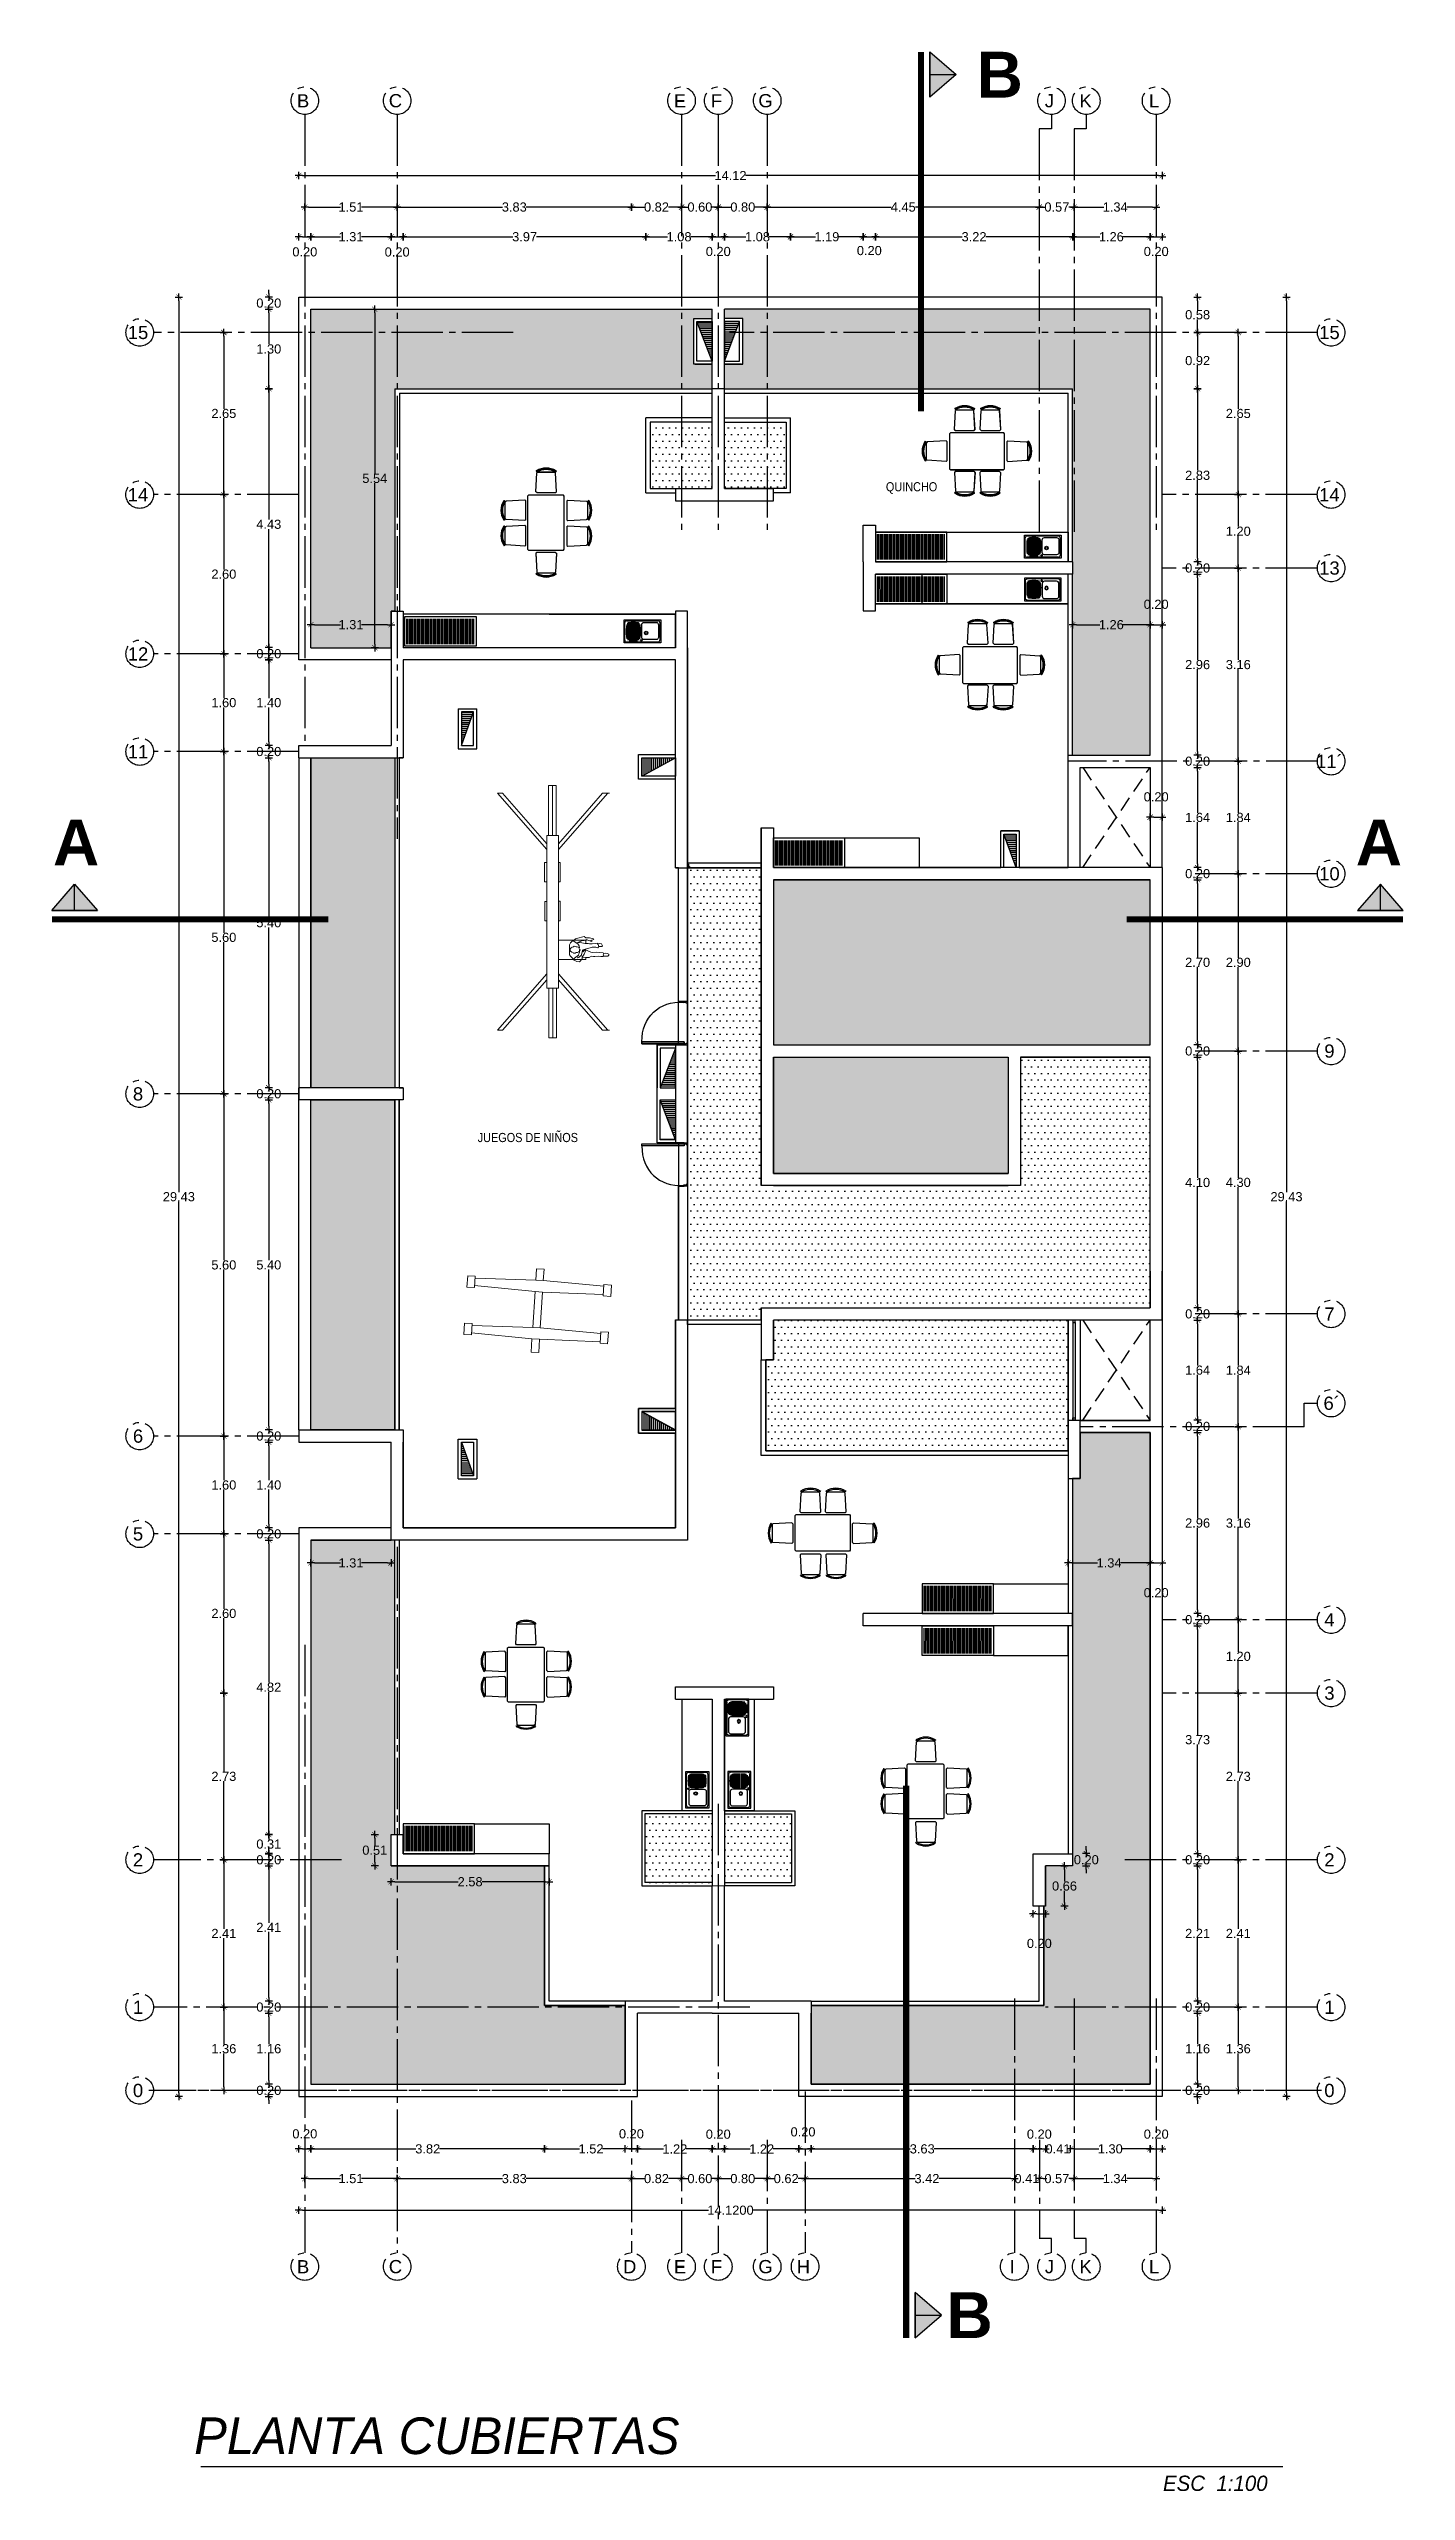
# Model space of a CAD drawing. Header units: millimetres. Extents: x 1217 to 2428, y 234 to 779.
# Drawn here: x 2373.88 to 2396.07, y 592.77 to 632.71 of the extents above; entities that cross this region are included whole.
import ezdxf

# ---------------------------------------------------------------- set-up
doc = ezdxf.new("R2010")
doc.units = ezdxf.units.MM
for name, pattern in [('ACAD_ISO04W100', [30, 24, -3, 0, -3]), ('DASHDOTX2', [0.84, 0.4, -0.2, 0.04, -0.2]), ('HIDDEN2', [0.1875, 0.125, -0.0625])]:
    doc.linetypes.add(name, pattern=pattern)
doc.layers.get('0').update_dxf_attribs({"lineweight": 5})
doc.layers.add('0.05', color=9, linetype='Continuous', lineweight=5)
for name, color, linetype in [('0.1', 251, 'Continuous'), ('0.2', 2, 'Continuous'), ('0.3', 6, 'Continuous'), ('ARTEFACTOS', 4, 'Continuous'), ('BORDE DE LOSAS', 3, 'Continuous'), ('cortes', 30, 'Continuous'), ('COTAS', 252, 'Continuous'), ('COTAS INTERIORES', 3, 'Continuous'), ('Ejes', 8, 'Continuous'), ('estructura', 3, 'Continuous'), ('muros', 7, 'Continuous'), ('PUERTAS', 2, 'Continuous'), ('SHAFT', 3, 'Continuous'), ('Tabiques', 4, 'Continuous')]:
    doc.layers.add(name, color=color, linetype=linetype)
doc.styles.add('INTERARQ', font='arial.ttf')
doc.styles.add('ROMANS', font='arial.ttf', dxfattribs={"height": 22.5})
doc.styles.get("Standard").update_dxf_attribs({"font": 'arial.ttf'})
doc.dimstyles.new('ESCALA_1-50', dxfattribs={"dimtxt": 0.15, "dimasz": 0.06, "dimexe": 0.18, "dimexo": 0.0625, "dimgap": 0, "dimtad": 0, "dimtih": 1, "dimtoh": 1, "dimzin": 0, "dimdsep": 46, "dimtxsty": 'INTERARQ', "dimblk": 'DIMTICK', "dimcen": 0, "dimse1": 1, "dimse2": 1, "dimclrd": 256, "dimclre": 1, "dimclrt": 2, "dimadec": 0, "dimazin": 0, "dimtfac": 4.5, "dimtofl": 0, "dimtmove": 2, "dimatfit": 3, "dimldrblk": 'DIMTICK', "dimfxl": 1, "dimtolj": 1, "dimtzin": 0, "dimarcsym": 0})
pattern_1 = [(0, (-121.82268, -347.96415), (0.053578128, 0.1071562556), [0, -0.1071562556])]
pattern_2 = [(90, (-7750624.898043, 382161.381723), (-0.03174861500004, 8e-17), [])]
pattern_3 = [(180, (7755221.31515, -383930.265753), (-4e-17, -0.03174861500004), [])]
pattern_4 = [(180, (7755383.707958, -380908.95945), (-6e-17, -0.03174861733463), [])]
pattern_5 = [(270, (-283987.345719, 5815301.01324), (-0.02381146125063, 2e-17), [])]
pattern_6 = [(270, (-283988.110704, 5815301.01326), (-0.02381146125063, 2e-17), [])]
pattern_7 = [(180, (7755559.931404, -383947.06152), (-4e-17, -0.03175000166736), [])]

msp = doc.modelspace()

# ---------------------------------------------------------------- texts
at = {"attachment_point": 5}
for s, insert, char_height, width in [('{\\fCentury Gothic|b0|i1|c0|p34; PLANTA CUBIERTAS}', (2380.11285, 593.67395, 0), 0.6, 22.5360253), ('{\\fCentury Gothic|b0|i1|c0|p34;ESC  1:100}', (2392.95333, 592.89865), 0.25, 16.0948265)]:
    msp.add_mtext(s, dxfattribs=dict(at, insert=insert, char_height=char_height, width=width))
at = {"layer": 'cortes', "char_height": 0.75, "width": 2.965897, "attachment_point": 5}
for s, insert in [('{\\fArial|b1|i0|c0|p34;B}', (2389.42823, 632.29228, 0)), ('{\\fArial|b1|i0|c0|p34;A}', (2374.32651, 619.736, 0)), ('{\\fArial|b1|i0|c0|p34;A}', (2395.62794, 619.736, 0)), ('{\\fArial|b1|i0|c0|p34;B}', (2388.93597, 595.64988, 0))]:
    msp.add_mtext(s, dxfattribs=dict(at, insert=insert))
at = {"layer": 'Ejes', "attachment_point": 5}
for s, insert, char_height, width in [('B', (2378.03821, 631.86564, 0), 0.21599, 0.344354), ('B', (2378.03821, 631.86563, 0), 0.21599, 0.344354), ('C', (2379.54819, 631.86564, 0), 0.21599, 0.344354), ('C', (2379.54819, 631.86563, 0), 0.21599, 0.344354), ('E', (2384.19753, 631.86563, 0), 0.21599, 0.344354), ('F', (2384.19754, 631.86564, 0), 0.21599, 0.344354), ('F', (2384.79796, 631.86563, 0), 0.21599, 0.344354), ('G', (2385.59887, 631.86563, 0), 0.21599, 0.344354), ('J', (2390.24112, 631.86563, 0), 0.216, 0.344369), ('K', (2390.83237, 631.86563, 0), 0.216, 0.344369), ('L', (2391.95222, 631.86563, 0), 0.216, 0.344369), ('15', (2375.33901, 628.07474, 0), 0.215998, 0.3443665), ('15', (2394.81906, 628.07474, 0), 0.215998, 0.3443665), ('14', (2375.33811, 625.42245, 0), 0.215991, 0.344354), ('14', (2394.81814, 625.42245, 0), 0.215991, 0.344354), ('13', (2394.81905, 624.22204, 0), 0.215991, 0.344354), ('12', (2375.33902, 622.81927, 0), 0.215991, 0.344354), ('11', (2375.33902, 621.21978, 0), 0.215991, 0.344354), ('11´', (2394.81905, 621.06176, 0), 0.215991, 0.344354), ('10', (2394.81905, 619.22226, 0), 0.215991, 0.344354), ('9', (2394.81905, 616.32239, 0), 0.21599, 0.344354), ('8', (2375.33902, 615.62246, 0), 0.21599, 0.344354), ('7', (2394.81905, 612.02264, 0), 0.21599, 0.344354), ('6´', (2394.85609, 610.56314, 0), 0.215991, 0.344354), ('6', (2375.33902, 610.02514, 0), 0.21599, 0.344354), ('5', (2375.33902, 608.42565, 0), 0.21599, 0.344354), ('4', (2394.81905, 607.02285, 0), 0.21599, 0.344354), ('3', (2394.81905, 605.82247, 0), 0.21599, 0.344354), ('2', (2375.33902, 603.09591, 0), 0.21599, 0.344354), ('2', (2394.81905, 603.09591, 0), 0.21599, 0.344354), ('1', (2375.33902, 600.68599, 0), 0.216, 0.3443665), ('1', (2375.33902, 600.68598, 0), 0.216, 0.3443665), ('1', (2394.81906, 600.68598, 0), 0.216, 0.3443665), ('1', (2394.81906, 600.68599, 0), 0.216, 0.3443665), ('0', (2375.33902, 599.3239, 0), 0.216, 0.3443665), ('0', (2375.33902, 599.3239, 0), 0.216, 0.3443665), ('0', (2394.81906, 599.3239, 0), 0.216, 0.3443665), ('0', (2394.81906, 599.3239, 0), 0.216, 0.3443665), ('B', (2378.03821, 596.44258, 0), 0.21599, 0.344354), ('B', (2378.03821, 596.44257, 0), 0.21599, 0.344354), ('C', (2379.54819, 596.44258, 0), 0.21599, 0.344354), ('C', (2379.54819, 596.44257, 0), 0.21599, 0.344354), ('D', (2383.37824, 596.44256, 0), 0.216, 0.3443665), ('E', (2384.19753, 596.44257, 0), 0.21599, 0.344354), ('F', (2384.19754, 596.44258, 0), 0.21599, 0.344354), ('F', (2384.79796, 596.44257, 0), 0.21599, 0.344354), ('G', (2385.59887, 596.44257, 0), 0.21599, 0.344354), ('H', (2386.21798, 596.4425, 0), 0.216, 0.3443665), ('I', (2389.63323, 596.44249, 0), 0.216, 0.344369), ('J', (2390.24112, 596.44249, 0), 0.216, 0.344369), ('K', (2390.83237, 596.44249, 0), 0.216, 0.344369), ('L', (2391.95222, 596.44249, 0), 0.216, 0.344369)]:
    msp.add_mtext(s, dxfattribs=dict(at, insert=insert, char_height=char_height, width=width))
at = {"layer": 'estructura', "color": 1, "style": 'ROMANS', "width": 0.85}
for s, height, p in [('QUINCHO', 0.149772, (2387.56711, 625.4781, 0)), ('JUEGOS DE NIÑOS', 0.1497716, (2380.89267, 614.83535, 0))]:
    msp.add_text(s, height=height, dxfattribs=at).set_placement(p)

# ---------------------------------------------------------------- blocks, each defined once
blk = doc.blocks.new('LAVPLATO')
at = {"layer": 'ARTEFACTOS'}
for p, q in [((-0.383, -0.443), (-0.383, -0.057)), ((-0.343, -0.017), (0.343, -0.017)), ((0.343, -0.483), (-0.343, -0.483)), ((0.031, -0.212), (0.357, -0.212)), ((0.032, -0.242), (0.358, -0.242)), ((0.032, -0.272), (0.358, -0.272)), ((0.033, -0.302), (0.358, -0.302)), ((0.034, -0.184), (0.358, -0.184)), ((0.034, -0.331), (0.356, -0.331)), ((0.034, -0.331), (0.356, -0.331)), ((0.036, -0.155), (0.356, -0.155)), ((0.037, -0.36), (0.354, -0.36)), ((0.037, -0.36), (0.354, -0.36)), ((0.039, -0.126), (0.353, -0.126)), ((0.042, -0.389), (0.349, -0.389)), ((0.046, -0.097), (0.346, -0.097)), ((0.059, -0.418), (0.332, -0.418)), ((0.069, -0.068), (0.323, -0.068)), ((0.383, -0.057), (0.383, -0.443))]:
    blk.add_line(p, q, dxfattribs=at)
blk.add_lwpolyline([(-0.4, 0), (0.4, 0), (0.4, -0.5), (-0.4, -0.5)], close=True, dxfattribs=at)
blk.add_lwpolyline([(-0.302, -0.071), (-0.037, -0.071, -0.414214), (0.013, -0.121), (0.013, -0.397, -0.414214), (-0.037, -0.447), (-0.302, -0.447, -0.414214), (-0.352, -0.397), (-0.352, -0.121, -0.414214)], format="xyb", close=True, dxfattribs=at)
for centre, radius in [((-0.082, -0.217), 0.038), ((-0.082, -0.217), 0.0275), ((0.023, -0.057), 0.0175)]:
    blk.add_circle(centre, radius, dxfattribs=at)
for centre, radius, start, end in [((-0.343, -0.057), 0.04, 90, 180), ((-0.343, -0.443), 0.04, 180, 270), ((0.113, -0.366), 0.075, 233.5695, 263.0207), ((0.195, 0.304), 0.75, 263.0207, 276.9793), ((0.196, -0.798), 0.75, 83.0207, 96.9793), ((0.277, -0.366), 0.075, 276.9793, 306.4305), ((0.343, -0.057), 0.04, 360, 90), ((0.343, -0.443), 0.04, 270, 360)]:
    blk.add_arc(centre, radius, start, end, dxfattribs=at)
blk = doc.blocks.new('FGFGFGFG')
at = {"layer": 'PUERTAS'}
for p, q in [((381629.704, 7752655.458), (381629.661, 7752655.458)), ((381629.661, 7752655.458), (381629.661, 7752654.649)), ((381629.704, 7752654.638), (381629.704, 7752655.458)), ((381629.641, 7752654.638), (381629.661, 7752654.638)), ((381629.674, 7752654.568), (381629.641, 7752654.568)), ((381629.661, 7752654.649), (381629.661, 7752654.595)), ((381629.661, 7752654.638), (381629.704, 7752654.638)), ((381629.661, 7752654.595), (381629.674, 7752654.595)), ((381629.674, 7752654.595), (381629.674, 7752654.568)), ((381630.457, 7752654.595), (381630.47, 7752654.595)), ((381630.457, 7752654.568), (381630.457, 7752654.595)), ((381630.491, 7752654.568), (381630.457, 7752654.568)), ((381630.47, 7752654.595), (381630.47, 7752654.649)), ((381630.491, 7752654.638), (381630.47, 7752654.638))]:
    blk.add_line(p, q, dxfattribs=at)
at = {"layer": 'PUERTAS', "extrusion": (0, 0, -1)}
blk.add_ellipse((381629.574, 7752654.567), major_axis=(0.706, 0.668), ratio=0.836444, start_param=-0.755704, end_param=0.755704, dxfattribs=at)
blk = doc.blocks.new('meson')
at = {"layer": 'ARTEFACTOS'}
for p, q in [((-0.224, 1.86), (-0.201, 2.27)), ((-0.215, 2.315), (-0.202, 2.293)), ((-0.201, 2.27), (-0.18, 2.29)), ((0.18, 2.29), (-0.18, 2.29)), ((0.18, 2.29), (0.201, 2.27)), ((0.224, 1.86), (0.201, 2.27)), ((0.215, 2.315), (0.202, 2.293)), ((-0.928, 1.669), (-0.906, 1.656)), ((-0.903, 1.634), (-0.883, 1.655)), ((-0.903, 1.634), (-0.903, 1.274)), ((-0.473, 1.677), (-0.883, 1.655)), ((-0.453, 1.659), (-0.473, 1.677)), ((-0.453, 1.659), (-0.453, 1.249)), ((-0.395, 1.765), (-0.375, 1.785)), ((-0.395, 0.605), (-0.395, 1.765)), ((-0.375, 1.785), (0.385, 1.785)), ((-0.205, 1.84), (-0.224, 1.86)), ((0.205, 1.84), (-0.205, 1.84)), ((0.205, 1.84), (0.224, 1.86)), ((0.385, 1.785), (0.405, 1.765)), ((0.405, 1.765), (0.405, 0.605)), ((0.444, 1.659), (0.464, 1.677)), ((0.444, 1.249), (0.444, 1.659)), ((0.464, 1.677), (0.874, 1.655)), ((0.874, 1.655), (0.894, 1.634)), ((0.894, 1.274), (0.894, 1.634)), ((0.919, 1.669), (0.897, 1.656)), ((-0.928, 1.238), (-0.906, 1.252)), ((-0.928, 1.109), (-0.906, 1.096)), ((-0.883, 1.252), (-0.903, 1.274)), ((-0.903, 1.074), (-0.883, 1.095)), ((-0.903, 1.074), (-0.903, 0.714)), ((-0.473, 1.23), (-0.883, 1.252)), ((-0.473, 1.117), (-0.883, 1.095)), ((-0.453, 1.249), (-0.473, 1.23)), ((-0.453, 1.099), (-0.473, 1.117)), ((-0.453, 1.099), (-0.453, 0.689)), ((0.444, 1.249), (0.464, 1.23)), ((0.444, 1.105), (0.464, 1.124)), ((0.444, 0.695), (0.444, 1.105)), ((0.464, 1.23), (0.874, 1.252)), ((0.464, 1.124), (0.874, 1.101)), ((0.894, 1.274), (0.874, 1.252)), ((0.874, 1.101), (0.894, 1.08)), ((0.894, 0.72), (0.894, 1.08)), ((0.919, 1.238), (0.897, 1.251)), ((0.919, 1.115), (0.897, 1.102)), ((-0.928, 0.678), (-0.906, 0.692)), ((-0.883, 0.692), (-0.903, 0.714)), ((-0.473, 0.67), (-0.883, 0.692)), ((-0.453, 0.689), (-0.473, 0.67)), ((-0.375, 0.585), (-0.395, 0.605)), ((0.385, 0.585), (-0.375, 0.585)), ((-0.205, 0.536), (-0.224, 0.516)), ((-0.205, 0.536), (0.205, 0.536)), ((0.205, 0.536), (0.224, 0.516)), ((0.405, 0.605), (0.385, 0.585)), ((0.444, 0.695), (0.464, 0.676)), ((0.464, 0.676), (0.874, 0.699)), ((0.894, 0.72), (0.874, 0.699)), ((0.919, 0.685), (0.897, 0.698)), ((-0.224, 0.516), (-0.201, 0.106)), ((-0.215, 0.061), (-0.202, 0.083)), ((-0.18, 0.086), (-0.201, 0.106)), ((-0.18, 0.086), (0.18, 0.086)), ((0.201, 0.106), (0.18, 0.086)), ((0.224, 0.516), (0.201, 0.106)), ((0.215, 0.061), (0.202, 0.083))]:
    blk.add_line(p, q, dxfattribs=at)
for centre, radius, start, end in [((0, 1.967), 0.408, 58.1974, 121.8026), ((0, 1.967), 0.383, 58.1974, 121.8026), ((-0.581, 1.454), 0.408, 148.1974, 211.8026), ((-0.581, 1.454), 0.383, 148.1974, 211.8026), ((0.571, 1.453), 0.383, 328.1974, 31.8026), ((0.571, 1.453), 0.408, 328.1974, 31.8026), ((-0.581, 0.894), 0.408, 148.1974, 211.8026), ((-0.581, 0.894), 0.383, 148.1974, 211.8026), ((0.571, 0.9), 0.383, 328.1974, 31.8026), ((0.571, 0.9), 0.408, 328.1974, 31.8026), ((0, 0.408), 0.408, 238.1974, 301.8026), ((0, 0.408), 0.383, 238.1974, 301.8026)]:
    blk.add_arc(centre, radius, start, end, dxfattribs=at)
blk = doc.blocks.new('A$C6AC27FCF')
for p, q in [((-0.564, 0.067), (-0.567, 0.045)), ((-0.567, 0.045), (-0.553, 0.03)), ((-0.541, 0.098), (-0.564, 0.067)), ((-0.553, 0.03), (-0.479, 0.031)), ((-0.496, 0.104), (-0.541, 0.098)), ((-0.451, 0.098), (-0.496, 0.104)), ((-0.479, 0.031), (-0.458, 0.001)), ((-0.458, 0.001), (-0.409, 0.013)), ((-0.448, 0.117), (-0.451, 0.098)), ((-0.409, 0.109), (-0.448, 0.117)), ((-0.316, 0.098), (-0.409, 0.109)), ((-0.409, 0.013), (-0.319, 0.016)), ((-0.319, 0.016), (-0.268, 0.002)), ((-0.253, 0.098), (-0.316, 0.098)), ((-0.268, 0.002), (-0.209, -0.015)), ((-0.226, 0.104), (-0.253, 0.098)), ((-0.15, 0.109), (-0.226, 0.104)), ((-0.068, 0.118), (-0.15, 0.109)), ((-0.017, 0.126), (-0.068, 0.118)), ((0.031, 0.133), (-0.017, 0.126)), ((0.084, 0.216), (0.061, 0.222)), ((0.11, 0.197), (0.084, 0.216)), ((0.163, 0.16), (0.11, 0.197)), ((0.203, 0.123), (0.163, 0.16)), ((0.228, 0.076), (0.203, 0.123)), ((0.225, -0.17), (0.228, 0.076)), ((-0.68, -0.136), (-0.719, -0.153)), ((-0.719, -0.153), (-0.719, -0.173)), ((-0.719, -0.173), (-0.696, -0.201)), ((-0.696, -0.201), (-0.587, -0.204)), ((-0.646, -0.127), (-0.68, -0.136)), ((-0.589, -0.133), (-0.646, -0.127)), ((-0.581, -0.117), (-0.589, -0.133)), ((-0.587, -0.204), (-0.576, -0.212)), ((-0.426, -0.105), (-0.581, -0.117)), ((-0.576, -0.212), (-0.53, -0.206)), ((-0.53, -0.206), (-0.462, -0.204)), ((-0.462, -0.204), (-0.386, -0.206)), ((-0.333, -0.111), (-0.426, -0.105)), ((-0.386, -0.206), (-0.353, -0.212)), ((-0.353, -0.212), (-0.307, -0.204)), ((-0.291, -0.102), (-0.333, -0.111)), ((-0.307, -0.204), (-0.245, -0.229)), ((-0.2, -0.065), (-0.291, -0.102)), ((-0.245, -0.229), (-0.166, -0.229)), ((-0.209, -0.015), (-0.096, -0.046)), ((-0.162, -0.058), (-0.2, -0.065)), ((-0.166, -0.229), (-0.09, -0.226)), ((-0.096, -0.046), (-0.135, -0.053)), ((-0.09, -0.226), (-0.081, -0.226)), ((-0.017, -0.336), (0.053, -0.33)), ((0.053, -0.33), (0.118, -0.294)), ((0.118, -0.294), (0.189, -0.215)), ((0.189, -0.215), (0.203, -0.198)), ((0.203, -0.198), (0.225, -0.17))]:
    blk.add_line(p, q)
for points in [[(-0.451, 0.098), (-0.465, 0.08), (-0.475, 0.056), (-0.479, 0.031)], [(0.031, 0.133), (-0.069, 0.17), (-0.179, 0.187), (-0.173, 0.204), (-0.306, 0.156), (-0.318, 0.164), (-0.282, 0.18), (-0.358, 0.2), (-0.355, 0.22), (-0.257, 0.241), (-0.165, 0.24), (-0.124, 0.272), (0.061, 0.222)], [(0.141, -0.116), (0.172, -0.108), (0.203, -0.08), (0.217, -0.037), (0.189, 0.002), (0.161, 0.019), (0.135, 0.025), (0.118, 0.039), (0.084, 0.033), (0.068, 0.028), (0.045, 0.022), (0.014, 0.016), (0, -0.001), (-0.011, -0.029), (-0.017, -0.037), (-0.037, -0.049), (-0.014, -0.06), (-0.014, -0.082), (0, -0.099), (0.034, -0.111), (0.062, -0.113), (0.073, -0.113), (0.084, -0.127), (0.13, -0.13), (0.132, -0.122)], [(-0.014, -0.003), (-0.006, 0.045), (0.028, 0.098), (0.138, 0.168)], [(-0.589, -0.133), (-0.585, -0.155), (-0.592, -0.17), (-0.587, -0.204)], [(0.013, -0.234), (-0.004, -0.225), (-0.043, -0.187), (-0.054, -0.2), (-0.083, -0.062), (-0.097, -0.056), (-0.091, -0.095), (-0.148, -0.041), (-0.164, -0.054), (-0.13, -0.149), (-0.081, -0.226), (-0.074, -0.268), (-0.017, -0.336)], [(0.139, -0.27), (0.014, -0.175), (0, -0.144), (-0.017, -0.113), (-0.017, -0.082)], [(-0.004, -0.225), (0.02, -0.223), (0.034, -0.237), (0.034, -0.237), (0.013, -0.234)]]:
    blk.add_lwpolyline(points)
blk = doc.blocks.new('columpio')
at = {"layer": '0.05'}
for p, q in [((2395.688, 1084.931), (2395.524, 1084.931)), ((2396.756, 1083.57), (2395.564, 1084.931)), ((2396.756, 1083.713), (2395.688, 1084.931)), ((2396.896, 1085.119), (2396.806, 1085.119)), ((2396.896, 1085.119), (2396.806, 1085.119)), ((2396.896, 1085.119), (2396.806, 1085.119)), ((2396.806, 1083.909), (2396.806, 1085.119)), ((2396.896, 1085.119), (2396.994, 1085.119)), ((2396.9, 1083.909), (2396.9, 1085.119)), ((2396.994, 1083.909), (2396.994, 1085.119)), ((2396.994, 1083.909), (2396.994, 1085.119)), ((2397.037, 1083.57), (2398.229, 1084.931)), ((2397.037, 1083.713), (2398.105, 1084.931)), ((2398.229, 1084.931), (2398.105, 1084.931)), ((2396.756, 1083.909), (2396.756, 1080.228)), ((2397.037, 1083.909), (2396.756, 1083.909)), ((2397.037, 1083.909), (2397.037, 1080.228)), ((2396.756, 1083.259), (2396.709, 1083.259)), ((2396.709, 1082.791), (2396.709, 1083.259)), ((2397.042, 1083.259), (2397.089, 1083.259)), ((2397.087, 1082.79), (2397.089, 1083.259)), ((2396.756, 1082.791), (2396.709, 1082.791)), ((2396.756, 1082.322), (2396.709, 1082.322)), ((2396.709, 1081.853), (2396.709, 1082.322)), ((2397.039, 1082.321), (2397.086, 1082.321)), ((2397.04, 1082.79), (2397.087, 1082.79)), ((2397.084, 1081.852), (2397.086, 1082.321)), ((2396.756, 1081.853), (2396.709, 1081.853)), ((2397.037, 1081.853), (2397.084, 1081.852)), ((2396.092, 1081.384), (2396.092, 1081.307)), ((2396.092, 1081.174), (2396.092, 1081.14)), ((2396.756, 1081.384), (2396.097, 1081.384)), ((2396.271, 1081.34), (2396.271, 1081.33)), ((2396.756, 1080.574), (2395.564, 1079.213)), ((2396.092, 1080.97), (2396.092, 1080.916)), ((2396.2, 1080.916), (2396.092, 1080.916)), ((2396.756, 1080.916), (2396.2, 1080.916)), ((2396.271, 1080.976), (2396.271, 1080.967)), ((2397.037, 1080.574), (2398.229, 1079.213)), ((2396.756, 1080.431), (2395.688, 1079.213)), ((2397.037, 1080.228), (2396.756, 1080.228)), ((2396.8, 1080.228), (2396.8, 1079.025)), ((2396.893, 1080.228), (2396.893, 1079.025)), ((2396.987, 1080.228), (2396.987, 1079.025)), ((2397.037, 1080.431), (2398.105, 1079.213)), ((2395.688, 1079.213), (2395.524, 1079.213)), ((2396.896, 1079.025), (2396.8, 1079.025)), ((2396.896, 1079.025), (2396.8, 1079.025)), ((2396.896, 1079.025), (2396.987, 1079.025)), ((2398.229, 1079.213), (2398.105, 1079.213))]:
    blk.add_line(p, q, dxfattribs=at)
blk.add_blockref('A$C6AC27FCF', (2396.26, 1081.199), dxfattribs=at)
blk = doc.blocks.new('balancín')
at = {"layer": '0.05'}
for p, q in [((2384.311, 1078.044), (2384.476, 1078.044)), ((2384.311, 1078.044), (2384.311, 1077.796)), ((2384.476, 1078.044), (2384.476, 1077.796)), ((2384.476, 1078), (2385.799, 1078.044)), ((2385.799, 1078.044), (2385.799, 1078.293)), ((2385.799, 1078.293), (2385.964, 1078.293)), ((2385.799, 1078.044), (2385.964, 1078.044)), ((2385.964, 1078.044), (2385.964, 1078.293)), ((2387.287, 1078.011), (2385.964, 1078.044)), ((2387.287, 1078.044), (2387.452, 1078.044)), ((2387.287, 1078.044), (2387.287, 1077.796)), ((2387.452, 1078.044), (2387.452, 1077.796)), ((2384.311, 1077.796), (2384.476, 1077.796)), ((2384.476, 1077.839), (2385.799, 1077.796)), ((2385.799, 1077.011), (2385.799, 1077.796)), ((2385.799, 1077.796), (2385.964, 1077.796)), ((2387.287, 1077.827), (2385.964, 1077.796)), ((2385.964, 1077.011), (2385.964, 1077.796)), ((2387.287, 1077.796), (2387.452, 1077.796)), ((2384.311, 1077.011), (2384.476, 1077.011)), ((2384.311, 1077.011), (2384.311, 1076.763)), ((2384.476, 1076.967), (2385.799, 1077.011)), ((2384.476, 1077.011), (2384.476, 1076.763)), ((2385.799, 1077.011), (2385.964, 1077.011)), ((2387.287, 1076.978), (2385.964, 1077.011)), ((2387.287, 1077.011), (2387.452, 1077.011)), ((2387.287, 1077.011), (2387.287, 1076.763)), ((2387.452, 1077.011), (2387.452, 1076.763)), ((2384.311, 1076.763), (2384.476, 1076.763)), ((2384.476, 1076.805), (2385.799, 1076.763)), ((2385.799, 1076.473), (2385.799, 1076.763)), ((2385.799, 1076.763), (2385.964, 1076.763)), ((2385.799, 1076.473), (2385.964, 1076.473)), ((2387.287, 1076.793), (2385.964, 1076.763)), ((2385.964, 1076.473), (2385.964, 1076.763)), ((2387.287, 1076.763), (2387.452, 1076.763))]:
    blk.add_line(p, q, dxfattribs=at)
blk = doc.blocks.new('DIMTICK')
at = {"color": 1}
for p, q in [((-1, 0), (1, 0)), ((0, 1), (0, -1))]:
    blk.add_line(p, q, dxfattribs=at)
at = {"color": 3, "const_width": 0.141}
blk.add_lwpolyline([(0.71, 0.71), (-0.71, -0.71)], dxfattribs=at)
blk = doc.blocks.new('*D1300')
at = {"layer": 'COTAS', "lineweight": -2, "ltscale": 3}
blk.add_line((2378.026, 598.369), (2378.106, 598.369), dxfattribs=at)
at = {"layer": 'Defpoints', "color": 0, "ltscale": 3}
for p in [(2378.166, 602.865, 0), (2377.966, 602.665, 0), (2378.166, 598.369)]:
    blk.add_point(p, dxfattribs=at)
at = {"layer": 'COTAS', "lineweight": -2, "ltscale": 3, "xscale": 0.06, "yscale": 0.06, "zscale": 0.06, "rotation": 180}
blk.add_blockref('DIMTICK', (2377.966, 598.369), dxfattribs=at)
at = {"layer": 'COTAS', "lineweight": -2, "ltscale": 3, "xscale": 0.06, "yscale": 0.06, "zscale": 0.06}
blk.add_blockref('DIMTICK', (2378.166, 598.369), dxfattribs=at)
at = {"layer": 'COTAS', "color": 2, "ltscale": 3, "insert": (2378.066, 598.615), "char_height": 0.15, "attachment_point": 5, "style": 'INTERARQ'}
blk.add_mtext('\\A1;0.20', dxfattribs=at)
blk = doc.blocks.new('*D1301')
at = {"layer": 'COTAS', "lineweight": -2, "ltscale": 3}
for p, q in [((2378.226, 598.369), (2379.882, 598.369)), ((2381.926, 598.369), (2380.27, 598.369))]:
    blk.add_line(p, q, dxfattribs=at)
at = {"layer": 'Defpoints', "color": 0, "ltscale": 3}
for p in [(2378.166, 602.865, 0), (2381.986, 600.713, 0), (2381.986, 598.369)]:
    blk.add_point(p, dxfattribs=at)
at = {"layer": 'COTAS', "lineweight": -2, "ltscale": 3, "xscale": 0.06, "yscale": 0.06, "zscale": 0.06, "rotation": 180}
blk.add_blockref('DIMTICK', (2378.166, 598.369), dxfattribs=at)
at = {"layer": 'COTAS', "lineweight": -2, "ltscale": 3, "xscale": 0.06, "yscale": 0.06, "zscale": 0.06}
blk.add_blockref('DIMTICK', (2381.986, 598.369), dxfattribs=at)
at = {"layer": 'COTAS', "color": 2, "ltscale": 3, "insert": (2380.076, 598.369), "char_height": 0.15, "attachment_point": 5, "style": 'INTERARQ'}
blk.add_mtext('\\A1;3.82', dxfattribs=at)
blk = doc.blocks.new('*D1302')
at = {"layer": 'COTAS', "lineweight": -2, "ltscale": 3}
blk.add_line((2383.366, 598.369), (2383.446, 598.369), dxfattribs=at)
at = {"layer": 'Defpoints', "color": 0, "ltscale": 3}
for p in [(2383.306, 600.788, 0), (2383.506, 600.588, 0), (2383.506, 598.369)]:
    blk.add_point(p, dxfattribs=at)
at = {"layer": 'COTAS', "lineweight": -2, "ltscale": 3, "xscale": 0.06, "yscale": 0.06, "zscale": 0.06, "rotation": 180}
blk.add_blockref('DIMTICK', (2383.306, 598.369), dxfattribs=at)
at = {"layer": 'COTAS', "lineweight": -2, "ltscale": 3, "xscale": 0.06, "yscale": 0.06, "zscale": 0.06}
blk.add_blockref('DIMTICK', (2383.506, 598.369), dxfattribs=at)
at = {"layer": 'COTAS', "color": 2, "ltscale": 3, "insert": (2383.406, 598.615), "char_height": 0.15, "attachment_point": 5, "style": 'INTERARQ'}
blk.add_mtext('\\A1;0.20', dxfattribs=at)
blk = doc.blocks.new('*D1303')
at = {"layer": 'COTAS', "lineweight": -2, "ltscale": 3}
for p, q in [((2383.566, 598.369), (2383.929, 598.369)), ((2384.666, 598.369), (2384.303, 598.369))]:
    blk.add_line(p, q, dxfattribs=at)
at = {"layer": 'Defpoints', "color": 0, "ltscale": 3}
for p in [(2384.726, 600.788, 0), (2383.506, 600.588, 0), (2384.726, 598.369)]:
    blk.add_point(p, dxfattribs=at)
at = {"layer": 'COTAS', "lineweight": -2, "ltscale": 3, "xscale": 0.06, "yscale": 0.06, "zscale": 0.06, "rotation": 180}
blk.add_blockref('DIMTICK', (2383.506, 598.369), dxfattribs=at)
at = {"layer": 'COTAS', "lineweight": -2, "ltscale": 3, "xscale": 0.06, "yscale": 0.06, "zscale": 0.06}
blk.add_blockref('DIMTICK', (2384.726, 598.369), dxfattribs=at)
at = {"layer": 'COTAS', "color": 2, "ltscale": 3, "insert": (2384.116, 598.369), "char_height": 0.15, "attachment_point": 5, "style": 'INTERARQ'}
blk.add_mtext('\\A1;1.22', dxfattribs=at)
blk = doc.blocks.new('*D1304')
at = {"layer": 'COTAS', "lineweight": -2, "ltscale": 3}
blk.add_line((2384.786, 598.369), (2384.866, 598.369), dxfattribs=at)
at = {"layer": 'Defpoints', "color": 0, "ltscale": 3}
for p in [(2384.726, 600.295), (2384.926, 600.295), (2384.926, 598.369)]:
    blk.add_point(p, dxfattribs=at)
at = {"layer": 'COTAS', "lineweight": -2, "ltscale": 3, "xscale": 0.06, "yscale": 0.06, "zscale": 0.06, "rotation": 180}
blk.add_blockref('DIMTICK', (2384.726, 598.369), dxfattribs=at)
at = {"layer": 'COTAS', "lineweight": -2, "ltscale": 3, "xscale": 0.06, "yscale": 0.06, "zscale": 0.06}
blk.add_blockref('DIMTICK', (2384.926, 598.369), dxfattribs=at)
at = {"layer": 'COTAS', "color": 2, "ltscale": 3, "insert": (2384.826, 598.609), "char_height": 0.15, "attachment_point": 5, "style": 'INTERARQ'}
blk.add_mtext('\\A1;0.20', dxfattribs=at)
blk = doc.blocks.new('*D1305')
at = {"layer": 'COTAS', "lineweight": -2, "ltscale": 3}
for p, q in [((2384.986, 598.369), (2385.349, 598.369)), ((2386.086, 598.369), (2385.723, 598.369))]:
    blk.add_line(p, q, dxfattribs=at)
at = {"layer": 'Defpoints', "color": 0, "ltscale": 3}
for p in [(2384.926, 600.788, 0), (2386.146, 600.588, 0), (2386.146, 598.369)]:
    blk.add_point(p, dxfattribs=at)
at = {"layer": 'COTAS', "lineweight": -2, "ltscale": 3, "xscale": 0.06, "yscale": 0.06, "zscale": 0.06, "rotation": 180}
blk.add_blockref('DIMTICK', (2384.926, 598.369), dxfattribs=at)
at = {"layer": 'COTAS', "lineweight": -2, "ltscale": 3, "xscale": 0.06, "yscale": 0.06, "zscale": 0.06}
blk.add_blockref('DIMTICK', (2386.146, 598.369), dxfattribs=at)
at = {"layer": 'COTAS', "color": 2, "ltscale": 3, "insert": (2385.536, 598.369), "char_height": 0.15, "attachment_point": 5, "style": 'INTERARQ'}
blk.add_mtext('\\A1;1.22', dxfattribs=at)
blk = doc.blocks.new('*D1306')
at = {"layer": 'COTAS', "lineweight": -2, "ltscale": 3}
blk.add_line((2386.206, 598.369), (2386.286, 598.369), dxfattribs=at)
at = {"layer": 'Defpoints', "color": 0, "ltscale": 3}
for p in [(2386.146, 600.588, 0), (2386.346, 599.616, 0), (2386.346, 598.369)]:
    blk.add_point(p, dxfattribs=at)
at = {"layer": 'COTAS', "lineweight": -2, "ltscale": 3, "xscale": 0.06, "yscale": 0.06, "zscale": 0.06, "rotation": 180}
blk.add_blockref('DIMTICK', (2386.146, 598.369), dxfattribs=at)
at = {"layer": 'COTAS', "lineweight": -2, "ltscale": 3, "xscale": 0.06, "yscale": 0.06, "zscale": 0.06}
blk.add_blockref('DIMTICK', (2386.346, 598.369), dxfattribs=at)
at = {"layer": 'COTAS', "color": 2, "ltscale": 3, "insert": (2386.212, 598.647), "char_height": 0.15, "attachment_point": 5, "style": 'INTERARQ'}
blk.add_mtext('\\A1;0.20', dxfattribs=at)
blk = doc.blocks.new('*D1307')
at = {"layer": 'COTAS', "lineweight": -2, "ltscale": 3}
blk.add_line((2390.036, 598.369), (2390.116, 598.369), dxfattribs=at)
at = {"layer": 'Defpoints', "color": 0, "ltscale": 3}
for p in [(2389.976, 599.695), (2390.176, 599.695), (2390.176, 598.369)]:
    blk.add_point(p, dxfattribs=at)
at = {"layer": 'COTAS', "lineweight": -2, "ltscale": 3, "xscale": 0.06, "yscale": 0.06, "zscale": 0.06, "rotation": 180}
blk.add_blockref('DIMTICK', (2389.976, 598.369), dxfattribs=at)
at = {"layer": 'COTAS', "lineweight": -2, "ltscale": 3, "xscale": 0.06, "yscale": 0.06, "zscale": 0.06}
blk.add_blockref('DIMTICK', (2390.176, 598.369), dxfattribs=at)
at = {"layer": 'COTAS', "color": 2, "ltscale": 3, "insert": (2390.076, 598.61), "char_height": 0.15, "attachment_point": 5, "style": 'INTERARQ'}
blk.add_mtext('\\A1;0.20', dxfattribs=at)
blk = doc.blocks.new('*D1308')
at = {"layer": 'COTAS', "lineweight": -2, "ltscale": 3}
for p, q in [((2390.116, 598.369), (2390.056, 598.369)), ((2390.646, 598.369), (2390.706, 598.369))]:
    blk.add_line(p, q, dxfattribs=at)
at = {"layer": 'Defpoints', "color": 0, "ltscale": 3}
for p in [(2390.586, 602.665), (2390.176, 599.695), (2390.586, 598.369)]:
    blk.add_point(p, dxfattribs=at)
at = {"layer": 'COTAS', "lineweight": -2, "ltscale": 3, "xscale": 0.06, "yscale": 0.06, "zscale": 0.06}
blk.add_blockref('DIMTICK', (2390.176, 598.369), dxfattribs=at)
at = {"layer": 'COTAS', "lineweight": -2, "ltscale": 3, "xscale": 0.06, "yscale": 0.06, "zscale": 0.06, "rotation": 180}
blk.add_blockref('DIMTICK', (2390.586, 598.369), dxfattribs=at)
at = {"layer": 'COTAS', "color": 2, "ltscale": 3, "insert": (2390.381, 598.369), "char_height": 0.15, "attachment_point": 5, "style": 'INTERARQ'}
blk.add_mtext('\\A1;0.41', dxfattribs=at)
blk = doc.blocks.new('*D1309')
at = {"layer": 'COTAS', "lineweight": -2, "ltscale": 3}
for p, q in [((2390.646, 598.369), (2391.049, 598.369)), ((2391.826, 598.369), (2391.424, 598.369))]:
    blk.add_line(p, q, dxfattribs=at)
at = {"layer": 'Defpoints', "color": 0, "ltscale": 3}
for p in [(2391.886, 602.865), (2390.586, 602.665), (2391.886, 598.369)]:
    blk.add_point(p, dxfattribs=at)
at = {"layer": 'COTAS', "lineweight": -2, "ltscale": 3, "xscale": 0.06, "yscale": 0.06, "zscale": 0.06, "rotation": 180}
blk.add_blockref('DIMTICK', (2390.586, 598.369), dxfattribs=at)
at = {"layer": 'COTAS', "lineweight": -2, "ltscale": 3, "xscale": 0.06, "yscale": 0.06, "zscale": 0.06}
blk.add_blockref('DIMTICK', (2391.886, 598.369), dxfattribs=at)
at = {"layer": 'COTAS', "color": 2, "ltscale": 3, "insert": (2391.236, 598.369), "char_height": 0.15, "attachment_point": 5, "style": 'INTERARQ'}
blk.add_mtext('\\A1;1.30', dxfattribs=at)
blk = doc.blocks.new('*D1310')
at = {"layer": 'COTAS', "lineweight": -2, "ltscale": 3}
blk.add_line((2391.946, 598.369), (2392.026, 598.369), dxfattribs=at)
at = {"layer": 'Defpoints', "color": 0, "ltscale": 3}
for p in [(2391.886, 602.865), (2392.086, 602.665), (2392.086, 598.369)]:
    blk.add_point(p, dxfattribs=at)
at = {"layer": 'COTAS', "lineweight": -2, "ltscale": 3, "xscale": 0.06, "yscale": 0.06, "zscale": 0.06, "rotation": 180}
blk.add_blockref('DIMTICK', (2391.886, 598.369), dxfattribs=at)
at = {"layer": 'COTAS', "lineweight": -2, "ltscale": 3, "xscale": 0.06, "yscale": 0.06, "zscale": 0.06}
blk.add_blockref('DIMTICK', (2392.086, 598.369), dxfattribs=at)
at = {"layer": 'COTAS', "color": 2, "ltscale": 3, "insert": (2391.987, 598.61), "char_height": 0.15, "attachment_point": 5, "style": 'INTERARQ'}
blk.add_mtext('\\A1;0.20', dxfattribs=at)
blk = doc.blocks.new('*D1311')
at = {"layer": 'COTAS', "lineweight": -2, "ltscale": 3}
for p, q in [((2378.126, 597.883), (2378.648, 597.883)), ((2379.516, 597.883), (2378.994, 597.883))]:
    blk.add_line(p, q, dxfattribs=at)
at = {"layer": 'Defpoints', "color": 0, "ltscale": 3}
for p in [(2378.066, 597.883, 0), (2379.576, 597.883, 0), (2379.576, 597.883)]:
    blk.add_point(p, dxfattribs=at)
at = {"layer": 'COTAS', "lineweight": -2, "ltscale": 3, "xscale": 0.06, "yscale": 0.06, "zscale": 0.06, "rotation": 180}
blk.add_blockref('DIMTICK', (2378.066, 597.883), dxfattribs=at)
at = {"layer": 'COTAS', "lineweight": -2, "ltscale": 3, "xscale": 0.06, "yscale": 0.06, "zscale": 0.06}
blk.add_blockref('DIMTICK', (2379.576, 597.883), dxfattribs=at)
at = {"layer": 'COTAS', "color": 2, "ltscale": 3, "insert": (2378.821, 597.883), "char_height": 0.15, "attachment_point": 5, "style": 'INTERARQ'}
blk.add_mtext('\\A1;1.51', dxfattribs=at)
blk = doc.blocks.new('*D1312')
at = {"layer": 'COTAS', "lineweight": -2, "ltscale": 3}
for p, q in [((2379.636, 597.883), (2381.297, 597.883)), ((2383.346, 597.883), (2381.686, 597.883))]:
    blk.add_line(p, q, dxfattribs=at)
at = {"layer": 'Defpoints', "color": 0, "ltscale": 3}
for p in [(2383.406, 598.893), (2379.576, 597.883, 0), (2383.406, 597.883)]:
    blk.add_point(p, dxfattribs=at)
at = {"layer": 'COTAS', "lineweight": -2, "ltscale": 3, "xscale": 0.06, "yscale": 0.06, "zscale": 0.06, "rotation": 180}
blk.add_blockref('DIMTICK', (2379.576, 597.883), dxfattribs=at)
at = {"layer": 'COTAS', "lineweight": -2, "ltscale": 3, "xscale": 0.06, "yscale": 0.06, "zscale": 0.06}
blk.add_blockref('DIMTICK', (2383.406, 597.883), dxfattribs=at)
at = {"layer": 'COTAS', "color": 2, "ltscale": 3, "insert": (2381.491, 597.883), "char_height": 0.15, "attachment_point": 5, "style": 'INTERARQ'}
blk.add_mtext('\\A1;3.83', dxfattribs=at)
blk = doc.blocks.new('*D1313')
at = {"layer": 'COTAS', "lineweight": -2, "ltscale": 3}
for p, q in [((2383.466, 597.883), (2383.622, 597.883)), ((2384.166, 597.883), (2384.01, 597.883))]:
    blk.add_line(p, q, dxfattribs=at)
at = {"layer": 'Defpoints', "color": 0, "ltscale": 3}
for p in [(2383.406, 598.893), (2384.226, 598.993), (2384.226, 597.883)]:
    blk.add_point(p, dxfattribs=at)
at = {"layer": 'COTAS', "lineweight": -2, "ltscale": 3, "xscale": 0.06, "yscale": 0.06, "zscale": 0.06, "rotation": 180}
blk.add_blockref('DIMTICK', (2383.406, 597.883), dxfattribs=at)
at = {"layer": 'COTAS', "lineweight": -2, "ltscale": 3, "xscale": 0.06, "yscale": 0.06, "zscale": 0.06}
blk.add_blockref('DIMTICK', (2384.226, 597.883), dxfattribs=at)
at = {"layer": 'COTAS', "color": 2, "ltscale": 3, "insert": (2383.816, 597.883), "char_height": 0.15, "attachment_point": 5, "style": 'INTERARQ'}
blk.add_mtext('\\A1;0.82', dxfattribs=at)
blk = doc.blocks.new('*D1314')
at = {"layer": 'COTAS', "lineweight": -2, "ltscale": 3}
for p, q in [((2384.286, 597.883), (2384.331, 597.883)), ((2384.766, 597.883), (2384.72, 597.883))]:
    blk.add_line(p, q, dxfattribs=at)
at = {"layer": 'Defpoints', "color": 0, "ltscale": 3}
for p in [(2384.226, 598.993), (2384.826, 598.993), (2384.826, 597.883)]:
    blk.add_point(p, dxfattribs=at)
at = {"layer": 'COTAS', "lineweight": -2, "ltscale": 3, "xscale": 0.06, "yscale": 0.06, "zscale": 0.06, "rotation": 180}
blk.add_blockref('DIMTICK', (2384.226, 597.883), dxfattribs=at)
at = {"layer": 'COTAS', "lineweight": -2, "ltscale": 3, "xscale": 0.06, "yscale": 0.06, "zscale": 0.06}
blk.add_blockref('DIMTICK', (2384.826, 597.883), dxfattribs=at)
at = {"layer": 'COTAS', "color": 2, "ltscale": 3, "insert": (2384.526, 597.883), "char_height": 0.15, "attachment_point": 5, "style": 'INTERARQ'}
blk.add_mtext('\\A1;0.60', dxfattribs=at)
blk = doc.blocks.new('*D1315')
at = {"layer": 'COTAS', "lineweight": -2, "ltscale": 3}
for p, q in [((2384.886, 597.883), (2385.032, 597.883)), ((2385.567, 597.883), (2385.421, 597.883))]:
    blk.add_line(p, q, dxfattribs=at)
at = {"layer": 'Defpoints', "color": 0, "ltscale": 3}
for p in [(2384.826, 598.993), (2385.627, 598.993), (2385.627, 597.883)]:
    blk.add_point(p, dxfattribs=at)
at = {"layer": 'COTAS', "lineweight": -2, "ltscale": 3, "xscale": 0.06, "yscale": 0.06, "zscale": 0.06, "rotation": 180}
blk.add_blockref('DIMTICK', (2384.826, 597.883), dxfattribs=at)
at = {"layer": 'COTAS', "lineweight": -2, "ltscale": 3, "xscale": 0.06, "yscale": 0.06, "zscale": 0.06}
blk.add_blockref('DIMTICK', (2385.627, 597.883), dxfattribs=at)
at = {"layer": 'COTAS', "color": 2, "ltscale": 3, "insert": (2385.227, 597.883), "char_height": 0.15, "attachment_point": 5, "style": 'INTERARQ'}
blk.add_mtext('\\A1;0.80', dxfattribs=at)
blk = doc.blocks.new('*D1316')
at = {"layer": 'COTAS', "lineweight": -2, "ltscale": 3}
for p, q in [((2385.687, 597.883), (2385.743, 597.883)), ((2386.186, 597.883), (2386.131, 597.883))]:
    blk.add_line(p, q, dxfattribs=at)
at = {"layer": 'Defpoints', "color": 0, "ltscale": 3}
for p in [(2385.627, 598.993), (2386.246, 598.993), (2386.246, 597.883)]:
    blk.add_point(p, dxfattribs=at)
at = {"layer": 'COTAS', "lineweight": -2, "ltscale": 3, "xscale": 0.06, "yscale": 0.06, "zscale": 0.06, "rotation": 180}
blk.add_blockref('DIMTICK', (2385.627, 597.883), dxfattribs=at)
at = {"layer": 'COTAS', "lineweight": -2, "ltscale": 3, "xscale": 0.06, "yscale": 0.06, "zscale": 0.06}
blk.add_blockref('DIMTICK', (2386.246, 597.883), dxfattribs=at)
at = {"layer": 'COTAS', "color": 2, "ltscale": 3, "insert": (2385.937, 597.883), "char_height": 0.15, "attachment_point": 5, "style": 'INTERARQ'}
blk.add_mtext('\\A1;0.62', dxfattribs=at)
blk = doc.blocks.new('*D1317')
at = {"layer": 'COTAS', "lineweight": -2, "ltscale": 3}
for p, q in [((2386.306, 597.883), (2388.044, 597.883)), ((2389.608, 597.883), (2388.432, 597.883))]:
    blk.add_line(p, q, dxfattribs=at)
at = {"layer": 'Defpoints', "color": 0, "ltscale": 3}
for p in [(2386.246, 598.993), (2389.668, 598.993), (2389.668, 597.883)]:
    blk.add_point(p, dxfattribs=at)
at = {"layer": 'COTAS', "lineweight": -2, "ltscale": 3, "xscale": 0.06, "yscale": 0.06, "zscale": 0.06, "rotation": 180}
blk.add_blockref('DIMTICK', (2386.246, 597.883), dxfattribs=at)
at = {"layer": 'COTAS', "lineweight": -2, "ltscale": 3, "xscale": 0.06, "yscale": 0.06, "zscale": 0.06}
blk.add_blockref('DIMTICK', (2389.668, 597.883), dxfattribs=at)
at = {"layer": 'COTAS', "color": 2, "ltscale": 3, "insert": (2388.238, 597.883), "char_height": 0.15, "attachment_point": 5, "style": 'INTERARQ'}
blk.add_mtext('\\A1;3.42', dxfattribs=at)
blk = doc.blocks.new('*D1318')
at = {"layer": 'COTAS', "lineweight": -2, "ltscale": 3}
for p, q in [((2389.608, 597.883), (2389.548, 597.883)), ((2390.137, 597.883), (2390.197, 597.883))]:
    blk.add_line(p, q, dxfattribs=at)
at = {"layer": 'Defpoints', "color": 0, "ltscale": 3}
for p in [(2389.668, 598.993), (2390.077, 598.993), (2390.077, 597.883)]:
    blk.add_point(p, dxfattribs=at)
at = {"layer": 'COTAS', "lineweight": -2, "ltscale": 3, "xscale": 0.06, "yscale": 0.06, "zscale": 0.06}
blk.add_blockref('DIMTICK', (2389.668, 597.883), dxfattribs=at)
at = {"layer": 'COTAS', "lineweight": -2, "ltscale": 3, "xscale": 0.06, "yscale": 0.06, "zscale": 0.06, "rotation": 180}
blk.add_blockref('DIMTICK', (2390.077, 597.883), dxfattribs=at)
at = {"layer": 'COTAS', "color": 2, "ltscale": 3, "insert": (2389.873, 597.883), "char_height": 0.15, "attachment_point": 5, "style": 'INTERARQ'}
blk.add_mtext('\\A1;0.41', dxfattribs=at)
blk = doc.blocks.new('*D1319')
at = {"layer": 'COTAS', "lineweight": -2, "ltscale": 3}
for p, q in [((2390.137, 597.883), (2390.167, 597.883)), ((2390.586, 597.883), (2390.556, 597.883))]:
    blk.add_line(p, q, dxfattribs=at)
at = {"layer": 'Defpoints', "color": 0, "ltscale": 3}
for p in [(2390.077, 598.993), (2390.646, 598.993, 0), (2390.646, 597.883)]:
    blk.add_point(p, dxfattribs=at)
at = {"layer": 'COTAS', "lineweight": -2, "ltscale": 3, "xscale": 0.06, "yscale": 0.06, "zscale": 0.06, "rotation": 180}
blk.add_blockref('DIMTICK', (2390.077, 597.883), dxfattribs=at)
at = {"layer": 'COTAS', "lineweight": -2, "ltscale": 3, "xscale": 0.06, "yscale": 0.06, "zscale": 0.06}
blk.add_blockref('DIMTICK', (2390.646, 597.883), dxfattribs=at)
at = {"layer": 'COTAS', "color": 2, "ltscale": 3, "insert": (2390.362, 597.883), "char_height": 0.15, "attachment_point": 5, "style": 'INTERARQ'}
blk.add_mtext('\\A1;0.57', dxfattribs=at)
blk = doc.blocks.new('*D1320')
at = {"layer": 'COTAS', "lineweight": -2, "ltscale": 3}
for p, q in [((2390.706, 597.883), (2391.129, 597.883)), ((2391.927, 597.883), (2391.504, 597.883))]:
    blk.add_line(p, q, dxfattribs=at)
at = {"layer": 'Defpoints', "color": 0, "ltscale": 3}
for p in [(2390.646, 598.993, 0), (2391.987, 598.993), (2391.987, 597.883)]:
    blk.add_point(p, dxfattribs=at)
at = {"layer": 'COTAS', "lineweight": -2, "ltscale": 3, "xscale": 0.06, "yscale": 0.06, "zscale": 0.06, "rotation": 180}
blk.add_blockref('DIMTICK', (2390.646, 597.883), dxfattribs=at)
at = {"layer": 'COTAS', "lineweight": -2, "ltscale": 3, "xscale": 0.06, "yscale": 0.06, "zscale": 0.06}
blk.add_blockref('DIMTICK', (2391.987, 597.883), dxfattribs=at)
at = {"layer": 'COTAS', "color": 2, "ltscale": 3, "insert": (2391.316, 597.883), "char_height": 0.15, "attachment_point": 5, "style": 'INTERARQ'}
blk.add_mtext('\\A1;1.34', dxfattribs=at)
blk = doc.blocks.new('*D1321')
at = {"layer": 'COTAS', "lineweight": -2, "ltscale": 3}
for p, q in [((2378.026, 597.366), (2384.664, 597.366)), ((2392.026, 597.366), (2385.388, 597.366))]:
    blk.add_line(p, q, dxfattribs=at)
at = {"layer": 'Defpoints', "color": 0, "ltscale": 3}
for p in [(2377.966, 602.665, 0), (2392.086, 602.665, 0), (2392.086, 597.366)]:
    blk.add_point(p, dxfattribs=at)
at = {"layer": 'COTAS', "lineweight": -2, "ltscale": 3, "xscale": 0.06, "yscale": 0.06, "zscale": 0.06, "rotation": 180}
blk.add_blockref('DIMTICK', (2377.966, 597.366), dxfattribs=at)
at = {"layer": 'COTAS', "lineweight": -2, "ltscale": 3, "xscale": 0.06, "yscale": 0.06, "zscale": 0.06}
blk.add_blockref('DIMTICK', (2392.086, 597.366), dxfattribs=at)
at = {"layer": 'COTAS', "color": 2, "ltscale": 3, "insert": (2385.026, 597.366), "char_height": 0.15, "attachment_point": 5, "style": 'INTERARQ'}
blk.add_mtext('\\A1;14.1200', dxfattribs=at)
blk = doc.blocks.new('*D1322')
at = {"layer": 'COTAS', "lineweight": -2, "ltscale": 3}
blk.add_line((2378.026, 629.641), (2378.106, 629.641), dxfattribs=at)
at = {"layer": 'Defpoints', "color": 0, "ltscale": 3}
for p in [(2378.166, 629.641), (2377.966, 625.345, 0), (2378.166, 625.145, 0)]:
    blk.add_point(p, dxfattribs=at)
at = {"layer": 'COTAS', "lineweight": -2, "ltscale": 3, "xscale": 0.06, "yscale": 0.06, "zscale": 0.06, "rotation": 180}
blk.add_blockref('DIMTICK', (2377.966, 629.641), dxfattribs=at)
at = {"layer": 'COTAS', "lineweight": -2, "ltscale": 3, "xscale": 0.06, "yscale": 0.06, "zscale": 0.06}
blk.add_blockref('DIMTICK', (2378.166, 629.641), dxfattribs=at)
at = {"layer": 'COTAS', "color": 2, "ltscale": 3, "insert": (2378.066, 629.394), "char_height": 0.15, "attachment_point": 5, "style": 'INTERARQ'}
blk.add_mtext('\\A1;0.20', dxfattribs=at)
blk = doc.blocks.new('*D1323')
at = {"layer": 'COTAS', "lineweight": -2, "ltscale": 3}
for p, q in [((2378.226, 629.641), (2378.648, 629.641)), ((2379.416, 629.641), (2378.994, 629.641))]:
    blk.add_line(p, q, dxfattribs=at)
at = {"layer": 'Defpoints', "color": 0, "ltscale": 3}
for p in [(2379.476, 629.641), (2379.476, 628.315), (2378.166, 625.145, 0)]:
    blk.add_point(p, dxfattribs=at)
at = {"layer": 'COTAS', "lineweight": -2, "ltscale": 3, "xscale": 0.06, "yscale": 0.06, "zscale": 0.06, "rotation": 180}
blk.add_blockref('DIMTICK', (2378.166, 629.641), dxfattribs=at)
at = {"layer": 'COTAS', "lineweight": -2, "ltscale": 3, "xscale": 0.06, "yscale": 0.06, "zscale": 0.06}
blk.add_blockref('DIMTICK', (2379.476, 629.641), dxfattribs=at)
at = {"layer": 'COTAS', "color": 2, "ltscale": 3, "insert": (2378.821, 629.641), "char_height": 0.15, "attachment_point": 5, "style": 'INTERARQ'}
blk.add_mtext('\\A1;1.31', dxfattribs=at)
blk = doc.blocks.new('*D1324')
at = {"layer": 'COTAS', "lineweight": -2, "ltscale": 3}
blk.add_line((2379.536, 629.641), (2379.616, 629.641), dxfattribs=at)
at = {"layer": 'Defpoints', "color": 0, "ltscale": 3}
for p in [(2379.676, 629.641), (2379.476, 628.315), (2379.676, 628.315)]:
    blk.add_point(p, dxfattribs=at)
at = {"layer": 'COTAS', "lineweight": -2, "ltscale": 3, "xscale": 0.06, "yscale": 0.06, "zscale": 0.06, "rotation": 180}
blk.add_blockref('DIMTICK', (2379.476, 629.641), dxfattribs=at)
at = {"layer": 'COTAS', "lineweight": -2, "ltscale": 3, "xscale": 0.06, "yscale": 0.06, "zscale": 0.06}
blk.add_blockref('DIMTICK', (2379.676, 629.641), dxfattribs=at)
at = {"layer": 'COTAS', "color": 2, "ltscale": 3, "insert": (2379.576, 629.392), "char_height": 0.15, "attachment_point": 5, "style": 'INTERARQ'}
blk.add_mtext('\\A1;0.20', dxfattribs=at)
blk = doc.blocks.new('*D1325')
at = {"layer": 'COTAS', "lineweight": -2, "ltscale": 3}
for p, q in [((2379.736, 629.641), (2381.465, 629.641)), ((2383.584, 629.641), (2381.855, 629.641))]:
    blk.add_line(p, q, dxfattribs=at)
at = {"layer": 'Defpoints', "color": 0, "ltscale": 3}
for p in [(2383.644, 629.641), (2379.676, 628.315), (2383.644, 626.682, 0)]:
    blk.add_point(p, dxfattribs=at)
at = {"layer": 'COTAS', "lineweight": -2, "ltscale": 3, "xscale": 0.06, "yscale": 0.06, "zscale": 0.06, "rotation": 180}
blk.add_blockref('DIMTICK', (2379.676, 629.641), dxfattribs=at)
at = {"layer": 'COTAS', "lineweight": -2, "ltscale": 3, "xscale": 0.06, "yscale": 0.06, "zscale": 0.06}
blk.add_blockref('DIMTICK', (2383.644, 629.641), dxfattribs=at)
at = {"layer": 'COTAS', "color": 2, "ltscale": 3, "insert": (2381.66, 629.641), "char_height": 0.15, "attachment_point": 5, "style": 'INTERARQ'}
blk.add_mtext('\\A1;3.97', dxfattribs=at)
blk = doc.blocks.new('*D1326')
at = {"layer": 'COTAS', "lineweight": -2, "ltscale": 3}
for p, q in [((2383.704, 629.641), (2383.997, 629.641)), ((2384.666, 629.641), (2384.373, 629.641))]:
    blk.add_line(p, q, dxfattribs=at)
at = {"layer": 'Defpoints', "color": 0, "ltscale": 3}
for p in [(2384.726, 629.641), (2384.726, 627.715), (2383.644, 626.682, 0)]:
    blk.add_point(p, dxfattribs=at)
at = {"layer": 'COTAS', "lineweight": -2, "ltscale": 3, "xscale": 0.06, "yscale": 0.06, "zscale": 0.06, "rotation": 180}
blk.add_blockref('DIMTICK', (2383.644, 629.641), dxfattribs=at)
at = {"layer": 'COTAS', "lineweight": -2, "ltscale": 3, "xscale": 0.06, "yscale": 0.06, "zscale": 0.06}
blk.add_blockref('DIMTICK', (2384.726, 629.641), dxfattribs=at)
at = {"layer": 'COTAS', "color": 2, "ltscale": 3, "insert": (2384.185, 629.641), "char_height": 0.15, "attachment_point": 5, "style": 'INTERARQ'}
blk.add_mtext('\\A1;1.08', dxfattribs=at)
blk = doc.blocks.new('*D1327')
at = {"layer": 'COTAS', "lineweight": -2, "ltscale": 3}
blk.add_line((2384.786, 629.641), (2384.866, 629.641), dxfattribs=at)
at = {"layer": 'Defpoints', "color": 0, "ltscale": 3}
for p in [(2384.926, 629.641), (2384.726, 627.715), (2384.926, 627.715)]:
    blk.add_point(p, dxfattribs=at)
at = {"layer": 'COTAS', "lineweight": -2, "ltscale": 3, "xscale": 0.06, "yscale": 0.06, "zscale": 0.06, "rotation": 180}
blk.add_blockref('DIMTICK', (2384.726, 629.641), dxfattribs=at)
at = {"layer": 'COTAS', "lineweight": -2, "ltscale": 3, "xscale": 0.06, "yscale": 0.06, "zscale": 0.06}
blk.add_blockref('DIMTICK', (2384.926, 629.641), dxfattribs=at)
at = {"layer": 'COTAS', "color": 2, "ltscale": 3, "insert": (2384.826, 629.4), "char_height": 0.15, "attachment_point": 5, "style": 'INTERARQ'}
blk.add_mtext('\\A1;0.20', dxfattribs=at)
blk = doc.blocks.new('*D1328')
at = {"layer": 'COTAS', "lineweight": -2, "ltscale": 3}
for p, q in [((2384.986, 629.641), (2385.279, 629.641)), ((2385.948, 629.641), (2385.655, 629.641))]:
    blk.add_line(p, q, dxfattribs=at)
at = {"layer": 'Defpoints', "color": 0, "ltscale": 3}
for p in [(2386.008, 629.641), (2384.926, 627.715), (2386.008, 626.682, 0)]:
    blk.add_point(p, dxfattribs=at)
at = {"layer": 'COTAS', "lineweight": -2, "ltscale": 3, "xscale": 0.06, "yscale": 0.06, "zscale": 0.06, "rotation": 180}
blk.add_blockref('DIMTICK', (2384.926, 629.641), dxfattribs=at)
at = {"layer": 'COTAS', "lineweight": -2, "ltscale": 3, "xscale": 0.06, "yscale": 0.06, "zscale": 0.06}
blk.add_blockref('DIMTICK', (2386.008, 629.641), dxfattribs=at)
at = {"layer": 'COTAS', "color": 2, "ltscale": 3, "insert": (2385.467, 629.641), "char_height": 0.15, "attachment_point": 5, "style": 'INTERARQ'}
blk.add_mtext('\\A1;1.08', dxfattribs=at)
blk = doc.blocks.new('*D1329')
at = {"layer": 'COTAS', "lineweight": -2, "ltscale": 3}
for p, q in [((2387.456, 629.641), (2388.814, 629.641)), ((2390.561, 629.641), (2389.202, 629.641))]:
    blk.add_line(p, q, dxfattribs=at)
at = {"layer": 'Defpoints', "color": 0, "ltscale": 3}
for p in [(2390.621, 629.641), (2390.621, 627.156, 0), (2387.396, 624.924, 0)]:
    blk.add_point(p, dxfattribs=at)
at = {"layer": 'COTAS', "lineweight": -2, "ltscale": 3, "xscale": 0.06, "yscale": 0.06, "zscale": 0.06, "rotation": 180}
blk.add_blockref('DIMTICK', (2387.396, 629.641), dxfattribs=at)
at = {"layer": 'COTAS', "lineweight": -2, "ltscale": 3, "xscale": 0.06, "yscale": 0.06, "zscale": 0.06}
blk.add_blockref('DIMTICK', (2390.621, 629.641), dxfattribs=at)
at = {"layer": 'COTAS', "color": 2, "ltscale": 3, "insert": (2389.008, 629.641), "char_height": 0.15, "attachment_point": 5, "style": 'INTERARQ'}
blk.add_mtext('\\A1;3.22', dxfattribs=at)
blk = doc.blocks.new('*D1330')
at = {"layer": 'COTAS', "lineweight": -2, "ltscale": 3}
for p, q in [((2390.681, 629.641), (2391.065, 629.641)), ((2391.826, 629.641), (2391.441, 629.641))]:
    blk.add_line(p, q, dxfattribs=at)
at = {"layer": 'Defpoints', "color": 0, "ltscale": 3}
for p in [(2391.886, 629.641), (2390.621, 627.156, 0), (2391.886, 625.146, 0)]:
    blk.add_point(p, dxfattribs=at)
at = {"layer": 'COTAS', "lineweight": -2, "ltscale": 3, "xscale": 0.06, "yscale": 0.06, "zscale": 0.06, "rotation": 180}
blk.add_blockref('DIMTICK', (2390.621, 629.641), dxfattribs=at)
at = {"layer": 'COTAS', "lineweight": -2, "ltscale": 3, "xscale": 0.06, "yscale": 0.06, "zscale": 0.06}
blk.add_blockref('DIMTICK', (2391.886, 629.641), dxfattribs=at)
at = {"layer": 'COTAS', "color": 2, "ltscale": 3, "insert": (2391.253, 629.641), "char_height": 0.15, "attachment_point": 5, "style": 'INTERARQ'}
blk.add_mtext('\\A1;1.26', dxfattribs=at)
blk = doc.blocks.new('*D1331')
at = {"layer": 'COTAS', "lineweight": -2, "ltscale": 3}
blk.add_line((2391.946, 629.641), (2392.026, 629.641), dxfattribs=at)
at = {"layer": 'Defpoints', "color": 0, "ltscale": 3}
for p in [(2392.086, 629.641), (2391.886, 625.145), (2392.086, 625.345)]:
    blk.add_point(p, dxfattribs=at)
at = {"layer": 'COTAS', "lineweight": -2, "ltscale": 3, "xscale": 0.06, "yscale": 0.06, "zscale": 0.06, "rotation": 180}
blk.add_blockref('DIMTICK', (2391.886, 629.641), dxfattribs=at)
at = {"layer": 'COTAS', "lineweight": -2, "ltscale": 3, "xscale": 0.06, "yscale": 0.06, "zscale": 0.06}
blk.add_blockref('DIMTICK', (2392.086, 629.641), dxfattribs=at)
at = {"layer": 'COTAS', "color": 2, "ltscale": 3, "insert": (2391.987, 629.4), "char_height": 0.15, "attachment_point": 5, "style": 'INTERARQ'}
blk.add_mtext('\\A1;0.20', dxfattribs=at)
blk = doc.blocks.new('*D1332')
at = {"layer": 'COTAS', "lineweight": -2, "ltscale": 3}
for p, q in [((2378.126, 630.127), (2378.648, 630.127)), ((2379.516, 630.127), (2378.994, 630.127))]:
    blk.add_line(p, q, dxfattribs=at)
at = {"layer": 'Defpoints', "color": 0, "ltscale": 3}
for p in [(2378.066, 630.127, 0), (2379.576, 630.127, 0), (2379.576, 630.127)]:
    blk.add_point(p, dxfattribs=at)
at = {"layer": 'COTAS', "lineweight": -2, "ltscale": 3, "xscale": 0.06, "yscale": 0.06, "zscale": 0.06, "rotation": 180}
blk.add_blockref('DIMTICK', (2378.066, 630.127), dxfattribs=at)
at = {"layer": 'COTAS', "lineweight": -2, "ltscale": 3, "xscale": 0.06, "yscale": 0.06, "zscale": 0.06}
blk.add_blockref('DIMTICK', (2379.576, 630.127), dxfattribs=at)
at = {"layer": 'COTAS', "color": 2, "ltscale": 3, "insert": (2378.821, 630.127), "char_height": 0.15, "attachment_point": 5, "style": 'INTERARQ'}
blk.add_mtext('\\A1;1.51', dxfattribs=at)
blk = doc.blocks.new('*D1333')
at = {"layer": 'COTAS', "lineweight": -2, "ltscale": 3}
for p, q in [((2379.636, 630.127), (2381.297, 630.127)), ((2383.346, 630.127), (2381.686, 630.127))]:
    blk.add_line(p, q, dxfattribs=at)
at = {"layer": 'Defpoints', "color": 0, "ltscale": 3}
for p in [(2379.576, 630.127, 0), (2383.406, 630.127), (2383.406, 629.117)]:
    blk.add_point(p, dxfattribs=at)
at = {"layer": 'COTAS', "lineweight": -2, "ltscale": 3, "xscale": 0.06, "yscale": 0.06, "zscale": 0.06, "rotation": 180}
blk.add_blockref('DIMTICK', (2379.576, 630.127), dxfattribs=at)
at = {"layer": 'COTAS', "lineweight": -2, "ltscale": 3, "xscale": 0.06, "yscale": 0.06, "zscale": 0.06}
blk.add_blockref('DIMTICK', (2383.406, 630.127), dxfattribs=at)
at = {"layer": 'COTAS', "color": 2, "ltscale": 3, "insert": (2381.491, 630.127), "char_height": 0.15, "attachment_point": 5, "style": 'INTERARQ'}
blk.add_mtext('\\A1;3.83', dxfattribs=at)
blk = doc.blocks.new('*D1334')
at = {"layer": 'COTAS', "lineweight": -2, "ltscale": 3}
for p, q in [((2383.466, 630.127), (2383.622, 630.127)), ((2384.166, 630.127), (2384.01, 630.127))]:
    blk.add_line(p, q, dxfattribs=at)
at = {"layer": 'Defpoints', "color": 0, "ltscale": 3}
for p in [(2384.226, 630.127), (2383.406, 629.117), (2384.226, 629.017)]:
    blk.add_point(p, dxfattribs=at)
at = {"layer": 'COTAS', "lineweight": -2, "ltscale": 3, "xscale": 0.06, "yscale": 0.06, "zscale": 0.06, "rotation": 180}
blk.add_blockref('DIMTICK', (2383.406, 630.127), dxfattribs=at)
at = {"layer": 'COTAS', "lineweight": -2, "ltscale": 3, "xscale": 0.06, "yscale": 0.06, "zscale": 0.06}
blk.add_blockref('DIMTICK', (2384.226, 630.127), dxfattribs=at)
at = {"layer": 'COTAS', "color": 2, "ltscale": 3, "insert": (2383.816, 630.127), "char_height": 0.15, "attachment_point": 5, "style": 'INTERARQ'}
blk.add_mtext('\\A1;0.82', dxfattribs=at)
blk = doc.blocks.new('*D1335')
at = {"layer": 'COTAS', "lineweight": -2, "ltscale": 3}
for p, q in [((2384.286, 630.127), (2384.331, 630.127)), ((2384.766, 630.127), (2384.72, 630.127))]:
    blk.add_line(p, q, dxfattribs=at)
at = {"layer": 'Defpoints', "color": 0, "ltscale": 3}
for p in [(2384.826, 630.127), (2384.226, 629.017), (2384.826, 629.017)]:
    blk.add_point(p, dxfattribs=at)
at = {"layer": 'COTAS', "lineweight": -2, "ltscale": 3, "xscale": 0.06, "yscale": 0.06, "zscale": 0.06, "rotation": 180}
blk.add_blockref('DIMTICK', (2384.226, 630.127), dxfattribs=at)
at = {"layer": 'COTAS', "lineweight": -2, "ltscale": 3, "xscale": 0.06, "yscale": 0.06, "zscale": 0.06}
blk.add_blockref('DIMTICK', (2384.826, 630.127), dxfattribs=at)
at = {"layer": 'COTAS', "color": 2, "ltscale": 3, "insert": (2384.526, 630.127), "char_height": 0.15, "attachment_point": 5, "style": 'INTERARQ'}
blk.add_mtext('\\A1;0.60', dxfattribs=at)
blk = doc.blocks.new('*D1336')
at = {"layer": 'COTAS', "lineweight": -2, "ltscale": 3}
for p, q in [((2384.886, 630.127), (2385.032, 630.127)), ((2385.567, 630.127), (2385.421, 630.127))]:
    blk.add_line(p, q, dxfattribs=at)
at = {"layer": 'Defpoints', "color": 0, "ltscale": 3}
for p in [(2385.627, 630.127), (2384.826, 629.017), (2385.627, 629.017)]:
    blk.add_point(p, dxfattribs=at)
at = {"layer": 'COTAS', "lineweight": -2, "ltscale": 3, "xscale": 0.06, "yscale": 0.06, "zscale": 0.06, "rotation": 180}
blk.add_blockref('DIMTICK', (2384.826, 630.127), dxfattribs=at)
at = {"layer": 'COTAS', "lineweight": -2, "ltscale": 3, "xscale": 0.06, "yscale": 0.06, "zscale": 0.06}
blk.add_blockref('DIMTICK', (2385.627, 630.127), dxfattribs=at)
at = {"layer": 'COTAS', "color": 2, "ltscale": 3, "insert": (2385.227, 630.127), "char_height": 0.15, "attachment_point": 5, "style": 'INTERARQ'}
blk.add_mtext('\\A1;0.80', dxfattribs=at)
blk = doc.blocks.new('*D1337')
at = {"layer": 'COTAS', "lineweight": -2, "ltscale": 3}
for p, q in [((2390.137, 630.127), (2390.167, 630.127)), ((2390.586, 630.127), (2390.556, 630.127))]:
    blk.add_line(p, q, dxfattribs=at)
at = {"layer": 'Defpoints', "color": 0, "ltscale": 3}
for p in [(2390.646, 630.127), (2390.077, 629.017), (2390.646, 629.017, 0)]:
    blk.add_point(p, dxfattribs=at)
at = {"layer": 'COTAS', "lineweight": -2, "ltscale": 3, "xscale": 0.06, "yscale": 0.06, "zscale": 0.06, "rotation": 180}
blk.add_blockref('DIMTICK', (2390.077, 630.127), dxfattribs=at)
at = {"layer": 'COTAS', "lineweight": -2, "ltscale": 3, "xscale": 0.06, "yscale": 0.06, "zscale": 0.06}
blk.add_blockref('DIMTICK', (2390.646, 630.127), dxfattribs=at)
at = {"layer": 'COTAS', "color": 2, "ltscale": 3, "insert": (2390.362, 630.127), "char_height": 0.15, "attachment_point": 5, "style": 'INTERARQ'}
blk.add_mtext('\\A1;0.57', dxfattribs=at)
blk = doc.blocks.new('*D1338')
at = {"layer": 'COTAS', "lineweight": -2, "ltscale": 3}
for p, q in [((2390.706, 630.127), (2391.129, 630.127)), ((2391.927, 630.127), (2391.504, 630.127))]:
    blk.add_line(p, q, dxfattribs=at)
at = {"layer": 'Defpoints', "color": 0, "ltscale": 3}
for p in [(2391.987, 630.127), (2390.646, 629.017, 0), (2391.987, 629.017)]:
    blk.add_point(p, dxfattribs=at)
at = {"layer": 'COTAS', "lineweight": -2, "ltscale": 3, "xscale": 0.06, "yscale": 0.06, "zscale": 0.06, "rotation": 180}
blk.add_blockref('DIMTICK', (2390.646, 630.127), dxfattribs=at)
at = {"layer": 'COTAS', "lineweight": -2, "ltscale": 3, "xscale": 0.06, "yscale": 0.06, "zscale": 0.06}
blk.add_blockref('DIMTICK', (2391.987, 630.127), dxfattribs=at)
at = {"layer": 'COTAS', "color": 2, "ltscale": 3, "insert": (2391.316, 630.127), "char_height": 0.15, "attachment_point": 5, "style": 'INTERARQ'}
blk.add_mtext('\\A1;1.34', dxfattribs=at)
blk = doc.blocks.new('*D1339')
at = {"layer": 'COTAS', "lineweight": -2, "ltscale": 3}
for p, q in [((2378.026, 630.643), (2384.781, 630.643)), ((2392.026, 630.643), (2385.271, 630.643))]:
    blk.add_line(p, q, dxfattribs=at)
at = {"layer": 'Defpoints', "color": 0, "ltscale": 3}
for p in [(2392.086, 630.643), (2377.966, 625.345, 0), (2392.086, 625.345, 0)]:
    blk.add_point(p, dxfattribs=at)
at = {"layer": 'COTAS', "lineweight": -2, "ltscale": 3, "xscale": 0.06, "yscale": 0.06, "zscale": 0.06, "rotation": 180}
blk.add_blockref('DIMTICK', (2377.966, 630.643), dxfattribs=at)
at = {"layer": 'COTAS', "lineweight": -2, "ltscale": 3, "xscale": 0.06, "yscale": 0.06, "zscale": 0.06}
blk.add_blockref('DIMTICK', (2392.086, 630.643), dxfattribs=at)
at = {"layer": 'COTAS', "color": 2, "ltscale": 3, "insert": (2385.026, 630.643), "char_height": 0.15, "attachment_point": 5, "style": 'INTERARQ'}
blk.add_mtext('\\A1;14.12', dxfattribs=at)
blk = doc.blocks.new('*D1340')
at = {"layer": 'COTAS', "lineweight": -2, "ltscale": 3}
for p, q in [((2377.477, 603.257), (2377.477, 603.317)), ((2377.477, 602.937), (2377.477, 602.877))]:
    blk.add_line(p, q, dxfattribs=at)
at = {"layer": 'Defpoints', "color": 0, "ltscale": 3}
for p in [(2377.477, 603.197), (2378.166, 603.197), (2379.476, 602.997, 0)]:
    blk.add_point(p, dxfattribs=at)
at = {"layer": 'COTAS', "lineweight": -2, "ltscale": 3, "xscale": 0.06, "yscale": 0.06, "zscale": 0.06}
for p, rotation in [((2377.477, 603.197), 270), ((2377.477, 602.997), 90)]:
    blk.add_blockref('DIMTICK', p, dxfattribs=dict(at, rotation=rotation))
at = {"layer": 'COTAS', "color": 2, "ltscale": 3, "insert": (2377.477, 603.097), "char_height": 0.15, "attachment_point": 5, "style": 'INTERARQ'}
blk.add_mtext('\\A1;0.20', dxfattribs=at)
blk = doc.blocks.new('*D1341')
at = {"layer": 'COTAS', "lineweight": -2, "ltscale": 3}
for p, q in [((2377.477, 608.267), (2377.477, 605.995)), ((2377.477, 603.57), (2377.477, 605.842))]:
    blk.add_line(p, q, dxfattribs=at)
at = {"layer": 'Defpoints', "color": 0, "ltscale": 3}
for p in [(2377.477, 608.327), (2379.476, 608.327, 0), (2379.476, 603.51, 0)]:
    blk.add_point(p, dxfattribs=at)
at = {"layer": 'COTAS', "lineweight": -2, "ltscale": 3, "xscale": 0.06, "yscale": 0.06, "zscale": 0.06}
for p, rotation in [((2377.477, 608.327), 90), ((2377.477, 603.51), 270)]:
    blk.add_blockref('DIMTICK', p, dxfattribs=dict(at, rotation=rotation))
at = {"layer": 'COTAS', "color": 2, "ltscale": 3, "insert": (2377.477, 605.919), "char_height": 0.15, "attachment_point": 5, "style": 'INTERARQ'}
blk.add_mtext('\\A1;4.82', dxfattribs=at)
blk = doc.blocks.new('*D1342')
at = {"layer": 'COTAS', "lineweight": -2, "ltscale": 3}
for p, q in [((2377.477, 608.587), (2377.477, 608.647)), ((2377.477, 608.267), (2377.477, 608.207))]:
    blk.add_line(p, q, dxfattribs=at)
at = {"layer": 'Defpoints', "color": 0, "ltscale": 3}
for p in [(2377.477, 608.527), (2377.966, 608.527), (2378.166, 608.327)]:
    blk.add_point(p, dxfattribs=at)
at = {"layer": 'COTAS', "lineweight": -2, "ltscale": 3, "xscale": 0.06, "yscale": 0.06, "zscale": 0.06}
for p, rotation in [((2377.477, 608.527), 270), ((2377.477, 608.327), 90)]:
    blk.add_blockref('DIMTICK', p, dxfattribs=dict(at, rotation=rotation))
at = {"layer": 'COTAS', "color": 2, "ltscale": 3, "insert": (2377.477, 608.427), "char_height": 0.15, "attachment_point": 5, "style": 'INTERARQ'}
blk.add_mtext('\\A1;0.20', dxfattribs=at)
blk = doc.blocks.new('*D1343')
at = {"layer": 'COTAS', "lineweight": -2, "ltscale": 3}
for p, q in [((2377.477, 609.867), (2377.477, 609.304)), ((2377.477, 608.587), (2377.477, 609.151))]:
    blk.add_line(p, q, dxfattribs=at)
at = {"layer": 'Defpoints', "color": 0, "ltscale": 3}
for p in [(2377.477, 609.927), (2379.429, 609.927, 0), (2377.966, 608.527)]:
    blk.add_point(p, dxfattribs=at)
at = {"layer": 'COTAS', "lineweight": -2, "ltscale": 3, "xscale": 0.06, "yscale": 0.06, "zscale": 0.06}
for p, rotation in [((2377.477, 609.927), 90), ((2377.477, 608.527), 270)]:
    blk.add_blockref('DIMTICK', p, dxfattribs=dict(at, rotation=rotation))
at = {"layer": 'COTAS', "color": 2, "ltscale": 3, "insert": (2377.477, 609.227), "char_height": 0.15, "attachment_point": 5, "style": 'INTERARQ'}
blk.add_mtext('\\A1;1.40', dxfattribs=at)
blk = doc.blocks.new('*D1344')
at = {"layer": 'COTAS', "lineweight": -2, "ltscale": 3}
for p, q in [((2377.477, 610.187), (2377.477, 610.247)), ((2377.477, 609.867), (2377.477, 609.807))]:
    blk.add_line(p, q, dxfattribs=at)
at = {"layer": 'Defpoints', "color": 0, "ltscale": 3}
for p in [(2377.477, 610.127), (2377.966, 610.127, 0), (2379.476, 609.927)]:
    blk.add_point(p, dxfattribs=at)
at = {"layer": 'COTAS', "lineweight": -2, "ltscale": 3, "xscale": 0.06, "yscale": 0.06, "zscale": 0.06}
for p, rotation in [((2377.477, 610.127), 270), ((2377.477, 609.927), 90)]:
    blk.add_blockref('DIMTICK', p, dxfattribs=dict(at, rotation=rotation))
at = {"layer": 'COTAS', "color": 2, "ltscale": 3, "insert": (2377.477, 610.027), "char_height": 0.15, "attachment_point": 5, "style": 'INTERARQ'}
blk.add_mtext('\\A1;0.20', dxfattribs=at)
blk = doc.blocks.new('*D1345')
at = {"layer": 'COTAS', "lineweight": -2, "ltscale": 3}
for p, q in [((2377.477, 615.465), (2377.477, 612.902)), ((2377.477, 610.187), (2377.477, 612.749))]:
    blk.add_line(p, q, dxfattribs=at)
at = {"layer": 'Defpoints', "color": 0, "ltscale": 3}
for p in [(2377.477, 615.525), (2377.966, 615.525, 0), (2379.676, 610.127, 0)]:
    blk.add_point(p, dxfattribs=at)
at = {"layer": 'COTAS', "lineweight": -2, "ltscale": 3, "xscale": 0.06, "yscale": 0.06, "zscale": 0.06}
for p, rotation in [((2377.477, 615.525), 90), ((2377.477, 610.127), 270)]:
    blk.add_blockref('DIMTICK', p, dxfattribs=dict(at, rotation=rotation))
at = {"layer": 'COTAS', "color": 2, "ltscale": 3, "insert": (2377.477, 612.826), "char_height": 0.15, "attachment_point": 5, "style": 'INTERARQ'}
blk.add_mtext('\\A1;5.40', dxfattribs=at)
blk = doc.blocks.new('*D1346')
at = {"layer": 'COTAS', "lineweight": -2, "ltscale": 3}
for p, q in [((2377.477, 615.785), (2377.477, 615.845)), ((2377.477, 615.465), (2377.477, 615.405))]:
    blk.add_line(p, q, dxfattribs=at)
at = {"layer": 'Defpoints', "color": 0, "ltscale": 3}
for p in [(2377.477, 615.725), (2377.966, 615.725), (2377.966, 615.525, 0)]:
    blk.add_point(p, dxfattribs=at)
at = {"layer": 'COTAS', "lineweight": -2, "ltscale": 3, "xscale": 0.06, "yscale": 0.06, "zscale": 0.06}
for p, rotation in [((2377.477, 615.725), 270), ((2377.477, 615.525), 90)]:
    blk.add_blockref('DIMTICK', p, dxfattribs=dict(at, rotation=rotation))
at = {"layer": 'COTAS', "color": 2, "ltscale": 3, "insert": (2377.477, 615.625), "char_height": 0.15, "attachment_point": 5, "style": 'INTERARQ'}
blk.add_mtext('\\A1;0.20', dxfattribs=at)
blk = doc.blocks.new('*D1347')
at = {"layer": 'COTAS', "lineweight": -2, "ltscale": 3}
for p, q in [((2377.477, 621.382), (2377.477, 621.442)), ((2377.477, 621.062), (2377.477, 621.002))]:
    blk.add_line(p, q, dxfattribs=at)
at = {"layer": 'Defpoints', "color": 0, "ltscale": 3}
for p in [(2377.477, 621.322), (2377.966, 621.322, 0), (2377.966, 621.122, 0)]:
    blk.add_point(p, dxfattribs=at)
at = {"layer": 'COTAS', "lineweight": -2, "ltscale": 3, "xscale": 0.06, "yscale": 0.06, "zscale": 0.06}
for p, rotation in [((2377.477, 621.322), 270), ((2377.477, 621.122), 90)]:
    blk.add_blockref('DIMTICK', p, dxfattribs=dict(at, rotation=rotation))
at = {"layer": 'COTAS', "color": 2, "ltscale": 3, "insert": (2377.477, 621.222), "char_height": 0.15, "attachment_point": 5, "style": 'INTERARQ'}
blk.add_mtext('\\A1;0.20', dxfattribs=at)
blk = doc.blocks.new('*D1348')
at = {"layer": 'COTAS', "lineweight": -2, "ltscale": 3}
for p, q in [((2377.477, 622.661), (2377.477, 622.098)), ((2377.477, 621.382), (2377.477, 621.945))]:
    blk.add_line(p, q, dxfattribs=at)
at = {"layer": 'Defpoints', "color": 0, "ltscale": 3}
for p in [(2377.477, 622.721), (2379.476, 622.721, 0), (2377.966, 621.322, 0)]:
    blk.add_point(p, dxfattribs=at)
at = {"layer": 'COTAS', "lineweight": -2, "ltscale": 3, "xscale": 0.06, "yscale": 0.06, "zscale": 0.06}
for p, rotation in [((2377.477, 622.721), 90), ((2377.477, 621.322), 270)]:
    blk.add_blockref('DIMTICK', p, dxfattribs=dict(at, rotation=rotation))
at = {"layer": 'COTAS', "color": 2, "ltscale": 3, "insert": (2377.477, 622.022), "char_height": 0.15, "attachment_point": 5, "style": 'INTERARQ'}
blk.add_mtext('\\A1;1.40', dxfattribs=at)
blk = doc.blocks.new('*D1349')
at = {"layer": 'COTAS', "lineweight": -2, "ltscale": 3}
for p, q in [((2377.477, 622.982), (2377.477, 623.042)), ((2377.477, 622.662), (2377.477, 622.602))]:
    blk.add_line(p, q, dxfattribs=at)
at = {"layer": 'Defpoints', "color": 0, "ltscale": 3}
for p in [(2377.477, 622.922), (2377.966, 622.722), (2378.166, 622.922)]:
    blk.add_point(p, dxfattribs=at)
at = {"layer": 'COTAS', "lineweight": -2, "ltscale": 3, "xscale": 0.06, "yscale": 0.06, "zscale": 0.06}
for p, rotation in [((2377.477, 622.922), 270), ((2377.477, 622.722), 90)]:
    blk.add_blockref('DIMTICK', p, dxfattribs=dict(at, rotation=rotation))
at = {"layer": 'COTAS', "color": 2, "ltscale": 3, "insert": (2377.477, 622.822), "char_height": 0.15, "attachment_point": 5, "style": 'INTERARQ'}
blk.add_mtext('\\A1;0.20', dxfattribs=at)
blk = doc.blocks.new('*D1350')
at = {"layer": 'COTAS', "lineweight": -2, "ltscale": 3}
for p, q in [((2376.742, 628.016), (2376.742, 626.827)), ((2376.742, 625.485), (2376.742, 626.674))]:
    blk.add_line(p, q, dxfattribs=at)
at = {"layer": 'Defpoints', "color": 0, "ltscale": 3}
for p in [(2378.066, 628.076, 0), (2376.742, 625.425), (2377.966, 625.425, 0)]:
    blk.add_point(p, dxfattribs=at)
at = {"layer": 'COTAS', "lineweight": -2, "ltscale": 3, "xscale": 0.06, "yscale": 0.06, "zscale": 0.06}
for p, rotation in [((2376.742, 628.076), 90), ((2376.742, 625.425), 270)]:
    blk.add_blockref('DIMTICK', p, dxfattribs=dict(at, rotation=rotation))
at = {"layer": 'COTAS', "color": 2, "ltscale": 3, "insert": (2376.742, 626.751), "char_height": 0.15, "attachment_point": 5, "style": 'INTERARQ'}
blk.add_mtext('\\A1;2.65', dxfattribs=at)
blk = doc.blocks.new('*D1351')
at = {"layer": 'COTAS', "lineweight": -2, "ltscale": 3}
for p, q in [((2376.742, 625.365), (2376.742, 624.2)), ((2376.742, 622.882), (2376.742, 624.047))]:
    blk.add_line(p, q, dxfattribs=at)
at = {"layer": 'Defpoints', "color": 0, "ltscale": 3}
for p in [(2377.966, 625.425), (2376.742, 622.822), (2377.966, 622.822, 0)]:
    blk.add_point(p, dxfattribs=at)
at = {"layer": 'COTAS', "lineweight": -2, "ltscale": 3, "xscale": 0.06, "yscale": 0.06, "zscale": 0.06}
for p, rotation in [((2376.742, 625.425), 90), ((2376.742, 622.822), 270)]:
    blk.add_blockref('DIMTICK', p, dxfattribs=dict(at, rotation=rotation))
at = {"layer": 'COTAS', "color": 2, "ltscale": 3, "insert": (2376.742, 624.123), "char_height": 0.15, "attachment_point": 5, "style": 'INTERARQ'}
blk.add_mtext('\\A1;2.60', dxfattribs=at)
blk = doc.blocks.new('*D1352')
at = {"layer": 'COTAS', "lineweight": -2, "ltscale": 3}
for p, q in [((2376.742, 622.762), (2376.742, 622.098)), ((2376.742, 621.282), (2376.742, 621.945))]:
    blk.add_line(p, q, dxfattribs=at)
at = {"layer": 'Defpoints', "color": 0, "ltscale": 3}
for p in [(2377.966, 622.822, 0), (2376.742, 621.222), (2377.966, 621.222)]:
    blk.add_point(p, dxfattribs=at)
at = {"layer": 'COTAS', "lineweight": -2, "ltscale": 3, "xscale": 0.06, "yscale": 0.06, "zscale": 0.06}
for p, rotation in [((2376.742, 622.822), 90), ((2376.742, 621.222), 270)]:
    blk.add_blockref('DIMTICK', p, dxfattribs=dict(at, rotation=rotation))
at = {"layer": 'COTAS', "color": 2, "ltscale": 3, "insert": (2376.742, 622.022), "char_height": 0.15, "attachment_point": 5, "style": 'INTERARQ'}
blk.add_mtext('\\A1;1.60', dxfattribs=at)
blk = doc.blocks.new('*D1353')
at = {"layer": 'COTAS', "lineweight": -2, "ltscale": 3}
for p, q in [((2376.742, 621.162), (2376.742, 618.259)), ((2376.742, 615.685), (2376.742, 618.106))]:
    blk.add_line(p, q, dxfattribs=at)
at = {"layer": 'Defpoints', "color": 0, "ltscale": 3}
for p in [(2377.966, 621.222), (2376.742, 615.625), (2377.966, 615.625)]:
    blk.add_point(p, dxfattribs=at)
at = {"layer": 'COTAS', "lineweight": -2, "ltscale": 3, "xscale": 0.06, "yscale": 0.06, "zscale": 0.06}
for p, rotation in [((2376.742, 621.222), 90), ((2376.742, 615.625), 270)]:
    blk.add_blockref('DIMTICK', p, dxfattribs=dict(at, rotation=rotation))
at = {"layer": 'COTAS', "color": 2, "ltscale": 3, "insert": (2376.742, 618.183), "char_height": 0.15, "attachment_point": 5, "style": 'INTERARQ'}
blk.add_mtext('\\A1;5.60', dxfattribs=at)
blk = doc.blocks.new('*D1354')
at = {"layer": 'COTAS', "lineweight": -2, "ltscale": 3}
for p, q in [((2376.742, 615.565), (2376.742, 612.902)), ((2376.742, 610.087), (2376.742, 612.749))]:
    blk.add_line(p, q, dxfattribs=at)
at = {"layer": 'Defpoints', "color": 0, "ltscale": 3}
for p in [(2377.966, 615.625), (2376.742, 610.027), (2377.966, 610.027, 0)]:
    blk.add_point(p, dxfattribs=at)
at = {"layer": 'COTAS', "lineweight": -2, "ltscale": 3, "xscale": 0.06, "yscale": 0.06, "zscale": 0.06}
for p, rotation in [((2376.742, 615.625), 90), ((2376.742, 610.027), 270)]:
    blk.add_blockref('DIMTICK', p, dxfattribs=dict(at, rotation=rotation))
at = {"layer": 'COTAS', "color": 2, "ltscale": 3, "insert": (2376.742, 612.826), "char_height": 0.15, "attachment_point": 5, "style": 'INTERARQ'}
blk.add_mtext('\\A1;5.60', dxfattribs=at)
blk = doc.blocks.new('*D1355')
at = {"layer": 'COTAS', "lineweight": -2, "ltscale": 3}
for p, q in [((2376.742, 609.967), (2376.742, 609.304)), ((2376.742, 608.487), (2376.742, 609.151))]:
    blk.add_line(p, q, dxfattribs=at)
at = {"layer": 'Defpoints', "color": 0, "ltscale": 3}
for p in [(2377.966, 610.027, 0), (2376.742, 608.427), (2377.966, 608.427)]:
    blk.add_point(p, dxfattribs=at)
at = {"layer": 'COTAS', "lineweight": -2, "ltscale": 3, "xscale": 0.06, "yscale": 0.06, "zscale": 0.06}
for p, rotation in [((2376.742, 610.027), 90), ((2376.742, 608.427), 270)]:
    blk.add_blockref('DIMTICK', p, dxfattribs=dict(at, rotation=rotation))
at = {"layer": 'COTAS', "color": 2, "ltscale": 3, "insert": (2376.742, 609.227), "char_height": 0.15, "attachment_point": 5, "style": 'INTERARQ'}
blk.add_mtext('\\A1;1.60', dxfattribs=at)
blk = doc.blocks.new('*D1356')
at = {"layer": 'COTAS', "lineweight": -2, "ltscale": 3}
for p, q in [((2376.742, 608.367), (2376.742, 607.202)), ((2376.742, 605.884), (2376.742, 607.049))]:
    blk.add_line(p, q, dxfattribs=at)
at = {"layer": 'Defpoints', "color": 0, "ltscale": 3}
for p in [(2377.966, 608.427), (2376.742, 605.824), (2377.966, 605.824, 0)]:
    blk.add_point(p, dxfattribs=at)
at = {"layer": 'COTAS', "lineweight": -2, "ltscale": 3, "xscale": 0.06, "yscale": 0.06, "zscale": 0.06}
for p, rotation in [((2376.742, 608.427), 90), ((2376.742, 605.824), 270)]:
    blk.add_blockref('DIMTICK', p, dxfattribs=dict(at, rotation=rotation))
at = {"layer": 'COTAS', "color": 2, "ltscale": 3, "insert": (2376.742, 607.126), "char_height": 0.15, "attachment_point": 5, "style": 'INTERARQ'}
blk.add_mtext('\\A1;2.60', dxfattribs=at)
blk = doc.blocks.new('*D1357')
at = {"layer": 'COTAS', "lineweight": -2, "ltscale": 3}
for p, q in [((2376.742, 605.764), (2376.742, 604.537)), ((2376.742, 603.157), (2376.742, 604.384))]:
    blk.add_line(p, q, dxfattribs=at)
at = {"layer": 'Defpoints', "color": 0, "ltscale": 3}
for p in [(2377.966, 605.824, 0), (2376.742, 603.097), (2378.066, 603.097)]:
    blk.add_point(p, dxfattribs=at)
at = {"layer": 'COTAS', "lineweight": -2, "ltscale": 3, "xscale": 0.06, "yscale": 0.06, "zscale": 0.06}
for p, rotation in [((2376.742, 605.824), 90), ((2376.742, 603.097), 270)]:
    blk.add_blockref('DIMTICK', p, dxfattribs=dict(at, rotation=rotation))
at = {"layer": 'COTAS', "color": 2, "ltscale": 3, "insert": (2376.742, 604.461), "char_height": 0.15, "attachment_point": 5, "style": 'INTERARQ'}
blk.add_mtext('\\A1;2.73', dxfattribs=at)
blk = doc.blocks.new('*D1358')
at = {"layer": 'COTAS', "lineweight": -2, "ltscale": 3}
for p, q in [((2376.742, 603.037), (2376.742, 601.968)), ((2376.742, 600.748), (2376.742, 601.817))]:
    blk.add_line(p, q, dxfattribs=at)
at = {"layer": 'Defpoints', "color": 0, "ltscale": 3}
for p in [(2378.066, 603.097), (2376.742, 600.688), (2377.966, 600.688, 0)]:
    blk.add_point(p, dxfattribs=at)
at = {"layer": 'COTAS', "lineweight": -2, "ltscale": 3, "xscale": 0.06, "yscale": 0.06, "zscale": 0.06}
for p, rotation in [((2376.742, 603.097), 90), ((2376.742, 600.688), 270)]:
    blk.add_blockref('DIMTICK', p, dxfattribs=dict(at, rotation=rotation))
at = {"layer": 'COTAS', "color": 2, "ltscale": 3, "insert": (2376.742, 601.893), "char_height": 0.15, "attachment_point": 5, "style": 'INTERARQ'}
blk.add_mtext('\\A1;2.41', dxfattribs=at)
blk = doc.blocks.new('*D1359')
at = {"layer": 'COTAS', "lineweight": -2, "ltscale": 3}
for p, q in [((2392.664, 603.257), (2392.664, 603.317)), ((2392.664, 602.937), (2392.664, 602.877))]:
    blk.add_line(p, q, dxfattribs=at)
at = {"layer": 'Defpoints', "color": 0, "ltscale": 3}
for p in [(2391.886, 603.197), (2392.664, 603.197), (2390.176, 602.997)]:
    blk.add_point(p, dxfattribs=at)
at = {"layer": 'COTAS', "lineweight": -2, "ltscale": 3, "xscale": 0.06, "yscale": 0.06, "zscale": 0.06}
for p, rotation in [((2392.664, 603.197), 270), ((2392.664, 602.997), 90)]:
    blk.add_blockref('DIMTICK', p, dxfattribs=dict(at, rotation=rotation))
at = {"layer": 'COTAS', "color": 2, "ltscale": 3, "insert": (2392.664, 603.097), "char_height": 0.15, "attachment_point": 5, "style": 'INTERARQ'}
blk.add_mtext('\\A1;0.20', dxfattribs=at)
blk = doc.blocks.new('*D1360')
at = {"layer": 'COTAS', "lineweight": -2, "ltscale": 3}
for p, q in [((2392.664, 606.865), (2392.664, 605.138)), ((2392.664, 603.257), (2392.664, 604.984))]:
    blk.add_line(p, q, dxfattribs=at)
at = {"layer": 'Defpoints', "color": 0, "ltscale": 3}
for p in [(2390.356, 606.925, 0), (2392.664, 606.925), (2391.886, 603.197)]:
    blk.add_point(p, dxfattribs=at)
at = {"layer": 'COTAS', "lineweight": -2, "ltscale": 3, "xscale": 0.06, "yscale": 0.06, "zscale": 0.06}
for p, rotation in [((2392.664, 606.925), 90), ((2392.664, 603.197), 270)]:
    blk.add_blockref('DIMTICK', p, dxfattribs=dict(at, rotation=rotation))
at = {"layer": 'COTAS', "color": 2, "ltscale": 3, "insert": (2392.664, 605.061), "char_height": 0.15, "attachment_point": 5, "style": 'INTERARQ'}
blk.add_mtext('\\A1;3.73', dxfattribs=at)
blk = doc.blocks.new('*D1361')
at = {"layer": 'COTAS', "lineweight": -2, "ltscale": 3}
for p, q in [((2392.664, 607.185), (2392.664, 607.245)), ((2392.664, 606.865), (2392.664, 606.805))]:
    blk.add_line(p, q, dxfattribs=at)
at = {"layer": 'Defpoints', "color": 0, "ltscale": 3}
for p in [(2390.586, 607.125), (2390.586, 606.925), (2392.664, 607.125)]:
    blk.add_point(p, dxfattribs=at)
at = {"layer": 'COTAS', "lineweight": -2, "ltscale": 3, "xscale": 0.06, "yscale": 0.06, "zscale": 0.06}
for p, rotation in [((2392.664, 607.125), 270), ((2392.664, 606.925), 90)]:
    blk.add_blockref('DIMTICK', p, dxfattribs=dict(at, rotation=rotation))
at = {"layer": 'COTAS', "color": 2, "ltscale": 3, "insert": (2392.664, 607.025), "char_height": 0.15, "attachment_point": 5, "style": 'INTERARQ'}
blk.add_mtext('\\A1;0.20', dxfattribs=at)
blk = doc.blocks.new('*D1362')
at = {"layer": 'COTAS', "lineweight": -2, "ltscale": 3}
for p, q in [((2392.664, 610.025), (2392.664, 608.681)), ((2392.664, 607.185), (2392.664, 608.528))]:
    blk.add_line(p, q, dxfattribs=at)
at = {"layer": 'Defpoints', "color": 0, "ltscale": 3}
for p in [(2390.746, 610.085), (2392.664, 610.085), (2390.586, 607.125)]:
    blk.add_point(p, dxfattribs=at)
at = {"layer": 'COTAS', "lineweight": -2, "ltscale": 3, "xscale": 0.06, "yscale": 0.06, "zscale": 0.06}
for p, rotation in [((2392.664, 610.085), 90), ((2392.664, 607.125), 270)]:
    blk.add_blockref('DIMTICK', p, dxfattribs=dict(at, rotation=rotation))
at = {"layer": 'COTAS', "color": 2, "ltscale": 3, "insert": (2392.664, 608.605), "char_height": 0.15, "attachment_point": 5, "style": 'INTERARQ'}
blk.add_mtext('\\A1;2.96', dxfattribs=at)
blk = doc.blocks.new('*D1363')
at = {"layer": 'COTAS', "lineweight": -2, "ltscale": 3}
for p, q in [((2392.664, 610.345), (2392.664, 610.405)), ((2392.664, 610.025), (2392.664, 609.965))]:
    blk.add_line(p, q, dxfattribs=at)
at = {"layer": 'Defpoints', "color": 0, "ltscale": 3}
for p in [(2390.746, 610.085), (2391.886, 610.285), (2392.664, 610.285)]:
    blk.add_point(p, dxfattribs=at)
at = {"layer": 'COTAS', "lineweight": -2, "ltscale": 3, "xscale": 0.06, "yscale": 0.06, "zscale": 0.06}
for p, rotation in [((2392.664, 610.285), 270), ((2392.664, 610.085), 90)]:
    blk.add_blockref('DIMTICK', p, dxfattribs=dict(at, rotation=rotation))
at = {"layer": 'COTAS', "color": 2, "ltscale": 3, "insert": (2392.664, 610.185), "char_height": 0.15, "attachment_point": 5, "style": 'INTERARQ'}
blk.add_mtext('\\A1;0.20', dxfattribs=at)
blk = doc.blocks.new('*D1364')
at = {"layer": 'COTAS', "lineweight": -2, "ltscale": 3}
for p, q in [((2392.664, 611.865), (2392.664, 611.181)), ((2392.664, 610.345), (2392.664, 611.028))]:
    blk.add_line(p, q, dxfattribs=at)
at = {"layer": 'Defpoints', "color": 0, "ltscale": 3}
for p in [(2392.086, 611.925), (2392.664, 611.925), (2391.886, 610.285)]:
    blk.add_point(p, dxfattribs=at)
at = {"layer": 'COTAS', "lineweight": -2, "ltscale": 3, "xscale": 0.06, "yscale": 0.06, "zscale": 0.06}
for p, rotation in [((2392.664, 611.925), 90), ((2392.664, 610.285), 270)]:
    blk.add_blockref('DIMTICK', p, dxfattribs=dict(at, rotation=rotation))
at = {"layer": 'COTAS', "color": 2, "ltscale": 3, "insert": (2392.664, 611.105), "char_height": 0.15, "attachment_point": 5, "style": 'INTERARQ'}
blk.add_mtext('\\A1;1.64', dxfattribs=at)
blk = doc.blocks.new('*D1365')
at = {"layer": 'COTAS', "lineweight": -2, "ltscale": 3}
for p, q in [((2392.664, 612.185), (2392.664, 612.245)), ((2392.664, 611.865), (2392.664, 611.805))]:
    blk.add_line(p, q, dxfattribs=at)
at = {"layer": 'Defpoints', "color": 0, "ltscale": 3}
for p in [(2391.886, 612.125), (2392.664, 612.125), (2392.086, 611.925)]:
    blk.add_point(p, dxfattribs=at)
at = {"layer": 'COTAS', "lineweight": -2, "ltscale": 3, "xscale": 0.06, "yscale": 0.06, "zscale": 0.06}
for p, rotation in [((2392.664, 612.125), 270), ((2392.664, 611.925), 90)]:
    blk.add_blockref('DIMTICK', p, dxfattribs=dict(at, rotation=rotation))
at = {"layer": 'COTAS', "color": 2, "ltscale": 3, "insert": (2392.664, 612.025), "char_height": 0.15, "attachment_point": 5, "style": 'INTERARQ'}
blk.add_mtext('\\A1;0.20', dxfattribs=at)
blk = doc.blocks.new('*D1366')
at = {"layer": 'COTAS', "lineweight": -2, "ltscale": 3}
for p, q in [((2392.664, 616.164), (2392.664, 614.251)), ((2392.664, 612.185), (2392.664, 614.098))]:
    blk.add_line(p, q, dxfattribs=at)
at = {"layer": 'Defpoints', "color": 0, "ltscale": 3}
for p in [(2391.804, 616.224, 0), (2392.664, 616.224), (2391.886, 612.125)]:
    blk.add_point(p, dxfattribs=at)
at = {"layer": 'COTAS', "lineweight": -2, "ltscale": 3, "xscale": 0.06, "yscale": 0.06, "zscale": 0.06}
for p, rotation in [((2392.664, 616.224), 90), ((2392.664, 612.125), 270)]:
    blk.add_blockref('DIMTICK', p, dxfattribs=dict(at, rotation=rotation))
at = {"layer": 'COTAS', "color": 2, "ltscale": 3, "insert": (2392.664, 614.174), "char_height": 0.15, "attachment_point": 5, "style": 'INTERARQ'}
blk.add_mtext('\\A1;4.10', dxfattribs=at)
blk = doc.blocks.new('*D1367')
at = {"layer": 'COTAS', "lineweight": -2, "ltscale": 3}
for p, q in [((2392.664, 616.485), (2392.664, 616.545)), ((2392.664, 616.165), (2392.664, 616.105))]:
    blk.add_line(p, q, dxfattribs=at)
at = {"layer": 'Defpoints', "color": 0, "ltscale": 3}
for p in [(2390.937, 616.425, 0), (2392.664, 616.425), (2390.937, 616.225)]:
    blk.add_point(p, dxfattribs=at)
at = {"layer": 'COTAS', "lineweight": -2, "ltscale": 3, "xscale": 0.06, "yscale": 0.06, "zscale": 0.06}
for p, rotation in [((2392.664, 616.425), 270), ((2392.664, 616.225), 90)]:
    blk.add_blockref('DIMTICK', p, dxfattribs=dict(at, rotation=rotation))
at = {"layer": 'COTAS', "color": 2, "ltscale": 3, "insert": (2392.664, 616.325), "char_height": 0.15, "attachment_point": 5, "style": 'INTERARQ'}
blk.add_mtext('\\A1;0.20', dxfattribs=at)
blk = doc.blocks.new('*D1368')
at = {"layer": 'COTAS', "lineweight": -2, "ltscale": 3}
for p, q in [((2392.664, 619.065), (2392.664, 617.852)), ((2392.664, 616.485), (2392.664, 617.699))]:
    blk.add_line(p, q, dxfattribs=at)
at = {"layer": 'Defpoints', "color": 0, "ltscale": 3}
for p in [(2391.887, 619.125, 0), (2392.664, 619.125), (2390.937, 616.425, 0)]:
    blk.add_point(p, dxfattribs=at)
at = {"layer": 'COTAS', "lineweight": -2, "ltscale": 3, "xscale": 0.06, "yscale": 0.06, "zscale": 0.06}
for p, rotation in [((2392.664, 619.125), 90), ((2392.664, 616.425), 270)]:
    blk.add_blockref('DIMTICK', p, dxfattribs=dict(at, rotation=rotation))
at = {"layer": 'COTAS', "color": 2, "ltscale": 3, "insert": (2392.664, 617.775), "char_height": 0.15, "attachment_point": 5, "style": 'INTERARQ'}
blk.add_mtext('\\A1;2.70', dxfattribs=at)
blk = doc.blocks.new('*D1369')
at = {"layer": 'COTAS', "lineweight": -2, "ltscale": 3}
for p, q in [((2392.664, 619.384), (2392.664, 619.444)), ((2392.664, 619.065), (2392.664, 619.005))]:
    blk.add_line(p, q, dxfattribs=at)
at = {"layer": 'Defpoints', "color": 0, "ltscale": 3}
for p in [(2391.887, 619.125, 0), (2392.086, 619.324, 0), (2392.664, 619.324)]:
    blk.add_point(p, dxfattribs=at)
at = {"layer": 'COTAS', "lineweight": -2, "ltscale": 3, "xscale": 0.06, "yscale": 0.06, "zscale": 0.06}
for p, rotation in [((2392.664, 619.324), 270), ((2392.664, 619.125), 90)]:
    blk.add_blockref('DIMTICK', p, dxfattribs=dict(at, rotation=rotation))
at = {"layer": 'COTAS', "color": 2, "ltscale": 3, "insert": (2392.664, 619.225), "char_height": 0.15, "attachment_point": 5, "style": 'INTERARQ'}
blk.add_mtext('\\A1;0.20', dxfattribs=at)
blk = doc.blocks.new('*D1370')
at = {"layer": 'COTAS', "lineweight": -2, "ltscale": 3}
for p, q in [((2392.664, 620.904), (2392.664, 620.221)), ((2392.664, 619.384), (2392.664, 620.067))]:
    blk.add_line(p, q, dxfattribs=at)
at = {"layer": 'Defpoints', "color": 0, "ltscale": 3}
for p in [(2391.886, 620.964, 0), (2392.664, 620.964), (2392.086, 619.324, 0)]:
    blk.add_point(p, dxfattribs=at)
at = {"layer": 'COTAS', "lineweight": -2, "ltscale": 3, "xscale": 0.06, "yscale": 0.06, "zscale": 0.06}
for p, rotation in [((2392.664, 620.964), 90), ((2392.664, 619.324), 270)]:
    blk.add_blockref('DIMTICK', p, dxfattribs=dict(at, rotation=rotation))
at = {"layer": 'COTAS', "color": 2, "ltscale": 3, "insert": (2392.664, 620.144), "char_height": 0.15, "attachment_point": 5, "style": 'INTERARQ'}
blk.add_mtext('\\A1;1.64', dxfattribs=at)
blk = doc.blocks.new('*D1371')
at = {"layer": 'COTAS', "lineweight": -2, "ltscale": 3}
for p, q in [((2392.664, 621.224), (2392.664, 621.284)), ((2392.664, 620.904), (2392.664, 620.844))]:
    blk.add_line(p, q, dxfattribs=at)
at = {"layer": 'Defpoints', "color": 0, "ltscale": 3}
for p in [(2391.886, 621.164), (2392.664, 621.164), (2391.886, 620.964, 0)]:
    blk.add_point(p, dxfattribs=at)
at = {"layer": 'COTAS', "lineweight": -2, "ltscale": 3, "xscale": 0.06, "yscale": 0.06, "zscale": 0.06}
for p, rotation in [((2392.664, 621.164), 270), ((2392.664, 620.964), 90)]:
    blk.add_blockref('DIMTICK', p, dxfattribs=dict(at, rotation=rotation))
at = {"layer": 'COTAS', "color": 2, "ltscale": 3, "insert": (2392.664, 621.064), "char_height": 0.15, "attachment_point": 5, "style": 'INTERARQ'}
blk.add_mtext('\\A1;0.20', dxfattribs=at)
blk = doc.blocks.new('*D1372')
at = {"layer": 'COTAS', "lineweight": -2, "ltscale": 3}
for p, q in [((2392.664, 624.065), (2392.664, 622.721)), ((2392.664, 621.224), (2392.664, 622.568))]:
    blk.add_line(p, q, dxfattribs=at)
at = {"layer": 'Defpoints', "color": 0, "ltscale": 3}
for p in [(2390.398, 624.125, 0), (2392.664, 624.125), (2391.886, 621.164)]:
    blk.add_point(p, dxfattribs=at)
at = {"layer": 'COTAS', "lineweight": -2, "ltscale": 3, "xscale": 0.06, "yscale": 0.06, "zscale": 0.06}
for p, rotation in [((2392.664, 624.125), 90), ((2392.664, 621.164), 270)]:
    blk.add_blockref('DIMTICK', p, dxfattribs=dict(at, rotation=rotation))
at = {"layer": 'COTAS', "color": 2, "ltscale": 3, "insert": (2392.664, 622.644), "char_height": 0.15, "attachment_point": 5, "style": 'INTERARQ'}
blk.add_mtext('\\A1;2.96', dxfattribs=at)
blk = doc.blocks.new('*D1373')
at = {"layer": 'COTAS', "lineweight": -2, "ltscale": 3}
for p, q in [((2392.664, 624.384), (2392.664, 624.444)), ((2392.664, 624.065), (2392.664, 624.005))]:
    blk.add_line(p, q, dxfattribs=at)
at = {"layer": 'Defpoints', "color": 0, "ltscale": 3}
for p in [(2390.413, 624.324, 0), (2392.664, 624.324), (2390.398, 624.125, 0)]:
    blk.add_point(p, dxfattribs=at)
at = {"layer": 'COTAS', "lineweight": -2, "ltscale": 3, "xscale": 0.06, "yscale": 0.06, "zscale": 0.06}
for p, rotation in [((2392.664, 624.324), 270), ((2392.664, 624.125), 90)]:
    blk.add_blockref('DIMTICK', p, dxfattribs=dict(at, rotation=rotation))
at = {"layer": 'COTAS', "color": 2, "ltscale": 3, "insert": (2392.664, 624.224), "char_height": 0.15, "attachment_point": 5, "style": 'INTERARQ'}
blk.add_mtext('\\A1;0.20', dxfattribs=at)
blk = doc.blocks.new('*D1374')
at = {"layer": 'COTAS', "lineweight": -2, "ltscale": 3}
for p, q in [((2392.664, 627.096), (2392.664, 625.817)), ((2392.664, 624.384), (2392.664, 625.664))]:
    blk.add_line(p, q, dxfattribs=at)
at = {"layer": 'Defpoints', "color": 0, "ltscale": 3}
for p in [(2390.621, 627.156, 0), (2392.664, 627.156), (2390.413, 624.324, 0)]:
    blk.add_point(p, dxfattribs=at)
at = {"layer": 'COTAS', "lineweight": -2, "ltscale": 3, "xscale": 0.06, "yscale": 0.06, "zscale": 0.06}
for p, rotation in [((2392.664, 627.156), 90), ((2392.664, 624.324), 270)]:
    blk.add_blockref('DIMTICK', p, dxfattribs=dict(at, rotation=rotation))
at = {"layer": 'COTAS', "color": 2, "ltscale": 3, "insert": (2392.664, 625.74), "char_height": 0.15, "attachment_point": 5, "style": 'INTERARQ'}
blk.add_mtext('\\A1;2.83', dxfattribs=at)
blk = doc.blocks.new('*D1375')
at = {"layer": 'COTAS', "lineweight": -2, "ltscale": 3}
for p, q in [((2392.664, 628.016), (2392.664, 627.693)), ((2392.664, 627.216), (2392.664, 627.54))]:
    blk.add_line(p, q, dxfattribs=at)
at = {"layer": 'Defpoints', "color": 0, "ltscale": 3}
for p in [(2392.086, 628.076, 0), (2392.664, 628.076), (2390.621, 627.156, 0)]:
    blk.add_point(p, dxfattribs=at)
at = {"layer": 'COTAS', "lineweight": -2, "ltscale": 3, "xscale": 0.06, "yscale": 0.06, "zscale": 0.06}
for p, rotation in [((2392.664, 628.076), 90), ((2392.664, 627.156), 270)]:
    blk.add_blockref('DIMTICK', p, dxfattribs=dict(at, rotation=rotation))
at = {"layer": 'COTAS', "color": 2, "ltscale": 3, "insert": (2392.664, 627.616), "char_height": 0.15, "attachment_point": 5, "style": 'INTERARQ'}
blk.add_mtext('\\A1;0.92', dxfattribs=at)
blk = doc.blocks.new('*D1376')
at = {"layer": 'COTAS', "lineweight": -2, "ltscale": 3}
for p, q in [((2392.664, 628.596), (2392.664, 628.443)), ((2392.664, 628.136), (2392.664, 628.29))]:
    blk.add_line(p, q, dxfattribs=at)
at = {"layer": 'Defpoints', "color": 0, "ltscale": 3}
for p in [(2392.086, 628.656, 0), (2392.664, 628.656), (2392.086, 628.076, 0)]:
    blk.add_point(p, dxfattribs=at)
at = {"layer": 'COTAS', "lineweight": -2, "ltscale": 3, "xscale": 0.06, "yscale": 0.06, "zscale": 0.06}
for p, rotation in [((2392.664, 628.656), 90), ((2392.664, 628.076), 270)]:
    blk.add_blockref('DIMTICK', p, dxfattribs=dict(at, rotation=rotation))
at = {"layer": 'COTAS', "color": 2, "ltscale": 3, "insert": (2392.664, 628.366), "char_height": 0.15, "attachment_point": 5, "style": 'INTERARQ'}
blk.add_mtext('\\A1;0.58', dxfattribs=at)
blk = doc.blocks.new('*D1377')
at = {"layer": 'COTAS', "lineweight": -2, "ltscale": 3}
for p, q in [((2377.477, 621.062), (2377.477, 618.5)), ((2377.477, 615.784), (2377.477, 618.347))]:
    blk.add_line(p, q, dxfattribs=at)
at = {"layer": 'Defpoints', "color": 0, "ltscale": 3}
for p in [(2377.477, 621.122), (2377.966, 621.122), (2379.676, 615.724, 0)]:
    blk.add_point(p, dxfattribs=at)
at = {"layer": 'COTAS', "lineweight": -2, "ltscale": 3, "xscale": 0.06, "yscale": 0.06, "zscale": 0.06}
for p, rotation in [((2377.477, 621.122), 90), ((2377.477, 615.724), 270)]:
    blk.add_blockref('DIMTICK', p, dxfattribs=dict(at, rotation=rotation))
at = {"layer": 'COTAS', "color": 2, "ltscale": 3, "insert": (2377.477, 618.423), "char_height": 0.15, "attachment_point": 5, "style": 'INTERARQ'}
blk.add_mtext('\\A1;5.40', dxfattribs=at)
blk = doc.blocks.new('*D1378')
at = {"layer": 'COTAS', "lineweight": -2, "ltscale": 3}
for p, q in [((2393.329, 603.037), (2393.329, 601.968)), ((2393.329, 600.748), (2393.329, 601.817))]:
    blk.add_line(p, q, dxfattribs=at)
at = {"layer": 'Defpoints', "color": 0, "ltscale": 3}
for p in [(2392.086, 603.097, 0), (2393.329, 603.097), (2392.086, 600.688, 0)]:
    blk.add_point(p, dxfattribs=at)
at = {"layer": 'COTAS', "lineweight": -2, "ltscale": 3, "xscale": 0.06, "yscale": 0.06, "zscale": 0.06}
for p, rotation in [((2393.329, 603.097), 90), ((2393.329, 600.688), 270)]:
    blk.add_blockref('DIMTICK', p, dxfattribs=dict(at, rotation=rotation))
at = {"layer": 'COTAS', "color": 2, "ltscale": 3, "insert": (2393.329, 601.893), "char_height": 0.15, "attachment_point": 5, "style": 'INTERARQ'}
blk.add_mtext('\\A1;2.41', dxfattribs=at)
blk = doc.blocks.new('*D1379')
at = {"layer": 'COTAS', "lineweight": -2, "ltscale": 3}
for p, q in [((2393.329, 605.764), (2393.329, 604.537)), ((2393.329, 603.157), (2393.329, 604.384))]:
    blk.add_line(p, q, dxfattribs=at)
at = {"layer": 'Defpoints', "color": 0, "ltscale": 3}
for p in [(2392.086, 605.824), (2393.329, 605.824), (2392.086, 603.097, 0)]:
    blk.add_point(p, dxfattribs=at)
at = {"layer": 'COTAS', "lineweight": -2, "ltscale": 3, "xscale": 0.06, "yscale": 0.06, "zscale": 0.06}
for p, rotation in [((2393.329, 605.824), 90), ((2393.329, 603.097), 270)]:
    blk.add_blockref('DIMTICK', p, dxfattribs=dict(at, rotation=rotation))
at = {"layer": 'COTAS', "color": 2, "ltscale": 3, "insert": (2393.329, 604.461), "char_height": 0.15, "attachment_point": 5, "style": 'INTERARQ'}
blk.add_mtext('\\A1;2.73', dxfattribs=at)
blk = doc.blocks.new('*D1380')
at = {"layer": 'COTAS', "lineweight": -2, "ltscale": 3}
for p, q in [((2393.329, 606.965), (2393.329, 606.501)), ((2393.329, 605.884), (2393.329, 606.348))]:
    blk.add_line(p, q, dxfattribs=at)
at = {"layer": 'Defpoints', "color": 0, "ltscale": 3}
for p in [(2392.086, 607.025), (2393.329, 607.025), (2392.086, 605.824)]:
    blk.add_point(p, dxfattribs=at)
at = {"layer": 'COTAS', "lineweight": -2, "ltscale": 3, "xscale": 0.06, "yscale": 0.06, "zscale": 0.06}
for p, rotation in [((2393.329, 607.025), 90), ((2393.329, 605.824), 270)]:
    blk.add_blockref('DIMTICK', p, dxfattribs=dict(at, rotation=rotation))
at = {"layer": 'COTAS', "color": 2, "ltscale": 3, "insert": (2393.329, 606.424), "char_height": 0.15, "attachment_point": 5, "style": 'INTERARQ'}
blk.add_mtext('\\A1;1.20', dxfattribs=at)
blk = doc.blocks.new('*D1381')
at = {"layer": 'COTAS', "lineweight": -2, "ltscale": 3}
for p, q in [((2393.329, 610.121), (2393.329, 608.68)), ((2393.329, 607.085), (2393.329, 608.526))]:
    blk.add_line(p, q, dxfattribs=at)
at = {"layer": 'Defpoints', "color": 0, "ltscale": 3}
for p in [(2392.086, 610.181, 0), (2393.329, 610.181), (2392.086, 607.025)]:
    blk.add_point(p, dxfattribs=at)
at = {"layer": 'COTAS', "lineweight": -2, "ltscale": 3, "xscale": 0.06, "yscale": 0.06, "zscale": 0.06}
for p, rotation in [((2393.329, 610.181), 90), ((2393.329, 607.025), 270)]:
    blk.add_blockref('DIMTICK', p, dxfattribs=dict(at, rotation=rotation))
at = {"layer": 'COTAS', "color": 2, "ltscale": 3, "insert": (2393.329, 608.603), "char_height": 0.15, "attachment_point": 5, "style": 'INTERARQ'}
blk.add_mtext('\\A1;3.16', dxfattribs=at)
blk = doc.blocks.new('*D1382')
at = {"layer": 'COTAS', "lineweight": -2, "ltscale": 3}
for p, q in [((2393.329, 611.965), (2393.329, 611.179)), ((2393.329, 610.241), (2393.329, 611.026))]:
    blk.add_line(p, q, dxfattribs=at)
at = {"layer": 'Defpoints', "color": 0, "ltscale": 3}
for p in [(2392.086, 612.025), (2393.329, 612.025), (2392.086, 610.181)]:
    blk.add_point(p, dxfattribs=at)
at = {"layer": 'COTAS', "lineweight": -2, "ltscale": 3, "xscale": 0.06, "yscale": 0.06, "zscale": 0.06}
for p, rotation in [((2393.329, 612.025), 90), ((2393.329, 610.181), 270)]:
    blk.add_blockref('DIMTICK', p, dxfattribs=dict(at, rotation=rotation))
at = {"layer": 'COTAS', "color": 2, "ltscale": 3, "insert": (2393.329, 611.103), "char_height": 0.15, "attachment_point": 5, "style": 'INTERARQ'}
blk.add_mtext('\\A1;1.84', dxfattribs=at)
blk = doc.blocks.new('*D1383')
at = {"layer": 'COTAS', "lineweight": -2, "ltscale": 3}
for p, q in [((2393.329, 616.264), (2393.329, 614.251)), ((2393.329, 612.085), (2393.329, 614.098))]:
    blk.add_line(p, q, dxfattribs=at)
at = {"layer": 'Defpoints', "color": 0, "ltscale": 3}
for p in [(2392.087, 616.324), (2393.329, 616.324), (2392.086, 612.025)]:
    blk.add_point(p, dxfattribs=at)
at = {"layer": 'COTAS', "lineweight": -2, "ltscale": 3, "xscale": 0.06, "yscale": 0.06, "zscale": 0.06}
for p, rotation in [((2393.329, 616.324), 90), ((2393.329, 612.025), 270)]:
    blk.add_blockref('DIMTICK', p, dxfattribs=dict(at, rotation=rotation))
at = {"layer": 'COTAS', "color": 2, "ltscale": 3, "insert": (2393.329, 614.175), "char_height": 0.15, "attachment_point": 5, "style": 'INTERARQ'}
blk.add_mtext('\\A1;4.30', dxfattribs=at)
blk = doc.blocks.new('*D1384')
at = {"layer": 'COTAS', "lineweight": -2, "ltscale": 3}
for p, q in [((2393.329, 619.164), (2393.329, 617.851)), ((2393.329, 616.384), (2393.329, 617.698))]:
    blk.add_line(p, q, dxfattribs=at)
at = {"layer": 'Defpoints', "color": 0, "ltscale": 3}
for p in [(2393.234, 619.224, 0), (2393.329, 619.224), (2392.087, 616.324)]:
    blk.add_point(p, dxfattribs=at)
at = {"layer": 'COTAS', "lineweight": -2, "ltscale": 3, "xscale": 0.06, "yscale": 0.06, "zscale": 0.06}
for p, rotation in [((2393.329, 619.224), 90), ((2393.329, 616.324), 270)]:
    blk.add_blockref('DIMTICK', p, dxfattribs=dict(at, rotation=rotation))
at = {"layer": 'COTAS', "color": 2, "ltscale": 3, "insert": (2393.329, 617.774), "char_height": 0.15, "attachment_point": 5, "style": 'INTERARQ'}
blk.add_mtext('\\A1;2.90', dxfattribs=at)
blk = doc.blocks.new('*D1385')
at = {"layer": 'COTAS', "lineweight": -2, "ltscale": 3}
for p, q in [((2393.329, 621.004), (2393.329, 620.221)), ((2393.329, 619.284), (2393.329, 620.068))]:
    blk.add_line(p, q, dxfattribs=at)
at = {"layer": 'Defpoints', "color": 0, "ltscale": 3}
for p in [(2392.086, 621.064), (2393.329, 621.064), (2393.234, 619.224, 0)]:
    blk.add_point(p, dxfattribs=at)
at = {"layer": 'COTAS', "lineweight": -2, "ltscale": 3, "xscale": 0.06, "yscale": 0.06, "zscale": 0.06}
for p, rotation in [((2393.329, 621.064), 90), ((2393.329, 619.224), 270)]:
    blk.add_blockref('DIMTICK', p, dxfattribs=dict(at, rotation=rotation))
at = {"layer": 'COTAS', "color": 2, "ltscale": 3, "insert": (2393.329, 620.144), "char_height": 0.15, "attachment_point": 5, "style": 'INTERARQ'}
blk.add_mtext('\\A1;1.84', dxfattribs=at)
blk = doc.blocks.new('*D1386')
at = {"layer": 'COTAS', "lineweight": -2, "ltscale": 3}
for p, q in [((2393.329, 624.164), (2393.329, 622.721)), ((2393.329, 621.124), (2393.329, 622.568))]:
    blk.add_line(p, q, dxfattribs=at)
at = {"layer": 'Defpoints', "color": 0, "ltscale": 3}
for p in [(2392.086, 624.224), (2393.329, 624.224), (2392.086, 621.064)]:
    blk.add_point(p, dxfattribs=at)
at = {"layer": 'COTAS', "lineweight": -2, "ltscale": 3, "xscale": 0.06, "yscale": 0.06, "zscale": 0.06}
for p, rotation in [((2393.329, 624.224), 90), ((2393.329, 621.064), 270)]:
    blk.add_blockref('DIMTICK', p, dxfattribs=dict(at, rotation=rotation))
at = {"layer": 'COTAS', "color": 2, "ltscale": 3, "insert": (2393.329, 622.644), "char_height": 0.15, "attachment_point": 5, "style": 'INTERARQ'}
blk.add_mtext('\\A1;3.16', dxfattribs=at)
blk = doc.blocks.new('*D1387')
at = {"layer": 'COTAS', "lineweight": -2, "ltscale": 3}
for p, q in [((2393.329, 625.365), (2393.329, 624.901)), ((2393.329, 624.284), (2393.329, 624.748))]:
    blk.add_line(p, q, dxfattribs=at)
at = {"layer": 'Defpoints', "color": 0, "ltscale": 3}
for p in [(2392.086, 625.425), (2393.329, 625.425), (2392.086, 624.224)]:
    blk.add_point(p, dxfattribs=at)
at = {"layer": 'COTAS', "lineweight": -2, "ltscale": 3, "xscale": 0.06, "yscale": 0.06, "zscale": 0.06}
for p, rotation in [((2393.329, 625.425), 90), ((2393.329, 624.224), 270)]:
    blk.add_blockref('DIMTICK', p, dxfattribs=dict(at, rotation=rotation))
at = {"layer": 'COTAS', "color": 2, "ltscale": 3, "insert": (2393.329, 624.825), "char_height": 0.15, "attachment_point": 5, "style": 'INTERARQ'}
blk.add_mtext('\\A1;1.20', dxfattribs=at)
blk = doc.blocks.new('*D1388')
at = {"layer": 'COTAS', "lineweight": -2, "ltscale": 3}
for p, q in [((2393.329, 628.016), (2393.329, 626.827)), ((2393.329, 625.485), (2393.329, 626.674))]:
    blk.add_line(p, q, dxfattribs=at)
at = {"layer": 'Defpoints', "color": 0, "ltscale": 3}
for p in [(2392.086, 628.076, 0), (2393.329, 628.076), (2392.086, 625.425)]:
    blk.add_point(p, dxfattribs=at)
at = {"layer": 'COTAS', "lineweight": -2, "ltscale": 3, "xscale": 0.06, "yscale": 0.06, "zscale": 0.06}
for p, rotation in [((2393.329, 628.076), 90), ((2393.329, 625.425), 270)]:
    blk.add_blockref('DIMTICK', p, dxfattribs=dict(at, rotation=rotation))
at = {"layer": 'COTAS', "color": 2, "ltscale": 3, "insert": (2393.329, 626.751), "char_height": 0.15, "attachment_point": 5, "style": 'INTERARQ'}
blk.add_mtext('\\A1;2.65', dxfattribs=at)
blk = doc.blocks.new('*D1389')
at = {"layer": 'COTAS', "lineweight": -2, "ltscale": 3}
for p, q in [((2394.117, 628.596), (2394.117, 614.018)), ((2394.117, 599.286), (2394.117, 613.864))]:
    blk.add_line(p, q, dxfattribs=at)
at = {"layer": 'Defpoints', "color": 0, "ltscale": 3}
for p in [(2392.086, 628.656, 0), (2394.117, 628.656), (2392.086, 599.226, 0)]:
    blk.add_point(p, dxfattribs=at)
at = {"layer": 'COTAS', "lineweight": -2, "ltscale": 3, "xscale": 0.06, "yscale": 0.06, "zscale": 0.06}
for p, rotation in [((2394.117, 628.656), 90), ((2394.117, 599.226), 270)]:
    blk.add_blockref('DIMTICK', p, dxfattribs=dict(at, rotation=rotation))
at = {"layer": 'COTAS', "color": 2, "ltscale": 3, "insert": (2394.117, 613.941), "char_height": 0.15, "attachment_point": 5, "style": 'INTERARQ'}
blk.add_mtext('\\A1;29.43', dxfattribs=at)
blk = doc.blocks.new('*D1390')
at = {"layer": 'COTAS', "lineweight": -2, "ltscale": 3}
for p, q in [((2392.664, 602.937), (2392.664, 601.968)), ((2392.664, 600.848), (2392.664, 601.817))]:
    blk.add_line(p, q, dxfattribs=at)
at = {"layer": 'Defpoints', "color": 0, "ltscale": 3}
for p in [(2391.375, 602.997), (2386.346, 600.788, 0), (2392.664, 600.788)]:
    blk.add_point(p, dxfattribs=at)
at = {"layer": 'COTAS', "lineweight": -2, "ltscale": 3, "xscale": 0.06, "yscale": 0.06, "zscale": 0.06}
for p, rotation in [((2392.664, 602.997), 90), ((2392.664, 600.788), 270)]:
    blk.add_blockref('DIMTICK', p, dxfattribs=dict(at, rotation=rotation))
at = {"layer": 'COTAS', "color": 2, "ltscale": 3, "insert": (2392.664, 601.893), "char_height": 0.15, "attachment_point": 5, "style": 'INTERARQ'}
blk.add_mtext('\\A1;2.21', dxfattribs=at)
blk = doc.blocks.new('*D1391')
at = {"layer": 'COTAS', "lineweight": -2, "ltscale": 3}
for p, q in [((2376.007, 628.596), (2376.007, 614.018)), ((2376.007, 599.286), (2376.007, 613.864))]:
    blk.add_line(p, q, dxfattribs=at)
at = {"layer": 'Defpoints', "color": 0, "ltscale": 3}
for p in [(2376.007, 628.656), (2377.966, 628.656, 0), (2377.966, 599.226, 0)]:
    blk.add_point(p, dxfattribs=at)
at = {"layer": 'COTAS', "lineweight": -2, "ltscale": 3, "xscale": 0.06, "yscale": 0.06, "zscale": 0.06}
for p, rotation in [((2376.007, 628.656), 90), ((2376.007, 599.226), 270)]:
    blk.add_blockref('DIMTICK', p, dxfattribs=dict(at, rotation=rotation))
at = {"layer": 'COTAS', "color": 2, "ltscale": 3, "insert": (2376.007, 613.941), "char_height": 0.15, "attachment_point": 5, "style": 'INTERARQ'}
blk.add_mtext('\\A1;29.43', dxfattribs=at)
blk = doc.blocks.new('*D1392')
at = {"layer": 'COTAS', "lineweight": -2, "ltscale": 3}
for p, q in [((2386.406, 598.369), (2387.966, 598.369)), ((2389.916, 598.369), (2388.356, 598.369))]:
    blk.add_line(p, q, dxfattribs=at)
at = {"layer": 'Defpoints', "color": 0, "ltscale": 3}
for p in [(2389.976, 600.427), (2386.346, 599.616, 0), (2389.976, 598.369)]:
    blk.add_point(p, dxfattribs=at)
at = {"layer": 'COTAS', "lineweight": -2, "ltscale": 3, "xscale": 0.06, "yscale": 0.06, "zscale": 0.06, "rotation": 180}
blk.add_blockref('DIMTICK', (2386.346, 598.369), dxfattribs=at)
at = {"layer": 'COTAS', "lineweight": -2, "ltscale": 3, "xscale": 0.06, "yscale": 0.06, "zscale": 0.06}
blk.add_blockref('DIMTICK', (2389.976, 598.369), dxfattribs=at)
at = {"layer": 'COTAS', "color": 2, "ltscale": 3, "insert": (2388.161, 598.369), "char_height": 0.15, "attachment_point": 5, "style": 'INTERARQ'}
blk.add_mtext('\\A1;3.63', dxfattribs=at)
blk = doc.blocks.new('*D1544')
at = {"layer": 'COTAS', "lineweight": -2, "ltscale": 3}
for p, q in [((2377.477, 603.45), (2377.477, 603.431)), ((2377.477, 603.258), (2377.477, 603.277))]:
    blk.add_line(p, q, dxfattribs=at)
at = {"layer": 'Defpoints', "color": 0, "ltscale": 3}
for p in [(2377.477, 603.198), (2379.476, 603.51, 0), (2379.676, 603.198, 0)]:
    blk.add_point(p, dxfattribs=at)
at = {"layer": 'COTAS', "lineweight": -2, "ltscale": 3, "xscale": 0.06, "yscale": 0.06, "zscale": 0.06}
for p, rotation in [((2377.477, 603.51), 90), ((2377.477, 603.198), 270)]:
    blk.add_blockref('DIMTICK', p, dxfattribs=dict(at, rotation=rotation))
at = {"layer": 'COTAS', "color": 2, "ltscale": 3, "insert": (2377.477, 603.354), "char_height": 0.15, "attachment_point": 5, "style": 'INTERARQ'}
blk.add_mtext('\\A1;0.31', dxfattribs=at)
blk = doc.blocks.new('*D1545')
at = {"layer": 'COTAS INTERIORES', "lineweight": -2, "ltscale": 3}
for p, q in [((2378.226, 623.297), (2378.648, 623.297)), ((2379.416, 623.297), (2378.994, 623.297))]:
    blk.add_line(p, q, dxfattribs=at)
at = {"layer": 'Defpoints', "color": 0, "ltscale": 3}
for p in [(2379.476, 623.297), (2378.166, 622.921, 0), (2379.476, 622.921, 0)]:
    blk.add_point(p, dxfattribs=at)
at = {"layer": 'COTAS INTERIORES', "lineweight": -2, "ltscale": 3, "xscale": 0.06, "yscale": 0.06, "zscale": 0.06, "rotation": 180}
blk.add_blockref('DIMTICK', (2378.166, 623.297), dxfattribs=at)
at = {"layer": 'COTAS INTERIORES', "lineweight": -2, "ltscale": 3, "xscale": 0.06, "yscale": 0.06, "zscale": 0.06}
blk.add_blockref('DIMTICK', (2379.476, 623.297), dxfattribs=at)
at = {"layer": 'COTAS INTERIORES', "color": 2, "ltscale": 3, "insert": (2378.821, 623.297), "char_height": 0.15, "attachment_point": 5, "style": 'INTERARQ'}
blk.add_mtext('\\A1;1.31', dxfattribs=at)
blk = doc.blocks.new('*D1535')
at = {"layer": 'COTAS INTERIORES', "lineweight": -2, "ltscale": 3}
for p, q in [((2390.681, 623.297), (2391.065, 623.297)), ((2391.826, 623.297), (2391.441, 623.297))]:
    blk.add_line(p, q, dxfattribs=at)
at = {"layer": 'Defpoints', "color": 0, "ltscale": 3}
for p in [(2391.886, 623.297), (2390.621, 621.163), (2391.886, 621.164, 0)]:
    blk.add_point(p, dxfattribs=at)
at = {"layer": 'COTAS INTERIORES', "lineweight": -2, "ltscale": 3, "xscale": 0.06, "yscale": 0.06, "zscale": 0.06, "rotation": 180}
blk.add_blockref('DIMTICK', (2390.621, 623.297), dxfattribs=at)
at = {"layer": 'COTAS INTERIORES', "lineweight": -2, "ltscale": 3, "xscale": 0.06, "yscale": 0.06, "zscale": 0.06}
blk.add_blockref('DIMTICK', (2391.886, 623.297), dxfattribs=at)
at = {"layer": 'COTAS INTERIORES', "color": 2, "ltscale": 3, "insert": (2391.253, 623.297), "char_height": 0.15, "attachment_point": 5, "style": 'INTERARQ'}
blk.add_mtext('\\A1;1.26', dxfattribs=at)
blk = doc.blocks.new('*D1536')
at = {"layer": 'COTAS INTERIORES', "lineweight": -2, "ltscale": 3}
blk.add_line((2391.946, 623.297), (2392.026, 623.297), dxfattribs=at)
at = {"layer": 'Defpoints', "color": 0, "ltscale": 3}
for p in [(2392.086, 623.297), (2391.886, 621.164, 0), (2392.086, 620.723, 0)]:
    blk.add_point(p, dxfattribs=at)
at = {"layer": 'COTAS INTERIORES', "lineweight": -2, "ltscale": 3, "xscale": 0.06, "yscale": 0.06, "zscale": 0.06, "rotation": 180}
blk.add_blockref('DIMTICK', (2391.886, 623.297), dxfattribs=at)
at = {"layer": 'COTAS INTERIORES', "lineweight": -2, "ltscale": 3, "xscale": 0.06, "yscale": 0.06, "zscale": 0.06}
blk.add_blockref('DIMTICK', (2392.086, 623.297), dxfattribs=at)
at = {"layer": 'COTAS INTERIORES', "color": 2, "ltscale": 3, "insert": (2391.986, 623.63), "char_height": 0.15, "attachment_point": 5, "style": 'INTERARQ'}
blk.add_mtext('\\A1;0.20', dxfattribs=at)
blk = doc.blocks.new('*D1537')
at = {"layer": 'COTAS INTERIORES', "lineweight": -2, "ltscale": 3}
for p, q in [((2379.21, 628.396), (2379.21, 625.765)), ((2379.21, 622.981), (2379.21, 625.612))]:
    blk.add_line(p, q, dxfattribs=at)
at = {"layer": 'Defpoints', "color": 0, "ltscale": 3}
for p in [(2379.21, 628.456), (2379.476, 628.456, 0), (2379.476, 622.921, 0)]:
    blk.add_point(p, dxfattribs=at)
at = {"layer": 'COTAS INTERIORES', "lineweight": -2, "ltscale": 3, "xscale": 0.06, "yscale": 0.06, "zscale": 0.06}
for p, rotation in [((2379.21, 628.456), 90), ((2379.21, 622.921), 270)]:
    blk.add_blockref('DIMTICK', p, dxfattribs=dict(at, rotation=rotation))
at = {"layer": 'COTAS INTERIORES', "color": 2, "ltscale": 3, "insert": (2379.21, 625.689), "char_height": 0.15, "attachment_point": 5, "style": 'INTERARQ'}
blk.add_mtext('\\A1;5.54', dxfattribs=at)
blk = doc.blocks.new('*D1538')
at = {"layer": 'COTAS INTERIORES', "lineweight": -2, "ltscale": 3}
blk.add_line((2391.947, 620.148), (2392.026, 620.148), dxfattribs=at)
at = {"layer": 'Defpoints', "color": 0, "ltscale": 3}
for p in [(2392.086, 620.148), (2391.887, 619.125), (2392.086, 619.324, 0)]:
    blk.add_point(p, dxfattribs=at)
at = {"layer": 'COTAS INTERIORES', "lineweight": -2, "ltscale": 3, "xscale": 0.06, "yscale": 0.06, "zscale": 0.06, "rotation": 180}
blk.add_blockref('DIMTICK', (2391.887, 620.148), dxfattribs=at)
at = {"layer": 'COTAS INTERIORES', "lineweight": -2, "ltscale": 3, "xscale": 0.06, "yscale": 0.06, "zscale": 0.06}
blk.add_blockref('DIMTICK', (2392.086, 620.148), dxfattribs=at)
at = {"layer": 'COTAS INTERIORES', "color": 2, "ltscale": 3, "insert": (2391.986, 620.481), "char_height": 0.15, "attachment_point": 5, "style": 'INTERARQ'}
blk.add_mtext('\\A1;0.20', dxfattribs=at)
blk = doc.blocks.new('*D1287')
at = {"layer": 'COTAS INTERIORES', "lineweight": -2, "ltscale": 3}
for p, q in [((2378.226, 607.952), (2378.648, 607.952)), ((2379.416, 607.952), (2378.994, 607.952))]:
    blk.add_line(p, q, dxfattribs=at)
at = {"layer": 'Defpoints', "color": 0, "ltscale": 3}
for p in [(2378.166, 608.327, 0), (2379.476, 608.327, 0), (2379.476, 607.952)]:
    blk.add_point(p, dxfattribs=at)
at = {"layer": 'COTAS INTERIORES', "lineweight": -2, "ltscale": 3, "xscale": 0.06, "yscale": 0.06, "zscale": 0.06, "rotation": 180}
blk.add_blockref('DIMTICK', (2378.166, 607.952), dxfattribs=at)
at = {"layer": 'COTAS INTERIORES', "lineweight": -2, "ltscale": 3, "xscale": 0.06, "yscale": 0.06, "zscale": 0.06}
blk.add_blockref('DIMTICK', (2379.476, 607.952), dxfattribs=at)
at = {"layer": 'COTAS INTERIORES', "color": 2, "ltscale": 3, "insert": (2378.821, 607.952), "char_height": 0.15, "attachment_point": 5, "style": 'INTERARQ'}
blk.add_mtext('\\A1;1.31', dxfattribs=at)
blk = doc.blocks.new('*D1288')
at = {"layer": 'COTAS INTERIORES', "lineweight": -2, "ltscale": 3}
for p, q in [((2390.606, 607.952), (2391.028, 607.952)), ((2391.826, 607.952), (2391.403, 607.952))]:
    blk.add_line(p, q, dxfattribs=at)
at = {"layer": 'Defpoints', "color": 0, "ltscale": 3}
for p in [(2390.546, 610.085), (2391.886, 610.085, 0), (2391.886, 607.952)]:
    blk.add_point(p, dxfattribs=at)
at = {"layer": 'COTAS INTERIORES', "lineweight": -2, "ltscale": 3, "xscale": 0.06, "yscale": 0.06, "zscale": 0.06, "rotation": 180}
blk.add_blockref('DIMTICK', (2390.546, 607.952), dxfattribs=at)
at = {"layer": 'COTAS INTERIORES', "lineweight": -2, "ltscale": 3, "xscale": 0.06, "yscale": 0.06, "zscale": 0.06}
blk.add_blockref('DIMTICK', (2391.886, 607.952), dxfattribs=at)
at = {"layer": 'COTAS INTERIORES', "color": 2, "ltscale": 3, "insert": (2391.216, 607.952), "char_height": 0.15, "attachment_point": 5, "style": 'INTERARQ'}
blk.add_mtext('\\A1;1.34', dxfattribs=at)
blk = doc.blocks.new('*D1289')
at = {"layer": 'COTAS INTERIORES', "lineweight": -2, "ltscale": 3}
blk.add_line((2391.946, 607.952), (2392.026, 607.952), dxfattribs=at)
at = {"layer": 'Defpoints', "color": 0, "ltscale": 3}
for p in [(2392.086, 610.365, 0), (2391.886, 610.085, 0), (2392.086, 607.952)]:
    blk.add_point(p, dxfattribs=at)
at = {"layer": 'COTAS INTERIORES', "lineweight": -2, "ltscale": 3, "xscale": 0.06, "yscale": 0.06, "zscale": 0.06, "rotation": 180}
blk.add_blockref('DIMTICK', (2391.886, 607.952), dxfattribs=at)
at = {"layer": 'COTAS INTERIORES', "lineweight": -2, "ltscale": 3, "xscale": 0.06, "yscale": 0.06, "zscale": 0.06}
blk.add_blockref('DIMTICK', (2392.086, 607.952), dxfattribs=at)
at = {"layer": 'COTAS INTERIORES', "color": 2, "ltscale": 3, "insert": (2391.986, 607.465), "char_height": 0.15, "attachment_point": 5, "style": 'INTERARQ'}
blk.add_mtext('\\A1;0.20', dxfattribs=at)
blk = doc.blocks.new('*D1290')
at = {"layer": 'COTAS INTERIORES', "lineweight": -2, "ltscale": 3}
blk.add_line((2390.036, 602.215), (2390.116, 602.215), dxfattribs=at)
at = {"layer": 'Defpoints', "color": 0, "ltscale": 3}
for p in [(2389.976, 602.339, 0), (2390.176, 602.339, 0), (2390.176, 602.215)]:
    blk.add_point(p, dxfattribs=at)
at = {"layer": 'COTAS INTERIORES', "lineweight": -2, "ltscale": 3, "xscale": 0.06, "yscale": 0.06, "zscale": 0.06, "rotation": 180}
blk.add_blockref('DIMTICK', (2389.976, 602.215), dxfattribs=at)
at = {"layer": 'COTAS INTERIORES', "lineweight": -2, "ltscale": 3, "xscale": 0.06, "yscale": 0.06, "zscale": 0.06}
blk.add_blockref('DIMTICK', (2390.176, 602.215), dxfattribs=at)
at = {"layer": 'COTAS INTERIORES', "color": 2, "ltscale": 3, "insert": (2390.076, 601.729), "char_height": 0.15, "attachment_point": 5, "style": 'INTERARQ'}
blk.add_mtext('\\A1;0.20', dxfattribs=at)
blk = doc.blocks.new('*D1291')
at = {"layer": 'COTAS INTERIORES', "lineweight": -2, "ltscale": 3}
for p, q in [((2390.487, 602.938), (2390.487, 602.745)), ((2390.487, 602.399), (2390.487, 602.591))]:
    blk.add_line(p, q, dxfattribs=at)
at = {"layer": 'Defpoints', "color": 0, "ltscale": 3}
for p in [(2390.176, 602.998, 0), (2390.487, 602.998), (2390.176, 602.339, 0)]:
    blk.add_point(p, dxfattribs=at)
at = {"layer": 'COTAS INTERIORES', "lineweight": -2, "ltscale": 3, "xscale": 0.06, "yscale": 0.06, "zscale": 0.06}
for p, rotation in [((2390.487, 602.998), 90), ((2390.487, 602.339), 270)]:
    blk.add_blockref('DIMTICK', p, dxfattribs=dict(at, rotation=rotation))
at = {"layer": 'COTAS INTERIORES', "color": 2, "ltscale": 3, "insert": (2390.487, 602.668), "char_height": 0.15, "attachment_point": 5, "style": 'INTERARQ'}
blk.add_mtext('\\A1;0.66', dxfattribs=at)
blk = doc.blocks.new('*D1292')
at = {"layer": 'COTAS INTERIORES', "lineweight": -2, "ltscale": 3}
for p, q in [((2390.844, 603.258), (2390.844, 603.318)), ((2390.844, 602.938), (2390.844, 602.878))]:
    blk.add_line(p, q, dxfattribs=at)
at = {"layer": 'Defpoints', "color": 0, "ltscale": 3}
for p in [(2390.621, 603.198, 0), (2390.844, 603.198), (2390.621, 602.998, 0)]:
    blk.add_point(p, dxfattribs=at)
at = {"layer": 'COTAS INTERIORES', "lineweight": -2, "ltscale": 3, "xscale": 0.06, "yscale": 0.06, "zscale": 0.06}
for p, rotation in [((2390.844, 603.198), 270), ((2390.844, 602.998), 90)]:
    blk.add_blockref('DIMTICK', p, dxfattribs=dict(at, rotation=rotation))
at = {"layer": 'COTAS INTERIORES', "color": 2, "ltscale": 3, "insert": (2390.844, 603.098), "char_height": 0.15, "attachment_point": 5, "style": 'INTERARQ'}
blk.add_mtext('\\A1;0.20', dxfattribs=at)
blk = doc.blocks.new('*D1293')
at = {"layer": 'COTAS INTERIORES', "lineweight": -2, "ltscale": 3}
for p, q in [((2379.536, 602.738), (2380.572, 602.738)), ((2382.001, 602.738), (2380.965, 602.738))]:
    blk.add_line(p, q, dxfattribs=at)
at = {"layer": 'Defpoints', "color": 0, "ltscale": 3}
for p in [(2379.476, 602.998, 0), (2382.061, 602.998, 0), (2382.061, 602.738)]:
    blk.add_point(p, dxfattribs=at)
at = {"layer": 'COTAS INTERIORES', "lineweight": -2, "ltscale": 3, "xscale": 0.06, "yscale": 0.06, "zscale": 0.06, "rotation": 180}
blk.add_blockref('DIMTICK', (2379.476, 602.738), dxfattribs=at)
at = {"layer": 'COTAS INTERIORES', "lineweight": -2, "ltscale": 3, "xscale": 0.06, "yscale": 0.06, "zscale": 0.06}
blk.add_blockref('DIMTICK', (2382.061, 602.738), dxfattribs=at)
at = {"layer": 'COTAS INTERIORES', "color": 2, "ltscale": 3, "insert": (2380.769, 602.738), "char_height": 0.15, "attachment_point": 5, "style": 'INTERARQ'}
blk.add_mtext('\\A1;2.58', dxfattribs=at)
blk = doc.blocks.new('*D1294')
at = {"layer": 'COTAS INTERIORES', "lineweight": -2, "ltscale": 3}
for p, q in [((2379.21, 603.45), (2379.21, 603.33)), ((2379.21, 603.058), (2379.21, 603.177))]:
    blk.add_line(p, q, dxfattribs=at)
at = {"layer": 'Defpoints', "color": 0, "ltscale": 3}
for p in [(2379.476, 603.51, 0), (2379.21, 602.998), (2379.476, 602.998, 0)]:
    blk.add_point(p, dxfattribs=at)
at = {"layer": 'COTAS INTERIORES', "lineweight": -2, "ltscale": 3, "xscale": 0.06, "yscale": 0.06, "zscale": 0.06}
for p, rotation in [((2379.21, 603.51), 90), ((2379.21, 602.998), 270)]:
    blk.add_blockref('DIMTICK', p, dxfattribs=dict(at, rotation=rotation))
at = {"layer": 'COTAS INTERIORES', "color": 2, "ltscale": 3, "insert": (2379.21, 603.254), "char_height": 0.15, "attachment_point": 5, "style": 'INTERARQ'}
blk.add_mtext('\\A1;0.51', dxfattribs=at)
blk = doc.blocks.new('*D1295')
at = {"layer": 'COTAS', "lineweight": -2, "ltscale": 3}
for p, q in [((2377.477, 599.486), (2377.477, 599.546)), ((2377.477, 599.166), (2377.477, 599.106))]:
    blk.add_line(p, q, dxfattribs=at)
at = {"layer": 'Defpoints', "color": 0, "ltscale": 3}
for p in [(2377.477, 599.426), (2380.278, 599.226, 0), (2380.361, 599.426, 0)]:
    blk.add_point(p, dxfattribs=at)
at = {"layer": 'COTAS', "lineweight": -2, "ltscale": 3, "xscale": 0.06, "yscale": 0.06, "zscale": 0.06}
for p, rotation in [((2377.477, 599.426), 270), ((2377.477, 599.226), 90)]:
    blk.add_blockref('DIMTICK', p, dxfattribs=dict(at, rotation=rotation))
at = {"layer": 'COTAS', "color": 2, "ltscale": 3, "insert": (2377.477, 599.326), "char_height": 0.15, "attachment_point": 5, "style": 'INTERARQ'}
blk.add_mtext('\\A1;0.20', dxfattribs=at)
blk = doc.blocks.new('*D1296')
at = {"layer": 'COTAS', "lineweight": -2, "ltscale": 3}
for p, q in [((2377.477, 600.528), (2377.477, 600.083)), ((2377.477, 599.486), (2377.477, 599.93))]:
    blk.add_line(p, q, dxfattribs=at)
at = {"layer": 'Defpoints', "color": 0, "ltscale": 3}
for p in [(2377.477, 600.588), (2383.429, 600.588, 0), (2380.361, 599.426, 0)]:
    blk.add_point(p, dxfattribs=at)
at = {"layer": 'COTAS', "lineweight": -2, "ltscale": 3, "xscale": 0.06, "yscale": 0.06, "zscale": 0.06}
for p, rotation in [((2377.477, 600.588), 90), ((2377.477, 599.426), 270)]:
    blk.add_blockref('DIMTICK', p, dxfattribs=dict(at, rotation=rotation))
at = {"layer": 'COTAS', "color": 2, "ltscale": 3, "insert": (2377.477, 600.007), "char_height": 0.15, "attachment_point": 5, "style": 'INTERARQ'}
blk.add_mtext('\\A1;1.16', dxfattribs=at)
blk = doc.blocks.new('*D1297')
at = {"layer": 'COTAS', "lineweight": -2, "ltscale": 3}
for p, q in [((2376.742, 600.628), (2376.742, 600.083)), ((2376.742, 599.386), (2376.742, 599.93))]:
    blk.add_line(p, q, dxfattribs=at)
at = {"layer": 'Defpoints', "color": 0, "ltscale": 3}
for p in [(2379.476, 600.688, 0), (2376.742, 599.326), (2378.066, 599.326)]:
    blk.add_point(p, dxfattribs=at)
at = {"layer": 'COTAS', "lineweight": -2, "ltscale": 3, "xscale": 0.06, "yscale": 0.06, "zscale": 0.06}
for p, rotation in [((2376.742, 600.688), 90), ((2376.742, 599.326), 270)]:
    blk.add_blockref('DIMTICK', p, dxfattribs=dict(at, rotation=rotation))
at = {"layer": 'COTAS', "color": 2, "ltscale": 3, "insert": (2376.742, 600.007), "char_height": 0.15, "attachment_point": 5, "style": 'INTERARQ'}
blk.add_mtext('\\A1;1.36', dxfattribs=at)
blk = doc.blocks.new('*D1298')
at = {"layer": 'COTAS', "lineweight": -2, "ltscale": 3}
for p, q in [((2377.477, 603.137), (2377.477, 602.068)), ((2377.477, 600.848), (2377.477, 601.917))]:
    blk.add_line(p, q, dxfattribs=at)
at = {"layer": 'Defpoints', "color": 0, "ltscale": 3}
for p in [(2378.166, 603.197, 0), (2377.477, 600.788), (2382.061, 600.788, 0)]:
    blk.add_point(p, dxfattribs=at)
at = {"layer": 'COTAS', "lineweight": -2, "ltscale": 3, "xscale": 0.06, "yscale": 0.06, "zscale": 0.06}
for p, rotation in [((2377.477, 603.197), 90), ((2377.477, 600.788), 270)]:
    blk.add_blockref('DIMTICK', p, dxfattribs=dict(at, rotation=rotation))
at = {"layer": 'COTAS', "color": 2, "ltscale": 3, "insert": (2377.477, 601.993), "char_height": 0.15, "attachment_point": 5, "style": 'INTERARQ'}
blk.add_mtext('\\A1;2.41', dxfattribs=at)
blk = doc.blocks.new('*D1299')
at = {"layer": 'COTAS', "lineweight": -2, "ltscale": 3}
for p, q in [((2377.477, 600.848), (2377.477, 600.908)), ((2377.477, 600.528), (2377.477, 600.468))]:
    blk.add_line(p, q, dxfattribs=at)
at = {"layer": 'Defpoints', "color": 0, "ltscale": 3}
for p in [(2377.477, 600.788), (2380.361, 600.788, 0), (2380.278, 600.588, 0)]:
    blk.add_point(p, dxfattribs=at)
at = {"layer": 'COTAS', "lineweight": -2, "ltscale": 3, "xscale": 0.06, "yscale": 0.06, "zscale": 0.06}
for p, rotation in [((2377.477, 600.788), 270), ((2377.477, 600.588), 90)]:
    blk.add_blockref('DIMTICK', p, dxfattribs=dict(at, rotation=rotation))
at = {"layer": 'COTAS', "color": 2, "ltscale": 3, "insert": (2377.477, 600.688), "char_height": 0.15, "attachment_point": 5, "style": 'INTERARQ'}
blk.add_mtext('\\A1;0.20', dxfattribs=at)
blk = doc.blocks.new('*D1539')
at = {"layer": 'COTAS', "lineweight": -2, "ltscale": 3}
for p, q in [((2382.046, 598.369), (2382.559, 598.369)), ((2383.446, 598.369), (2382.933, 598.369))]:
    blk.add_line(p, q, dxfattribs=at)
at = {"layer": 'Defpoints', "color": 0, "ltscale": 3}
for p in [(2381.986, 600.75, 0), (2383.506, 600.588, 0), (2381.986, 598.369)]:
    blk.add_point(p, dxfattribs=at)
at = {"layer": 'COTAS', "lineweight": -2, "ltscale": 3, "xscale": 0.06, "yscale": 0.06, "zscale": 0.06, "rotation": 180}
blk.add_blockref('DIMTICK', (2381.986, 598.369), dxfattribs=at)
at = {"layer": 'COTAS', "lineweight": -2, "ltscale": 3, "xscale": 0.06, "yscale": 0.06, "zscale": 0.06}
blk.add_blockref('DIMTICK', (2383.506, 598.369), dxfattribs=at)
at = {"layer": 'COTAS', "color": 2, "ltscale": 3, "insert": (2382.746, 598.369), "char_height": 0.15, "attachment_point": 5, "style": 'INTERARQ'}
blk.add_mtext('\\A1;1.52', dxfattribs=at)
blk = doc.blocks.new('*D1540')
at = {"layer": 'COTAS', "lineweight": -2, "ltscale": 3}
for p, q in [((2393.329, 600.628), (2393.329, 600.083)), ((2393.329, 599.386), (2393.329, 599.93))]:
    blk.add_line(p, q, dxfattribs=at)
at = {"layer": 'Defpoints', "color": 0, "ltscale": 3}
for p in [(2392.086, 600.688, 0), (2392.086, 599.326), (2393.329, 599.326)]:
    blk.add_point(p, dxfattribs=at)
at = {"layer": 'COTAS', "lineweight": -2, "ltscale": 3, "xscale": 0.06, "yscale": 0.06, "zscale": 0.06}
for p, rotation in [((2393.329, 600.688), 90), ((2393.329, 599.326), 270)]:
    blk.add_blockref('DIMTICK', p, dxfattribs=dict(at, rotation=rotation))
at = {"layer": 'COTAS', "color": 2, "ltscale": 3, "insert": (2393.329, 600.007), "char_height": 0.15, "attachment_point": 5, "style": 'INTERARQ'}
blk.add_mtext('\\A1;1.36', dxfattribs=at)
blk = doc.blocks.new('*D1541')
at = {"layer": 'COTAS', "lineweight": -2, "ltscale": 3}
for p, q in [((2392.664, 600.848), (2392.664, 600.908)), ((2392.664, 600.528), (2392.664, 600.468))]:
    blk.add_line(p, q, dxfattribs=at)
at = {"layer": 'Defpoints', "color": 0, "ltscale": 3}
for p in [(2386.346, 600.788, 0), (2386.146, 600.588, 0), (2392.664, 600.588)]:
    blk.add_point(p, dxfattribs=at)
at = {"layer": 'COTAS', "lineweight": -2, "ltscale": 3, "xscale": 0.06, "yscale": 0.06, "zscale": 0.06}
for p, rotation in [((2392.664, 600.788), 270), ((2392.664, 600.588), 90)]:
    blk.add_blockref('DIMTICK', p, dxfattribs=dict(at, rotation=rotation))
at = {"layer": 'COTAS', "color": 2, "ltscale": 3, "insert": (2392.664, 600.688), "char_height": 0.15, "attachment_point": 5, "style": 'INTERARQ'}
blk.add_mtext('\\A1;0.20', dxfattribs=at)
blk = doc.blocks.new('*D1542')
at = {"layer": 'COTAS', "lineweight": -2, "ltscale": 3}
for p, q in [((2392.664, 600.528), (2392.664, 600.083)), ((2392.664, 599.486), (2392.664, 599.93))]:
    blk.add_line(p, q, dxfattribs=at)
at = {"layer": 'Defpoints', "color": 0, "ltscale": 3}
for p in [(2386.146, 600.588), (2386.346, 599.426), (2392.664, 599.426)]:
    blk.add_point(p, dxfattribs=at)
at = {"layer": 'COTAS', "lineweight": -2, "ltscale": 3, "xscale": 0.06, "yscale": 0.06, "zscale": 0.06}
for p, rotation in [((2392.664, 600.588), 90), ((2392.664, 599.426), 270)]:
    blk.add_blockref('DIMTICK', p, dxfattribs=dict(at, rotation=rotation))
at = {"layer": 'COTAS', "color": 2, "ltscale": 3, "insert": (2392.664, 600.007), "char_height": 0.15, "attachment_point": 5, "style": 'INTERARQ'}
blk.add_mtext('\\A1;1.16', dxfattribs=at)
blk = doc.blocks.new('*D1543')
at = {"layer": 'COTAS', "lineweight": -2, "ltscale": 3}
for p, q in [((2392.664, 599.486), (2392.664, 599.546)), ((2392.664, 599.166), (2392.664, 599.106))]:
    blk.add_line(p, q, dxfattribs=at)
at = {"layer": 'Defpoints', "color": 0, "ltscale": 3}
for p in [(2386.146, 599.226), (2386.346, 599.426), (2392.664, 599.226)]:
    blk.add_point(p, dxfattribs=at)
at = {"layer": 'COTAS', "lineweight": -2, "ltscale": 3, "xscale": 0.06, "yscale": 0.06, "zscale": 0.06}
for p, rotation in [((2392.664, 599.426), 270), ((2392.664, 599.226), 90)]:
    blk.add_blockref('DIMTICK', p, dxfattribs=dict(at, rotation=rotation))
at = {"layer": 'COTAS', "color": 2, "ltscale": 3, "insert": (2392.664, 599.326), "char_height": 0.15, "attachment_point": 5, "style": 'INTERARQ'}
blk.add_mtext('\\A1;0.20', dxfattribs=at)
blk = doc.blocks.new('*D1525')
at = {"layer": '0.1', "lineweight": -2, "ltscale": 3}
for p, q in [((2386.068, 629.641), (2386.414, 629.641)), ((2387.136, 629.641), (2386.79, 629.641))]:
    blk.add_line(p, q, dxfattribs=at)
at = {"layer": 'Defpoints', "color": 0, "ltscale": 3}
for p in [(2387.196, 629.641), (2386.008, 626.682, 0), (2387.196, 624.924, 0)]:
    blk.add_point(p, dxfattribs=at)
at = {"layer": '0.1', "lineweight": -2, "ltscale": 3, "xscale": 0.06, "yscale": 0.06, "zscale": 0.06, "rotation": 180}
blk.add_blockref('DIMTICK', (2386.008, 629.641), dxfattribs=at)
at = {"layer": '0.1', "lineweight": -2, "ltscale": 3, "xscale": 0.06, "yscale": 0.06, "zscale": 0.06}
blk.add_blockref('DIMTICK', (2387.196, 629.641), dxfattribs=at)
at = {"layer": '0.1', "color": 2, "ltscale": 3, "insert": (2386.602, 629.641), "char_height": 0.15, "attachment_point": 5, "style": 'INTERARQ'}
blk.add_mtext('\\A1;1.19', dxfattribs=at)
blk = doc.blocks.new('*D1526')
at = {"layer": '0.1', "lineweight": -2, "ltscale": 3}
blk.add_line((2387.256, 629.641), (2387.336, 629.641), dxfattribs=at)
at = {"layer": 'Defpoints', "color": 0, "ltscale": 3}
for p in [(2387.396, 629.641), (2387.196, 624.924, 0), (2387.396, 624.924)]:
    blk.add_point(p, dxfattribs=at)
at = {"layer": '0.1', "lineweight": -2, "ltscale": 3, "xscale": 0.06, "yscale": 0.06, "zscale": 0.06, "rotation": 180}
blk.add_blockref('DIMTICK', (2387.196, 629.641), dxfattribs=at)
at = {"layer": '0.1', "lineweight": -2, "ltscale": 3, "xscale": 0.06, "yscale": 0.06, "zscale": 0.06}
blk.add_blockref('DIMTICK', (2387.396, 629.641), dxfattribs=at)
at = {"layer": '0.1', "color": 2, "ltscale": 3, "insert": (2387.296, 629.415), "char_height": 0.15, "attachment_point": 5, "style": 'INTERARQ'}
blk.add_mtext('\\A1;0.20', dxfattribs=at)
blk = doc.blocks.new('*D1527')
at = {"layer": '0.1', "lineweight": -2, "ltscale": 3}
for p, q in [((2377.477, 627.096), (2377.477, 625.016)), ((2377.477, 622.782), (2377.477, 624.862))]:
    blk.add_line(p, q, dxfattribs=at)
at = {"layer": 'Defpoints', "color": 0, "ltscale": 3}
for p in [(2377.477, 627.156), (2379.537, 627.156, 0), (2377.966, 622.722, 0)]:
    blk.add_point(p, dxfattribs=at)
at = {"layer": '0.1', "lineweight": -2, "ltscale": 3, "xscale": 0.06, "yscale": 0.06, "zscale": 0.06}
for p, rotation in [((2377.477, 627.156), 90), ((2377.477, 622.722), 270)]:
    blk.add_blockref('DIMTICK', p, dxfattribs=dict(at, rotation=rotation))
at = {"layer": '0.1', "color": 2, "ltscale": 3, "insert": (2377.477, 624.939), "char_height": 0.15, "attachment_point": 5, "style": 'INTERARQ'}
blk.add_mtext('\\A1;4.43', dxfattribs=at)
blk = doc.blocks.new('*D1528')
at = {"layer": '0.1', "lineweight": -2, "ltscale": 3}
for p, q in [((2377.477, 628.396), (2377.477, 627.883)), ((2377.477, 627.216), (2377.477, 627.73))]:
    blk.add_line(p, q, dxfattribs=at)
at = {"layer": 'Defpoints', "color": 0, "ltscale": 3}
for p in [(2377.477, 628.456), (2378.166, 628.456), (2379.537, 627.156)]:
    blk.add_point(p, dxfattribs=at)
at = {"layer": '0.1', "lineweight": -2, "ltscale": 3, "xscale": 0.06, "yscale": 0.06, "zscale": 0.06}
for p, rotation in [((2377.477, 628.456), 90), ((2377.477, 627.156), 270)]:
    blk.add_blockref('DIMTICK', p, dxfattribs=dict(at, rotation=rotation))
at = {"layer": '0.1', "color": 2, "ltscale": 3, "insert": (2377.477, 627.806), "char_height": 0.15, "attachment_point": 5, "style": 'INTERARQ'}
blk.add_mtext('\\A1;1.30', dxfattribs=at)
blk = doc.blocks.new('*D1529')
at = {"layer": '0.1', "lineweight": -2, "ltscale": 3}
for p, q in [((2377.477, 628.716), (2377.477, 628.776)), ((2377.477, 628.396), (2377.477, 628.336))]:
    blk.add_line(p, q, dxfattribs=at)
at = {"layer": 'Defpoints', "color": 0, "ltscale": 3}
for p in [(2377.477, 628.656), (2377.966, 628.656), (2378.166, 628.456)]:
    blk.add_point(p, dxfattribs=at)
at = {"layer": '0.1', "lineweight": -2, "ltscale": 3, "xscale": 0.06, "yscale": 0.06, "zscale": 0.06}
for p, rotation in [((2377.477, 628.656), 270), ((2377.477, 628.456), 90)]:
    blk.add_blockref('DIMTICK', p, dxfattribs=dict(at, rotation=rotation))
at = {"layer": '0.1', "color": 2, "ltscale": 3, "insert": (2377.477, 628.556), "char_height": 0.15, "attachment_point": 5, "style": 'INTERARQ'}
blk.add_mtext('\\A1;0.20', dxfattribs=at)
blk = doc.blocks.new('*D1546')
at = {"layer": '0.1', "lineweight": -2, "ltscale": 3}
for p, q in [((2385.687, 630.127), (2387.652, 630.127)), ((2390.014, 630.127), (2388.049, 630.127))]:
    blk.add_line(p, q, dxfattribs=at)
at = {"layer": 'Defpoints', "color": 0, "ltscale": 3}
for p in [(2390.074, 630.127), (2385.627, 629.017, 0), (2390.074, 628.656, 0)]:
    blk.add_point(p, dxfattribs=at)
at = {"layer": '0.1', "lineweight": -2, "ltscale": 3, "xscale": 0.06, "yscale": 0.06, "zscale": 0.06, "rotation": 180}
blk.add_blockref('DIMTICK', (2385.627, 630.127), dxfattribs=at)
at = {"layer": '0.1', "lineweight": -2, "ltscale": 3, "xscale": 0.06, "yscale": 0.06, "zscale": 0.06}
blk.add_blockref('DIMTICK', (2390.074, 630.127), dxfattribs=at)
at = {"layer": '0.1', "color": 2, "ltscale": 3, "insert": (2387.851, 630.127), "char_height": 0.15, "attachment_point": 5, "style": 'INTERARQ'}
blk.add_mtext('\\A1;4.45', dxfattribs=at)

# ---------------------------------------------------------------- dimensions: what is measured, and where the dimension line sits
at = {"layer": '0.1', "ltscale": 3}
for base, p1, p2, picture, middle in [((2390.0741, 630.12689), (2385.62709, 629.01705, 0), (2390.0741, 628.65627, 0), '*D1546', (2387.85059, 630.12689)), ((2387.19592, 629.64055), (2386.00809, 626.68217, 0), (2387.19592, 624.92379, 0), '*D1525', (2386.60201, 629.64055))]:
    dim = msp.add_linear_dim(base=base, p1=p1, p2=p2, dimstyle='ESCALA_1-50', dxfattribs=at)
    dim.commit()
    dim.dimension.update_dxf_attribs({"geometry": picture, "text_midpoint": middle})
dim = msp.add_linear_dim(base=(2387.39592, 629.64055), p1=(2387.19592, 624.92379, 0), p2=(2387.39592, 624.92379), dimstyle='ESCALA_1-50', dxfattribs=at)
dim.commit()
dim.dimension.update_dxf_attribs({"geometry": '*D1526', "text_midpoint": (2387.29592, 629.41483), "dimtype": 160})
for base, p1, p2, picture, middle in [((2377.47662, 628.65627, 0), (2378.16619, 628.45627, 0), (2377.9662, 628.65627, 0), '*D1529', (2377.47662, 628.55627, 0)), ((2377.47662, 628.45627, 0), (2379.53713, 627.15627, 0), (2378.16619, 628.45627, 0), '*D1528', (2377.47662, 627.80627, 0)), ((2377.47662, 627.15627), (2377.96608, 622.72164, 0), (2379.53713, 627.15627, 0), '*D1527', (2377.47662, 624.93895))]:
    dim = msp.add_linear_dim(base=base, p1=p1, p2=p2, angle=90, dimstyle='ESCALA_1-50', dxfattribs=at)
    dim.commit()
    dim.dimension.update_dxf_attribs({"geometry": picture, "text_midpoint": middle})
at = {"layer": 'COTAS', "ltscale": 3}
for base, p1, p2, picture, middle in [((2392.08609, 630.64314, 0), (2377.96608, 625.34497, 0), (2392.08609, 625.34499, 0), '*D1339', (2385.02608, 630.64314, 0)), ((2379.57615, 630.12689, 0), (2378.0661, 630.12689, 0), (2379.57615, 630.12689, 0), '*D1332', (2378.82113, 630.12689, 0)), ((2383.40642, 630.12689, 0), (2379.57615, 630.12689, 0), (2383.40642, 629.11695, 0), '*D1333', (2381.49129, 630.12689, 0)), ((2384.2257, 630.12689, 0), (2383.40642, 629.11695, 0), (2384.2257, 629.01706, 0), '*D1334', (2383.81606, 630.12689, 0)), ((2384.82615, 630.12689, 0), (2384.2257, 629.01706, 0), (2384.82615, 629.01706, 0), '*D1335', (2384.52592, 630.12689, 0)), ((2385.62709, 630.12689, 0), (2384.82615, 629.01706, 0), (2385.62709, 629.01705, 0), '*D1336', (2385.22662, 630.12689, 0)), ((2390.64572, 630.12689, 0), (2390.07731, 629.01706, 0), (2390.64572, 629.01706, 0), '*D1337', (2390.36151, 630.12689, 0)), ((2391.98728, 630.12689, 0), (2390.64572, 629.01706, 0), (2391.98728, 629.01705, 0), '*D1338', (2391.3165, 630.12689, 0)), ((2379.47613, 629.64055, 0), (2378.16608, 625.14497, 0), (2379.47613, 628.31495, 0), '*D1323', (2378.8211, 629.64055, 0)), ((2383.64381, 629.64055, 0), (2379.67613, 628.31495, 0), (2383.64381, 626.68217, 0), '*D1325', (2381.65997, 629.64055, 0)), ((2384.72613, 629.64055, 0), (2383.64381, 626.68217, 0), (2384.72613, 627.71496, 0), '*D1326', (2384.18497, 629.64055, 0)), ((2386.00806, 629.64055, 0), (2384.92612, 627.71496, 0), (2386.00806, 626.68217, 0), '*D1328', (2385.46709, 629.64055, 0)), ((2391.88562, 629.64055, 0), (2390.62073, 627.15627, 0), (2391.88562, 625.14619, 0), '*D1330', (2391.25318, 629.64055, 0)), ((2381.986, 598.36908, 0), (2378.16608, 602.86466, 0), (2381.986, 600.7127, 0), '*D1301', (2380.07604, 598.36908, 0)), ((2391.88609, 598.36908, 0), (2390.58609, 602.66464, 0), (2391.88609, 602.86465, 0), '*D1309', (2391.23609, 598.36908, 0)), ((2390.58609, 598.36908, 0), (2390.17612, 599.69468, 0), (2390.58609, 602.66464, 0), '*D1308', (2390.38111, 598.36908, 0)), ((2381.986, 598.36908), (2383.5059, 600.58771, 0), (2381.986, 600.7502, 0), '*D1539', (2382.74595, 598.36908)), ((2384.72594, 598.36908, 0), (2383.5059, 600.58771, 0), (2384.72594, 600.7877, 0), '*D1303', (2384.11592, 598.36908, 0)), ((2386.14598, 598.36908, 0), (2384.92593, 600.7877, 0), (2386.14598, 600.58771, 0), '*D1305', (2385.53596, 598.36908, 0)), ((2389.97572, 598.36908), (2386.34595, 599.61605, 0), (2389.97572, 600.42689), '*D1392', (2388.16084, 598.36908)), ((2383.40642, 597.88274, 0), (2379.57615, 597.88274, 0), (2383.40642, 598.89268, 0), '*D1312', (2381.49129, 597.88274, 0)), ((2384.2257, 597.88274, 0), (2383.40642, 598.89268, 0), (2384.2257, 598.99258, 0), '*D1313', (2383.81606, 597.88274, 0)), ((2384.82615, 597.88274, 0), (2384.2257, 598.99258, 0), (2384.82615, 598.99258, 0), '*D1314', (2384.52592, 597.88274, 0)), ((2385.62709, 597.88274, 0), (2384.82615, 598.99258, 0), (2385.62709, 598.99258, 0), '*D1315', (2385.22662, 597.88274, 0)), ((2386.24618, 597.88274, 0), (2385.62709, 598.99258, 0), (2386.24618, 598.99258, 0), '*D1316', (2385.93663, 597.88274, 0)), ((2390.07731, 597.88274, 0), (2389.66829, 598.99258, 0), (2390.07731, 598.99258, 0), '*D1318', (2389.8728, 597.88274, 0)), ((2390.64572, 597.88274, 0), (2390.07731, 598.99258, 0), (2390.64572, 598.99258, 0), '*D1319', (2390.36151, 597.88274, 0)), ((2391.98728, 597.88274, 0), (2390.64572, 598.99258, 0), (2391.98728, 598.99258, 0), '*D1320', (2391.3165, 597.88274, 0)), ((2379.57615, 597.88274, 0), (2378.0661, 597.88274, 0), (2379.57615, 597.88274, 0), '*D1311', (2378.82113, 597.88274, 0))]:
    dim = msp.add_linear_dim(base=base, p1=p1, p2=p2, dimstyle='ESCALA_1-50', dxfattribs=at)
    dim.commit()
    dim.dimension.update_dxf_attribs({"geometry": picture, "text_midpoint": middle})
for base, p1, p2, picture, middle in [((2378.16608, 629.64055, 0), (2377.96608, 625.34497, 0), (2378.16608, 625.14497, 0), '*D1322', (2378.06608, 629.39445, 0)), ((2379.67613, 629.64055, 0), (2379.47613, 628.31495, 0), (2379.67613, 628.31495, 0), '*D1324', (2379.57613, 629.39216, 0)), ((2384.92612, 629.64055, 0), (2384.72613, 627.71496, 0), (2384.92612, 627.71496, 0), '*D1327', (2384.82613, 629.40039, 0)), ((2390.62073, 629.64055, 0), (2387.39592, 624.92379, 0), (2390.62073, 627.15627, 0), '*D1329', (2389.00833, 629.64055, 0)), ((2392.08609, 629.64055, 0), (2391.88609, 625.14498, 0), (2392.08609, 625.34499, 0), '*D1331', (2391.98728, 629.39989, 0)), ((2378.16608, 598.36908, 0), (2377.96608, 602.66466, 0), (2378.16608, 602.86466, 0), '*D1300', (2378.06608, 598.61518, 0)), ((2392.08609, 598.36908, 0), (2391.88609, 602.86465, 0), (2392.08609, 602.66464, 0), '*D1310', (2391.98728, 598.60974, 0)), ((2383.5059, 598.36908, 0), (2383.3059, 600.7877, 0), (2383.5059, 600.58771, 0), '*D1302', (2383.40607, 598.61518, 0)), ((2386.34595, 598.36908, 0), (2386.14598, 600.58771, 0), (2386.34595, 599.61605, 0), '*D1306', (2386.21204, 598.64732, 0)), ((2384.92612, 598.36908, 0), (2384.72613, 600.29467, 0), (2384.92612, 600.29467, 0), '*D1304', (2384.82613, 598.60924, 0)), ((2390.17612, 598.36908, 0), (2389.97612, 599.69468, 0), (2390.17612, 599.69468, 0), '*D1307', (2390.07612, 598.60974, 0)), ((2389.66829, 597.88274, 0), (2386.24618, 598.99258, 0), (2389.66829, 598.99258, 0), '*D1317', (2388.23784, 597.88274, 0))]:
    dim = msp.add_linear_dim(base=base, p1=p1, p2=p2, dimstyle='ESCALA_1-50', dxfattribs=at)
    dim.commit()
    dim.dimension.update_dxf_attribs({"geometry": picture, "text_midpoint": middle, "dimtype": 160})
for base, p1, p2, angle, picture, middle in [((2376.00692, 628.65627, 0), (2377.9662, 599.22579, 0), (2377.9662, 628.65627, 0), 90, '*D1391', (2376.00692, 613.94103, 0)), ((2392.66418, 628.65627, 0), (2392.08559, 628.07648, 0), (2392.08559, 628.65627, 0), 90, '*D1376', (2392.66418, 628.36637, 0)), ((2394.11697, 628.65627, 0), (2392.08559, 599.2258, 0), (2392.08621, 628.65627, 0), 90, '*D1389', (2394.11697, 613.94104, 0)), ((2376.74244, 625.42492, 0), (2378.06621, 628.07648, 0), (2377.96608, 625.42492, 0), 90, '*D1350', (2376.74244, 626.7507, 0)), ((2392.66418, 628.07648, 0), (2390.62073, 627.15627, 0), (2392.08559, 628.07648, 0), 90, '*D1375', (2392.66418, 627.61637, 0)), ((2393.32927, 628.07648, 0), (2392.08609, 625.42492, 0), (2392.08559, 628.07648, 0), 90, '*D1388', (2393.32927, 626.7507, 0)), ((2392.66418, 627.15627, 0), (2390.41331, 624.32441, 0), (2390.62073, 627.15627, 0), 90, '*D1374', (2392.66418, 625.74034, 0)), ((2376.74244, 622.82163, 0), (2377.96608, 625.42492, 0), (2377.96608, 622.82163, 0), 90, '*D1351', (2376.74244, 624.12327, 0)), ((2393.32927, 625.42492, 0), (2392.08609, 624.22446, 0), (2392.08609, 625.42492, 0), 90, '*D1387', (2393.32927, 624.82469, 0)), ((2392.66418, 624.32441, 0), (2390.39813, 624.1245, 0), (2390.41331, 624.32441, 0), 90, '*D1373', (2392.66418, 624.22446, 0)), ((2392.66418, 624.1245, 0), (2391.88615, 621.16406, 0), (2390.39813, 624.1245, 0), 90, '*D1372', (2392.66418, 622.64428, 0)), ((2393.32927, 624.22446, 0), (2392.08609, 621.06405, 0), (2392.08609, 624.22446, 0), 90, '*D1386', (2393.32927, 622.64425, 0)), ((2376.74244, 621.22207, 0), (2377.96608, 622.82163, 0), (2377.96608, 621.22207, 0), 90, '*D1352', (2376.74244, 622.02185, 0)), ((2377.47662, 622.92164, 0), (2377.96608, 622.72164, 0), (2378.16608, 622.92164, 0), 90, '*D1349', (2377.47662, 622.82164, 0)), ((2377.47662, 622.72102, 0), (2377.96608, 621.32208, 0), (2379.47614, 622.72102, 0), 90, '*D1348', (2377.47662, 622.02155, 0)), ((2377.47662, 621.32208, 0), (2377.96608, 621.12209, 0), (2377.96608, 621.32208, 0), 90, '*D1347', (2377.47662, 621.22209, 0)), ((2377.47662, 621.12209, 0), (2379.67619, 615.72422, 0), (2377.96608, 621.12209, 0), 90, '*D1377', (2377.47662, 618.42316, 0)), ((2392.66418, 621.16406, 0), (2391.88615, 620.96406, 0), (2391.88615, 621.16406, 0), 90, '*D1371', (2392.66418, 621.06406, 0)), ((2393.32927, 621.06405, 0), (2393.23352, 619.22446, 0), (2392.08609, 621.06405, 0), 90, '*D1385', (2393.32927, 620.14425, 0)), ((2392.66418, 620.96406, 0), (2392.08559, 619.32403, 0), (2391.88615, 620.96406, 0), 90, '*D1370', (2392.66418, 620.14404, 0)), ((2392.66418, 619.12501, 0), (2390.9371, 616.42548, 0), (2391.88661, 619.12501, 0), 90, '*D1368', (2392.66418, 617.77525, 0)), ((2392.66418, 619.32403, 0), (2391.88661, 619.12501, 0), (2392.08559, 619.32403, 0), 90, '*D1369', (2392.66418, 619.22452, 0)), ((2393.32927, 619.22446, 0), (2392.0871, 616.32448, 0), (2393.23352, 619.22446, 0), 90, '*D1384', (2393.32927, 617.77447, 0)), ((2392.66418, 616.42548, 0), (2390.9371, 616.22548, 0), (2390.9371, 616.42548, 0), 90, '*D1367', (2392.66418, 616.32548, 0)), ((2393.32927, 616.32448, 0), (2392.08609, 612.02453, 0), (2392.0871, 616.32448, 0), 90, '*D1383', (2393.32927, 614.1745, 0)), ((2392.66418, 616.22403, 0), (2391.88609, 612.12455, 0), (2391.80447, 616.22403, 0), 90, '*D1366', (2392.66418, 614.17429, 0)), ((2376.74244, 610.02694, 0), (2377.96608, 615.6245, 0), (2377.96608, 610.02694, 0), 90, '*D1354', (2376.74244, 612.82572, 0)), ((2377.47662, 615.72454, 0), (2377.96608, 615.52451, 0), (2377.96608, 615.72454, 0), 90, '*D1346', (2377.47662, 615.62452, 0)), ((2377.47662, 615.52451, 0), (2379.67619, 610.12689, 0), (2377.96608, 615.52451, 0), 90, '*D1345', (2377.47662, 612.8257, 0)), ((2392.66418, 612.12455, 0), (2392.08609, 611.92454, 0), (2391.88609, 612.12455, 0), 90, '*D1365', (2392.66418, 612.02455, 0)), ((2392.66418, 611.92454, 0), (2391.88615, 610.28499, 0), (2392.08609, 611.92454, 0), 90, '*D1364', (2392.66418, 611.10477, 0)), ((2393.32927, 612.02453, 0), (2392.08609, 610.18123, 0), (2392.08609, 612.02453, 0), 90, '*D1382', (2393.32927, 611.10288, 0)), ((2392.66418, 610.28499, 0), (2390.74616, 610.085, 0), (2391.88615, 610.28499, 0), 90, '*D1363', (2392.66418, 610.18499, 0)), ((2376.74244, 608.42738, 0), (2377.96608, 610.02694, 0), (2377.96608, 608.42738, 0), 90, '*D1355', (2376.74244, 609.22716, 0)), ((2377.47662, 610.12696, 0), (2379.47614, 609.92696, 0), (2377.96608, 610.12696, 0), 90, '*D1344', (2377.47662, 610.02696, 0)), ((2377.47662, 609.9269, 0), (2377.96608, 608.52741, 0), (2379.42905, 609.9269, 0), 90, '*D1343', (2377.47662, 609.22716, 0)), ((2392.66418, 610.085, 0), (2390.58617, 607.12455, 0), (2390.74616, 610.085, 0), 90, '*D1362', (2392.66418, 608.60477, 0)), ((2393.32927, 610.18123, 0), (2392.08609, 607.02452, 0), (2392.08609, 610.18123, 0), 90, '*D1381', (2393.32927, 608.60287, 0)), ((2376.74244, 605.82409, 0), (2377.96608, 608.42738, 0), (2377.96608, 605.82409, 0), 90, '*D1356', (2376.74244, 607.12573, 0)), ((2377.47662, 608.32742, 0), (2379.47618, 603.51008, 0), (2379.4762, 608.32742, 0), 90, '*D1341', (2377.47662, 605.91875, 0)), ((2377.47662, 608.52741, 0), (2378.16608, 608.32741, 0), (2377.96608, 608.52741, 0), 90, '*D1342', (2377.47662, 608.42741, 0)), ((2392.66418, 607.12455, 0), (2390.5862, 606.92464, 0), (2390.58617, 607.12455, 0), 90, '*D1361', (2392.66418, 607.02459, 0)), ((2392.66418, 606.9247, 0), (2391.88609, 603.19744, 0), (2390.35567, 606.9247, 0), 90, '*D1360', (2392.66418, 605.06107, 0)), ((2393.32927, 607.02452, 0), (2392.08609, 605.82409, 0), (2392.08609, 607.02452, 0), 90, '*D1380', (2393.32927, 606.4243, 0)), ((2376.74244, 603.09741, 0), (2377.96608, 605.82409, 0), (2378.0661, 603.09741, 0), 90, '*D1357', (2376.74244, 604.46075, 0)), ((2393.32927, 605.82409, 0), (2392.08609, 603.09741, 0), (2392.08609, 605.82409, 0), 90, '*D1379', (2393.32927, 604.46075, 0)), ((2377.47662, 603.19766), (2379.47618, 603.51008, 0), (2379.67617, 603.19766, 0), 90, '*D1544', (2377.47662, 603.35387)), ((2376.74244, 600.68772, 0), (2378.0661, 603.09741, 0), (2377.9662, 600.68772, 0), 90, '*D1358', (2376.74244, 601.89256, 0)), ((2377.47662, 603.19745, 0), (2379.47613, 602.99745, 0), (2378.16608, 603.19745, 0), 90, '*D1340', (2377.47662, 603.09745, 0)), ((2377.47662, 600.7877), (2378.16608, 603.19745, 0), (2382.061, 600.7877, 0), 90, '*D1298', (2377.47662, 601.99258)), ((2392.66418, 603.19744, 0), (2390.17613, 602.99743, 0), (2391.88609, 603.19744, 0), 90, '*D1359', (2392.66418, 603.09743, 0)), ((2393.32927, 603.09741, 0), (2392.08559, 600.68772, 0), (2392.08609, 603.09741, 0), 90, '*D1378', (2393.32927, 601.89256, 0)), ((2392.66418, 600.7877, 0), (2391.37472, 602.99741, 0), (2386.34595, 600.7877, 0), 270, '*D1390', (2392.66418, 601.89256, 0)), ((2376.74244, 599.32564, 0), (2379.47611, 600.68772, 0), (2378.06609, 599.32564, 0), 90, '*D1297', (2376.74244, 600.00668, 0)), ((2377.47662, 600.78771), (2380.27811, 600.58771, 0), (2380.36095, 600.78771, 0), 90, '*D1299', (2377.47662, 600.68771)), ((2392.66418, 600.58771), (2386.34595, 600.7877, 0), (2386.14598, 600.58771, 0), 270, '*D1541', (2392.66418, 600.68771)), ((2393.32927, 599.32564), (2392.08559, 600.68772, 0), (2392.08559, 599.32564), 90, '*D1540', (2393.32927, 600.00668)), ((2377.47662, 600.58771), (2380.36095, 599.42574, 0), (2383.4287, 600.58771, 0), 90, '*D1296', (2377.47662, 600.00672)), ((2392.66418, 599.42575, 0), (2386.14598, 600.58771, 0), (2386.34601, 599.42575, 0), 270, '*D1542', (2392.66418, 600.00673, 0)), ((2377.47662, 599.42574), (2380.27811, 599.22574, 0), (2380.36095, 599.42574, 0), 90, '*D1295', (2377.47662, 599.32574)), ((2392.66418, 599.22579, 0), (2386.34601, 599.42575, 0), (2386.14598, 599.22579, 0), 270, '*D1543', (2392.66418, 599.32577, 0))]:
    dim = msp.add_linear_dim(base=base, p1=p1, p2=p2, angle=angle, dimstyle='ESCALA_1-50', dxfattribs=at)
    dim.commit()
    dim.dimension.update_dxf_attribs({"geometry": picture, "text_midpoint": middle})
dim = msp.add_linear_dim(base=(2376.74244, 615.6245, 0), p1=(2377.96608, 621.22207, 0), p2=(2377.96608, 615.6245, 0), angle=90, dimstyle='ESCALA_1-50', dxfattribs=at)
dim.commit()
dim.dimension.update_dxf_attribs({"geometry": '*D1353', "text_midpoint": (2376.74244, 618.18269, 0), "dimtype": 160})
dim = msp.add_linear_dim(base=(2392.08609, 597.36649, 0), p1=(2377.96608, 602.66466, 0), p2=(2392.08609, 602.66464, 0), dimstyle='ESCALA_1-50', override={"dimdec": 4}, dxfattribs=at)
dim.commit()
dim.dimension.update_dxf_attribs({"geometry": '*D1321', "text_midpoint": (2385.02608, 597.36649, 0)})
at = {"layer": 'COTAS INTERIORES', "ltscale": 3}
for base, p1, p2, angle, picture, middle in [((2379.20997, 628.45627), (2379.4762, 622.92101, 0), (2379.47618, 628.45627, 0), 90, '*D1537', (2379.20997, 625.68864)), ((2379.20997, 602.99764), (2379.47618, 603.51004, 0), (2379.47618, 602.99764, 0), 270, '*D1294', (2379.20997, 603.25384)), ((2390.84405, 603.19762), (2390.62082, 602.99763, 0), (2390.62082, 603.19762, 0), 270, '*D1292', (2390.84405, 603.09763)), ((2390.48738, 602.99762), (2390.17571, 602.33854, 0), (2390.1757, 602.99762, 0), 270, '*D1291', (2390.48738, 602.66808))]:
    dim = msp.add_linear_dim(base=base, p1=p1, p2=p2, angle=angle, dimstyle='ESCALA_1-50', dxfattribs=at)
    dim.commit()
    dim.dimension.update_dxf_attribs({"geometry": picture, "text_midpoint": middle})
for base, p1, p2, picture, middle in [((2392.08559, 623.29666, 0), (2391.88566, 621.16351, 0), (2392.08559, 620.72329, 0), '*D1536', (2391.98563, 623.62983, 0)), ((2379.4762, 623.29666, 0), (2378.16619, 622.92101, 0), (2379.4762, 622.92101, 0), '*D1545', (2378.8212, 623.29666, 0)), ((2391.88566, 623.29666, 0), (2390.62072, 621.16349, 0), (2391.88566, 621.16351, 0), '*D1535', (2391.25319, 623.29666, 0)), ((2392.08559, 620.14783, 0), (2391.88661, 619.12501, 0), (2392.08559, 619.32403, 0), '*D1538', (2391.9861, 620.481, 0)), ((2392.08559, 607.95172), (2391.88566, 610.08488, 0), (2392.08559, 610.36549, 0), '*D1289', (2391.98563, 607.46538)), ((2391.88566, 607.95172), (2390.54572, 610.08489), (2391.88566, 610.08488, 0), '*D1288', (2391.21569, 607.95172)), ((2379.4762, 607.95172), (2378.16619, 608.32737, 0), (2379.4762, 608.32737, 0), '*D1287', (2378.8212, 607.95172)), ((2382.061, 602.7377), (2379.47618, 602.99764, 0), (2382.061, 602.99763, 0), '*D1293', (2380.76859, 602.7377)), ((2390.17571, 602.21512), (2389.97572, 602.33854, 0), (2390.17571, 602.33854, 0), '*D1290', (2390.07572, 601.72877))]:
    dim = msp.add_linear_dim(base=base, p1=p1, p2=p2, dimstyle='ESCALA_1-50', dxfattribs=at)
    dim.commit()
    dim.dimension.update_dxf_attribs({"geometry": picture, "text_midpoint": middle})

# ---------------------------------------------------------------- hatches: boundary and pattern name
at = {"layer": '0.1', "ltscale": 3}
h = msp.add_hatch(dxfattribs=at)
h.set_pattern_fill('TEXTURE', color=256, scale=0.25, pattern_type=2)
h.set_pattern_definition([(0, (-121.64268, -347.84415), (0.11, 0.19), [0.01, -0.1675, 0.0075, -0.0725, 0.015, -0.1775]), (10, (-121.69018, -347.74165), (0.067230114, 0.237786904), [0.0175, -0.0425, 0.0225, -0.1325, 0.0125, -0.165]), (20, (-121.71518, -347.82165), (0.1112257946, 0.184146878), [0.02, -0.1375, 0.0175, -0.1025, 0.0125, -0.08]), (30, (-121.64268, -347.83665), (-0.018307714, 0.21170989), [0.0125, -0.0825, 0.01, -0.1225, 0.0075, -0.1625]), (40, (-121.71268, -347.78165), (0.028196598, 0.1803086295), [0.01, -0.11, 0.0075, -0.07, 0.02, -0.1275]), (50, (-121.67518, -347.87165), (-0.066873221, 0.196444578), [0.005, -0.0925, 0.0125, -0.1525, 0.015, -0.0775]), (60, (-121.66768, -347.85415), (-0.082894192, 0.186423048), [0.0125, -0.1025, 0.005, -0.12, 0.01, -0.0925]), (70, (-121.69518, -347.88415), (-0.091576892, 0.1796557065), [0.0075, -0.0475, 0.015, -0.08, 0.01, -0.11]), (80, (-121.68268, -347.73665), (-0.173804453, 0.137266209), [0.0175, -0.11, 0.0075, -0.13, 0.015, -0.1225]), (90, (-121.66768, -347.84415), (-0.22, 0.0925), [0.015, -0.0775, 0.01, -0.1525, 0.005, -0.155]), (100, (-121.70768, -347.76665), (-0.206642882, 0.120954409), [0.0175, -0.0975, 0.015, -0.08, 0.0175, -0.1825]), (110, (-121.72518, -347.90915), (-0.200366951, 0.068075949), [0.02, -0.065, 0.01, -0.1325, 0.015, -0.145]), (120, (-121.79268, -347.87915), (-0.238874954, 0.023743557), [0.0125, -0.1675, 0.015, -0.0775, 0.0175, -0.1025]), (130, (-121.73768, -347.93415), (-0.232589806, 0.059388401), [0.0075, -0.055, 0.01, -0.1075, 0.02, -0.14]), (140, (-121.81268, -347.73415), (-0.18383071, -0.02850474), [0.015, -0.09, 0.0175, -0.0775, 0.01, -0.105]), (150, (-121.60518, -347.94915), (-0.170687477, -0.100639382), [0.01, -0.07, 0.02, -0.155, 0.0175, -0.1425]), (160, (-121.77018, -347.80915), (-0.198250895, -0.135357241), [0.015, -0.105, 0.0125, -0.095, 0.01, -0.1525]), (170, (-121.75518, -347.86915), (-0.179703373, -0.140935971), [0.0225, -0.0825, 0.015, -0.1125, 0.02, -0.11])])
h.paths.add_polyline_path([(2379.53715, 608.32742), (2378.16619, 608.32742), (2378.16619, 599.42578), (2383.3059, 599.42578), (2383.3059, 600.7127), (2381.986, 600.7127), (2381.98601, 602.99767), (2379.47618, 602.99767), (2379.47618, 603.51008), (2379.53713, 603.51008)])
h.paths.add_polyline_path([(2379.53607, 610.12689), (2378.16619, 610.12689), (2378.16619, 615.5242), (2379.53607, 615.5242)])
h.paths.add_polyline_path([(2379.53607, 615.72422), (2378.16619, 615.72422), (2378.16619, 621.12154), (2379.53607, 621.12154)])
h.paths.add_polyline_path([(2384.92593, 628.45628), (2391.8856, 628.45628), (2391.88566, 621.16351), (2390.62072, 621.16349), (2390.62082, 627.15627), (2384.92593, 627.15627), (2384.92593, 627.55709), (2385.22558, 627.55709), (2385.22558, 628.30621), (2384.92593, 628.30621)])
edge = h.paths.add_edge_path()
edge.add_line((2391.88566, 610.08492), (2390.74572, 610.08491))
edge.add_line((2390.74572, 610.08491), (2390.74573, 609.33496))
edge.add_line((2390.74573, 609.33496), (2390.62072, 609.33496))
edge.add_line((2390.62072, 609.33496), (2390.62074, 602.99767))
edge.add_line((2390.62074, 602.99767), (2390.17571, 602.99767))
edge.add_line((2390.17571, 602.99767), (2390.17571, 602.33858))
edge.add_line((2390.17571, 602.33858), (2390.15071, 602.33858))
edge.add_line((2390.15071, 602.33858), (2390.15071, 600.71271))
edge.add_line((2390.15071, 600.71271), (2386.34595, 600.71271))
edge.add_line((2386.34595, 600.71271), (2386.34601, 599.42575))
edge.add_line((2386.34601, 599.42575), (2391.8856, 599.42575))
edge.add_line((2391.8856, 599.42575), (2391.88554, 610.08492))
h.paths.add_polyline_path([(2379.53713, 627.15627), (2384.72594, 627.15627), (2384.72593, 627.55709), (2384.42629, 627.55709), (2384.42629, 628.30621), (2384.72593, 628.30621), (2384.72594, 628.45627), (2378.16619, 628.45627), (2378.16619, 622.92101), (2379.4762, 622.92101), (2379.4762, 623.52101), (2379.5396, 623.52101)])
h = msp.add_hatch(dxfattribs=at)
h.set_pattern_fill('DOTS', color=256, scale=0.0675)
h.set_pattern_definition(pattern_1)
h.paths.add_polyline_path([(2384.72594, 626.60782), (2384.22665, 626.60782), (2384.22665, 625.5242), (2384.72594, 625.5242)])
h.paths.add_polyline_path([(2384.22665, 626.60782), (2383.71376, 626.60782), (2383.71376, 625.5242), (2384.12499, 625.5242), (2384.12499, 625.5242), (2384.22665, 625.5242)])
h.paths.add_polyline_path([(2385.62798, 626.60782), (2384.92593, 626.60782), (2384.92593, 625.5242), (2385.62798, 625.5242)])
h.paths.add_polyline_path([(2385.93812, 626.60782), (2385.62798, 626.60782), (2385.62798, 625.5242), (2385.72686, 625.5242), (2385.93812, 625.5242)])
h = msp.add_hatch(dxfattribs=at)
h.set_pattern_fill('DOTS', color=256, scale=0.0675)
h.set_pattern_definition([(0, (1186.69222, -211.82304), (0.053578128, 0.107156256), [0, -0.107156256])])
h.paths.add_polyline_path([(2385.52661, 619.32071), (2384.32475, 619.32071), (2384.32474, 611.92741), (2385.52667, 611.92736), (2385.52667, 612.12407), (2391.88566, 612.12259), (2391.88667, 616.22403), (2389.76667, 616.22403), (2389.76667, 614.12403), (2385.52667, 614.12403)])
h = msp.add_hatch(dxfattribs=at)
h.set_pattern_fill('DOTS', color=256, scale=0.0375)
h.set_pattern_definition([(0, (1582.40451, 82.24349), (0.0297656266, 0.059531253), [0, -0.059531253])])
h.paths.add_polyline_path([(2385.72667, 616.425), (2391.88667, 616.42403), (2391.88667, 619.12403), (2385.72667, 619.12403)])
h = msp.add_hatch(dxfattribs=at)
h.set_pattern_fill('DOTS', color=256, scale=0.0225)
h.set_pattern_definition([(0, (1582.404508, 82.04349), (0.017859376, 0.0357187519), [0, -0.0357187519])])
h.paths.add_polyline_path([(2385.72667, 616.22403), (2389.56667, 616.22403), (2389.56667, 614.32425), (2385.72688, 614.32425)])
h = msp.add_hatch(dxfattribs=at)
h.set_pattern_fill('DOTS', color=256, scale=0.0675)
h.set_pattern_definition([(0, (1582.40451, 82.24349), (0.053578128, 0.107156256), [0, -0.107156256])])
h.paths.add_polyline_path([(2385.72667, 611.92407), (2385.72667, 611.27406), (2385.60167, 611.27406), (2385.60167, 609.78453), (2390.54573, 609.78453), (2390.54573, 611.92406)])
h = msp.add_hatch(dxfattribs=at)
h.set_pattern_fill('DOTS', color=256, scale=0.0675)
h.set_pattern_definition(pattern_1)
h.paths.add_polyline_path([(2384.72594, 603.84689), (2383.62631, 603.84681), (2383.62631, 602.72568), (2384.72594, 602.72568)])
h.paths.add_polyline_path([(2386.02563, 603.84681), (2384.92593, 603.84689), (2384.92593, 602.72568), (2386.02563, 602.72568)])
at = {"layer": 'ARTEFACTOS'}
h = msp.add_hatch(dxfattribs=at)
h.set_pattern_fill('ANSI31', color=256, scale=0.0075, angle=945, style=0)
h.set_pattern_definition(pattern_6)
h.paths.add_polyline_path([(2387.41554, 624.77743), (2388.54049, 624.77743), (2388.54049, 624.36494), (2387.41554, 624.36494)])
h = msp.add_hatch(dxfattribs=at)
h.set_pattern_fill('ANSI31', color=256, scale=0.0075, angle=945, style=0)
h.set_pattern_definition(pattern_6)
h.paths.add_polyline_path([(2387.41554, 623.67023), (2388.54049, 623.67023), (2388.54049, 624.08271), (2387.41554, 624.08271)])
h = msp.add_hatch(dxfattribs=at)
h.set_pattern_fill('ANSI31', color=256, scale=0.0075, angle=945, style=0)
h.set_pattern_definition([(270, (-283995.805438, 5815292.469015), (-0.02381146125063, 2e-17), [])])
h.paths.add_polyline_path([(2379.7208, 622.97988), (2380.84575, 622.97988), (2380.84575, 623.39237), (2379.7208, 623.39237)])
h = msp.add_hatch(dxfattribs=at)
h.set_pattern_fill('ANSI31', color=256, scale=0.0075, angle=945, style=0)
h.set_pattern_definition([(270, (-284002.287826, 5815550.665535), (-0.02381250125112, 2e-17), [])])
h.paths.add_polyline_path([(2385.74629, 619.35795), (2386.87129, 619.35795), (2386.87129, 619.77045), (2385.74629, 619.77045)])
h = msp.add_hatch(dxfattribs=at)
h.set_pattern_fill('ANSI31', color=256, scale=0.0075, angle=945, style=0)
h.set_pattern_definition(pattern_5)
h.paths.add_polyline_path([(2388.18052, 607.57822), (2389.30547, 607.57822), (2389.30547, 607.16573), (2388.18052, 607.16573)])
h = msp.add_hatch(dxfattribs=at)
h.set_pattern_fill('ANSI31', color=256, scale=0.0075, angle=945, style=0)
h.set_pattern_definition(pattern_5)
h.paths.add_polyline_path([(2388.18052, 606.47102), (2389.30547, 606.47102), (2389.30547, 606.8835), (2388.18052, 606.8835)])
h = msp.add_hatch(dxfattribs=at)
h.set_pattern_fill('ANSI31', color=256, scale=0.0075, angle=945, style=0)
h.set_pattern_definition([(270, (-283995.83045, 5815297.08629), (-0.02381146125063, 2e-17), [])])
h.paths.add_polyline_path([(2379.69579, 603.65127), (2380.82074, 603.65127), (2380.82074, 603.23878), (2379.69579, 603.23878)])
at = {"layer": 'cortes', "ltscale": 3}
h = msp.add_hatch(color=256, dxfattribs=at)
h.dxf.hatch_style = 1
h.paths.add_polyline_path([(2388.71671, 632.29363), (2388.28627, 631.92228), (2388.28627, 632.29363)])
h.paths.add_polyline_path([(2388.71671, 632.29363), (2388.28627, 632.29363), (2388.28627, 632.66497)])
h = msp.add_hatch(color=256, dxfattribs=at)
h.dxf.hatch_style = 1
h.paths.add_polyline_path([(2374.30245, 619.05338), (2374.6738, 618.62294), (2374.30245, 618.62294)])
h.paths.add_polyline_path([(2374.30245, 619.05338), (2374.30245, 618.62294), (2373.9311, 618.62294)])
h = msp.add_hatch(color=256, dxfattribs=at)
h.dxf.hatch_style = 1
h.paths.add_polyline_path([(2395.652, 619.05338), (2396.02335, 618.62294), (2395.652, 618.62294)])
h.paths.add_polyline_path([(2395.652, 619.05338), (2395.652, 618.62294), (2395.28065, 618.62294)])
h = msp.add_hatch(color=256, dxfattribs=at)
h.dxf.hatch_style = 1
h.paths.add_polyline_path([(2388.47457, 595.64853), (2388.04413, 596.01988), (2388.04413, 595.64853)])
h.paths.add_polyline_path([(2388.47457, 595.64853), (2388.04413, 595.64853), (2388.04413, 595.27719)])
at = {"layer": 'SHAFT'}
h = msp.add_hatch(dxfattribs=at)
h.set_pattern_fill('ANSI31', color=256, scale=0.01, angle=-225, style=0)
h.set_pattern_definition([(180, (7755501.28463, -383931.51036), (-4e-17, -0.03174976396298), [])])
h.paths.add_polyline_path([(2384.72593, 628.25627), (2384.72593, 627.60703), (2384.47623, 628.25627)])
h = msp.add_hatch(dxfattribs=at)
h.set_pattern_fill('ANSI31', color=256, scale=0.01, angle=-225, style=0)
h.set_pattern_definition([(180, (7755496.075016, -383953.71075), (-4e-17, -0.03174976396298), [])])
h.paths.add_polyline_path([(2384.92594, 628.25627), (2384.92594, 627.60703), (2385.17564, 628.25627)])
at = {"layer": 'SHAFT', "linetype": 'ByBlock'}
h = msp.add_hatch(dxfattribs=at)
h.set_pattern_fill('ANSI31', color=256, scale=0.01, angle=-405, style=0)
h.set_pattern_definition(pattern_4)
h.paths.add_polyline_path([(2380.82604, 621.87138), (2380.62613, 621.32157), (2380.62613, 621.6706), (2380.62613, 621.8712)])
at = {"layer": 'SHAFT'}
h = msp.add_hatch(dxfattribs=at)
h.set_pattern_fill('ANSI31', color=256, scale=0.01, angle=-315, style=0)
h.set_pattern_definition(pattern_2)
h.paths.add_polyline_path([(2383.57568, 621.12154), (2383.5757, 620.82161), (2384.1255, 621.12154)])
at = {"layer": 'SHAFT', "linetype": 'ByBlock'}
h = msp.add_hatch(dxfattribs=at)
h.set_pattern_fill('ANSI31', color=256, scale=0.01, angle=-405, style=0)
h.set_pattern_definition([(180, (7755391.33785, -380910.956943), (-6e-17, -0.03174861733463), [])])
h.paths.add_polyline_path([(2389.49588, 619.87388), (2389.69579, 619.32408), (2389.69579, 619.6731), (2389.69579, 619.87371)])
at = {"layer": 'SHAFT'}
h = msp.add_hatch(dxfattribs=at)
h.set_pattern_fill('ANSI31', color=256, scale=0.01, angle=-225, style=0)
h.set_pattern_definition(pattern_7)
h.paths.add_polyline_path([(2384.12475, 615.72407), (2384.12475, 616.3733), (2383.87505, 615.72407)])
h = msp.add_hatch(dxfattribs=at)
h.set_pattern_fill('ANSI31', color=256, scale=0.01, angle=-225, style=0)
h.set_pattern_definition(pattern_3)
h.paths.add_polyline_path([(2384.12503, 615.72422), (2384.12503, 616.37343), (2383.87534, 615.72422)])
h = msp.add_hatch(dxfattribs=at)
h.set_pattern_fill('ANSI31', color=256, scale=0.01, angle=-225, style=0)
h.set_pattern_definition(pattern_7)
h.paths.add_polyline_path([(2384.12475, 615.52404), (2384.12475, 614.8748), (2383.87505, 615.52404)])
h = msp.add_hatch(dxfattribs=at)
h.set_pattern_fill('ANSI31', color=256, scale=0.01, angle=-225, style=0)
h.set_pattern_definition(pattern_3)
h.paths.add_polyline_path([(2384.12503, 615.5242), (2384.12503, 614.87499), (2383.87534, 615.5242)])
h = msp.add_hatch(dxfattribs=at)
h.set_pattern_fill('ANSI31', color=256, scale=0.01, angle=-315, style=0)
h.set_pattern_definition([(90, (-7750963.522363, 382178.046132), (-0.03175000166736, 8e-17), [])])
h.paths.add_polyline_path([(2383.57537, 610.12648), (2383.5754, 610.42642), (2384.12522, 610.12648)])
h = msp.add_hatch(dxfattribs=at)
h.set_pattern_fill('ANSI31', color=256, scale=0.01, angle=-315, style=0)
h.set_pattern_definition(pattern_2)
h.paths.add_polyline_path([(2383.57568, 610.12688), (2383.5757, 610.42681), (2384.1255, 610.12688)])
at = {"layer": 'SHAFT', "linetype": 'ByBlock'}
h = msp.add_hatch(dxfattribs=at)
h.set_pattern_fill('ANSI31', color=256, scale=0.01, angle=-405, style=0)
h.set_pattern_definition(pattern_4)
h.paths.add_polyline_path([(2380.82604, 609.37705), (2380.62613, 609.92685), (2380.62613, 609.57783), (2380.62613, 609.37723)])

# ---------------------------------------------------------------- linework, layer by layer
at = {"ltscale": 3, "elevation": 0}
msp.add_lwpolyline([(2384.92593, 602.67318), (2384.72594, 602.67318)], dxfattribs=at)
at = {"layer": '0.1', "linetype": 'ByBlock', "elevation": 0}
for points in [[(2384.72593, 627.60703), (2384.47623, 628.25627)], [(2384.92594, 627.60703), (2385.17564, 628.25627)], [(2384.12475, 616.3733), (2383.87505, 615.72407)], [(2384.12503, 616.37343), (2383.87534, 615.72422)], [(2384.12475, 614.8748), (2383.87505, 615.52404)], [(2384.12503, 614.87499), (2383.87534, 615.5242)]]:
    msp.add_lwpolyline(points, dxfattribs=at)
at = {"layer": '0.1', "elevation": 0}
for points in [[(2388.68839, 626.4906), (2388.70547, 626.79813)], [(2388.69484, 626.83182), (2388.70472, 626.81589)], [(2388.72131, 626.81311), (2388.70547, 626.79813)], [(2388.72131, 626.81311), (2388.99129, 626.81311)], [(2389.00713, 626.79813), (2388.99129, 626.81311)], [(2389.02421, 626.4906), (2389.00713, 626.79813)], [(2389.01768, 626.83182), (2389.0078, 626.81589)], [(2389.1083, 626.4906), (2389.12538, 626.79813)], [(2389.11475, 626.83182), (2389.12463, 626.81589)], [(2389.14121, 626.81311), (2389.12538, 626.79813)], [(2389.14121, 626.81311), (2389.4112, 626.81311)], [(2389.42703, 626.79813), (2389.4112, 626.81311)], [(2389.44412, 626.4906), (2389.42703, 626.79813)], [(2389.43759, 626.83182), (2389.42771, 626.81589)], [(2388.62274, 626.43273), (2388.60774, 626.41773)], [(2388.60774, 626.41773), (2388.60774, 625.84776)], [(2389.4927, 626.43273), (2388.62274, 626.43273)], [(2388.70256, 626.47563), (2388.68839, 626.4906)], [(2388.70256, 626.47563), (2389.01004, 626.47563)], [(2389.01004, 626.47563), (2389.02421, 626.4906)], [(2389.12246, 626.47563), (2389.1083, 626.4906)], [(2389.12246, 626.47563), (2389.42995, 626.47563)], [(2389.42995, 626.47563), (2389.44412, 626.4906)], [(2389.5077, 626.41773), (2389.4927, 626.43273)], [(2389.5077, 625.84776), (2389.5077, 626.41773)], [(2388.21053, 626.29746), (2388.22646, 626.28758)], [(2388.21053, 625.97463), (2388.22646, 625.98451)], [(2388.24422, 626.28691), (2388.22924, 626.27108)], [(2388.22924, 626.00109), (2388.22924, 626.27108)], [(2388.22924, 626.00109), (2388.24422, 625.98526)], [(2388.55175, 626.304), (2388.24422, 626.28691)], [(2388.55175, 625.96817), (2388.24422, 625.98526)], [(2388.56673, 626.28983), (2388.55175, 626.304)], [(2388.56673, 625.98234), (2388.55175, 625.96817)], [(2388.56673, 625.98234), (2388.56673, 626.28983)], [(2389.5442, 626.28983), (2389.55918, 626.304)], [(2389.5442, 626.28983), (2389.5442, 625.98234)], [(2389.5442, 625.98234), (2389.55918, 625.96817)], [(2389.55918, 626.304), (2389.86671, 626.28691)], [(2389.55918, 625.96817), (2389.86671, 625.98526)], [(2389.88169, 626.27108), (2389.86671, 626.28691)], [(2389.86671, 625.98526), (2389.88169, 626.00109)], [(2389.88169, 626.27108), (2389.88169, 626.00109)], [(2389.9004, 626.29754), (2389.88447, 626.28766)], [(2389.9004, 625.97471), (2389.88447, 625.98459)], [(2381.84402, 625.47179), (2381.86111, 625.77932)], [(2381.85048, 625.81301), (2381.86036, 625.79707)], [(2381.87694, 625.7943), (2381.86111, 625.77932)], [(2381.87694, 625.7943), (2382.14693, 625.7943)], [(2382.16276, 625.77932), (2382.14693, 625.7943)], [(2382.17984, 625.47179), (2382.16276, 625.77932)], [(2382.17331, 625.81301), (2382.16343, 625.79707)], [(2388.60774, 625.84776), (2388.62274, 625.83276)], [(2388.62274, 625.83276), (2389.4927, 625.83276)], [(2388.70256, 625.80343), (2388.68839, 625.78846)], [(2388.68839, 625.78846), (2388.70547, 625.48093)], [(2389.01004, 625.80343), (2388.70256, 625.80343)], [(2389.02421, 625.78846), (2389.00713, 625.48093)], [(2389.01004, 625.80343), (2389.02421, 625.78846)], [(2389.11772, 625.80343), (2389.10355, 625.78846)], [(2389.10355, 625.78846), (2389.12064, 625.48093)], [(2389.4252, 625.80343), (2389.11772, 625.80343)], [(2389.43937, 625.78846), (2389.42229, 625.48093)], [(2389.4252, 625.80343), (2389.43937, 625.78846)], [(2389.4927, 625.83276), (2389.5077, 625.84776)], [(2381.32309, 625.32861), (2381.33902, 625.31873)], [(2381.35677, 625.31806), (2381.3418, 625.30223)], [(2381.3418, 625.03224), (2381.3418, 625.30223)], [(2381.66431, 625.33515), (2381.35677, 625.31806)], [(2381.67928, 625.32098), (2381.66431, 625.33515)], [(2381.67928, 625.01349), (2381.67928, 625.32098)], [(2381.72361, 625.41579), (2381.70861, 625.40079)], [(2381.70861, 625.40079), (2381.70861, 624.53083)], [(2382.29358, 625.41579), (2381.72361, 625.41579)], [(2381.85819, 625.45681), (2381.84402, 625.47179)], [(2381.85819, 625.45681), (2382.16568, 625.45681)], [(2382.16568, 625.45681), (2382.17984, 625.47179)], [(2382.30858, 625.40079), (2382.29358, 625.41579)], [(2382.30858, 624.53083), (2382.30858, 625.40079)], [(2382.35147, 625.32098), (2382.36645, 625.33515)], [(2382.35147, 625.32098), (2382.35147, 625.01349)], [(2382.36645, 625.33515), (2382.67398, 625.31806)], [(2382.68896, 625.30223), (2382.67398, 625.31806)], [(2382.68896, 625.30223), (2382.68896, 625.03224)], [(2382.70767, 625.32869), (2382.69173, 625.31881)], [(2388.69492, 625.44724), (2388.7048, 625.46317)], [(2388.70547, 625.48093), (2388.72131, 625.46595)], [(2388.99129, 625.46595), (2388.72131, 625.46595)], [(2388.99129, 625.46595), (2389.00713, 625.48093)], [(2389.01776, 625.44724), (2389.00788, 625.46317)], [(2389.11008, 625.44724), (2389.11996, 625.46317)], [(2389.12064, 625.48093), (2389.13647, 625.46595)], [(2389.40645, 625.46595), (2389.13647, 625.46595)], [(2389.40645, 625.46595), (2389.42229, 625.48093)], [(2389.43292, 625.44724), (2389.42304, 625.46317)], [(2381.32309, 625.00578), (2381.33902, 625.01566)], [(2381.32309, 624.91345), (2381.33902, 624.90357)], [(2381.3418, 625.03224), (2381.35677, 625.01641)], [(2381.35677, 624.9029), (2381.3418, 624.88707)], [(2381.3418, 624.61708), (2381.3418, 624.88707)], [(2381.66431, 624.99932), (2381.35677, 625.01641)], [(2381.66431, 624.91999), (2381.35677, 624.9029)], [(2381.67928, 625.01349), (2381.66431, 624.99932)], [(2381.67928, 624.90582), (2381.66431, 624.91999)], [(2381.67928, 624.59833), (2381.67928, 624.90582)], [(2382.35147, 625.01349), (2382.36645, 624.99932)], [(2382.35147, 624.90107), (2382.36645, 624.91524)], [(2382.35147, 624.90107), (2382.35147, 624.59358)], [(2382.36645, 624.99932), (2382.67398, 625.01641)], [(2382.36645, 624.91524), (2382.67398, 624.89815)], [(2382.67398, 625.01641), (2382.68896, 625.03224)], [(2382.68896, 624.88232), (2382.67398, 624.89815)], [(2382.68896, 624.88232), (2382.68896, 624.61233)], [(2382.70767, 625.00586), (2382.69173, 625.01574)], [(2382.70767, 624.90878), (2382.69173, 624.8989)], [(2381.32309, 624.59062), (2381.33902, 624.6005)], [(2381.3418, 624.61708), (2381.35677, 624.60125)], [(2381.66431, 624.58416), (2381.35677, 624.60125)], [(2381.67928, 624.59833), (2381.66431, 624.58416)], [(2381.70861, 624.53083), (2381.72361, 624.51583)], [(2381.72361, 624.51583), (2382.29358, 624.51583)], [(2381.85819, 624.47933), (2381.84402, 624.46436)], [(2381.84402, 624.46436), (2381.86111, 624.15682)], [(2382.16568, 624.47933), (2381.85819, 624.47933)], [(2382.17984, 624.46436), (2382.16276, 624.15682)], [(2382.16568, 624.47933), (2382.17984, 624.46436)], [(2382.29358, 624.51583), (2382.30858, 624.53083)], [(2382.35147, 624.59358), (2382.36645, 624.57942)], [(2382.36645, 624.57942), (2382.67398, 624.5965)], [(2382.67398, 624.5965), (2382.68896, 624.61233)], [(2382.70767, 624.58595), (2382.69173, 624.59583)], [(2381.85055, 624.12314), (2381.86044, 624.13907)], [(2381.86111, 624.15682), (2381.87694, 624.14185)], [(2382.14693, 624.14185), (2381.87694, 624.14185)], [(2382.14693, 624.14185), (2382.16276, 624.15682)], [(2382.17339, 624.12314), (2382.16351, 624.13907)], [(2388.901, 622.99429), (2388.91809, 623.30182)], [(2388.90746, 623.33551), (2388.91734, 623.31957)], [(2388.93392, 623.3168), (2388.91809, 623.30182)], [(2388.93392, 623.3168), (2389.20391, 623.3168)], [(2389.21974, 623.30182), (2389.20391, 623.3168)], [(2389.23682, 622.99429), (2389.21974, 623.30182)], [(2389.23029, 623.33551), (2389.22041, 623.31957)], [(2389.32091, 622.99429), (2389.338, 623.30182)], [(2389.32736, 623.33551), (2389.33725, 623.31957)], [(2389.35383, 623.3168), (2389.338, 623.30182)], [(2389.35383, 623.3168), (2389.62382, 623.3168)], [(2389.63965, 623.30182), (2389.62382, 623.3168)], [(2389.65673, 622.99429), (2389.63965, 623.30182)], [(2389.6502, 623.33551), (2389.64032, 623.31957)], [(2388.42314, 622.80115), (2388.43908, 622.79127)], [(2388.45683, 622.7906), (2388.44185, 622.77476)], [(2388.44185, 622.50478), (2388.44185, 622.77476)], [(2388.76436, 622.80768), (2388.45683, 622.7906)], [(2388.77934, 622.79351), (2388.76436, 622.80768)], [(2388.77934, 622.48603), (2388.77934, 622.79351)], [(2388.83536, 622.93642), (2388.82036, 622.92142)], [(2388.82036, 622.92142), (2388.82036, 622.35144)], [(2389.70532, 622.93642), (2388.83536, 622.93642)], [(2388.91517, 622.97931), (2388.901, 622.99429)], [(2388.91517, 622.97931), (2389.22266, 622.97931)], [(2389.22266, 622.97931), (2389.23682, 622.99429)], [(2389.33508, 622.97931), (2389.32091, 622.99429)], [(2389.33508, 622.97931), (2389.64256, 622.97931)], [(2389.64256, 622.97931), (2389.65673, 622.99429)], [(2389.72032, 622.92142), (2389.70532, 622.93642)], [(2389.72032, 622.35144), (2389.72032, 622.92142)], [(2389.75682, 622.79351), (2389.77179, 622.80768)], [(2389.75682, 622.79351), (2389.75682, 622.48603)], [(2389.77179, 622.80768), (2390.07933, 622.7906)], [(2390.0943, 622.77476), (2390.07933, 622.7906)], [(2390.0943, 622.77476), (2390.0943, 622.50478)], [(2390.11301, 622.80123), (2390.09708, 622.79135)], [(2388.42314, 622.47831), (2388.43908, 622.48819)], [(2388.44185, 622.50478), (2388.45683, 622.48894)], [(2388.76436, 622.47186), (2388.45683, 622.48894)], [(2388.77934, 622.48603), (2388.76436, 622.47186)], [(2388.82036, 622.35144), (2388.83536, 622.33644)], [(2388.83536, 622.33644), (2389.70532, 622.33644)], [(2389.70532, 622.33644), (2389.72032, 622.35144)], [(2389.75682, 622.48603), (2389.77179, 622.47186)], [(2389.77179, 622.47186), (2390.07933, 622.48894)], [(2390.07933, 622.48894), (2390.0943, 622.50478)], [(2390.11301, 622.47839), (2390.09708, 622.48827)], [(2388.91517, 622.30712), (2388.901, 622.29214)], [(2388.901, 622.29214), (2388.91809, 621.98461)], [(2388.90754, 621.95092), (2388.91742, 621.96686)], [(2389.22266, 622.30712), (2388.91517, 622.30712)], [(2388.91809, 621.98461), (2388.93392, 621.96963)], [(2389.20391, 621.96963), (2388.93392, 621.96963)], [(2389.20391, 621.96963), (2389.21974, 621.98461)], [(2389.23682, 622.29214), (2389.21974, 621.98461)], [(2389.23037, 621.95092), (2389.22049, 621.96686)], [(2389.22266, 622.30712), (2389.23682, 622.29214)], [(2389.33033, 622.30712), (2389.31616, 622.29214)], [(2389.31616, 622.29214), (2389.33325, 621.98461)], [(2389.3227, 621.95092), (2389.33258, 621.96686)], [(2389.63782, 622.30712), (2389.33033, 622.30712)], [(2389.33325, 621.98461), (2389.34908, 621.96963)], [(2389.61907, 621.96963), (2389.34908, 621.96963)], [(2389.61907, 621.96963), (2389.6349, 621.98461)], [(2389.65198, 622.29214), (2389.6349, 621.98461)], [(2389.64553, 621.95092), (2389.63565, 621.96686)], [(2389.63782, 622.30712), (2389.65198, 622.29214)], [(2390.62272, 611.88338), (2390.62271, 610.28492)], [(2390.66372, 611.88338), (2390.66371, 610.28492)]]:
    msp.add_lwpolyline(points, dxfattribs=at)
for points in [[(2389.01768, 626.83182, 0.28488235), (2388.69484, 626.83182)], [(2389.0078, 626.81589, 0.28488235), (2388.70472, 626.81589)], [(2389.43759, 626.83182, 0.28488235), (2389.11475, 626.83182)], [(2389.42771, 626.81589, 0.28488235), (2389.12463, 626.81589)], [(2388.21053, 626.29746, 0.28488235), (2388.21053, 625.97463)], [(2388.22646, 626.28758, 0.28488235), (2388.22646, 625.98451)], [(2389.88447, 625.98459, 0.28488235), (2389.88447, 626.28766)], [(2389.9004, 625.97471, 0.28488235), (2389.9004, 626.29754)], [(2382.17331, 625.81301, 0.28488235), (2381.85048, 625.81301)], [(2382.16343, 625.79707, 0.28488235), (2381.86036, 625.79707)], [(2381.32309, 625.32861, 0.28488235), (2381.32309, 625.00578)], [(2381.33902, 625.31873, 0.28488235), (2381.33902, 625.01566)], [(2382.69173, 625.01574, 0.28488235), (2382.69173, 625.31881)], [(2382.70767, 625.00586, 0.28488235), (2382.70767, 625.32869)], [(2388.69492, 625.44724, 0.28488235), (2389.01776, 625.44724)], [(2388.7048, 625.46317, 0.28488235), (2389.00788, 625.46317)], [(2389.11008, 625.44724, 0.28488235), (2389.43292, 625.44724)], [(2389.11996, 625.46317, 0.28488235), (2389.42304, 625.46317)], [(2381.32309, 624.91345, 0.28488235), (2381.32309, 624.59062)], [(2381.33902, 624.90357, 0.28488235), (2381.33902, 624.6005)], [(2382.69173, 624.59583, 0.28488235), (2382.69173, 624.8989)], [(2382.70767, 624.58595, 0.28488235), (2382.70767, 624.90878)], [(2381.85055, 624.12314, 0.28488235), (2382.17339, 624.12314)], [(2381.86044, 624.13907, 0.28488235), (2382.16351, 624.13907)], [(2389.23029, 623.33551, 0.28488235), (2388.90746, 623.33551)], [(2389.22041, 623.31957, 0.28488235), (2388.91734, 623.31957)], [(2389.6502, 623.33551, 0.28488235), (2389.32736, 623.33551)], [(2389.64032, 623.31957, 0.28488235), (2389.33725, 623.31957)], [(2388.42314, 622.80115, 0.28488235), (2388.42314, 622.47831)], [(2388.43908, 622.79127, 0.28488235), (2388.43908, 622.48819)], [(2390.09708, 622.48827, 0.28488235), (2390.09708, 622.79135)], [(2390.11301, 622.47839, 0.28488235), (2390.11301, 622.80123)], [(2388.90754, 621.95092, 0.28488235), (2389.23037, 621.95092)], [(2388.91742, 621.96686, 0.28488235), (2389.22049, 621.96686)], [(2389.3227, 621.95092, 0.28488235), (2389.64553, 621.95092)], [(2389.33258, 621.96686, 0.28488235), (2389.63565, 621.96686)]]:
    msp.add_lwpolyline(points, format="xyb", dxfattribs=at)
at = {"layer": '0.1', "ltscale": 3, "elevation": 0}
for points in [[(2384.32497, 622.92102), (2384.32501, 619.37938), (2384.34193, 619.37938), (2384.34193, 619.37938), (2384.34193, 619.34327), (2384.35322, 619.34327), (2384.35322, 619.32071), (2385.00928, 619.3207), (2385.52689, 619.32071), (2385.52689, 619.97401), (2385.72688, 619.97401), (2385.72688, 619.32407), (2388.1117, 619.32408), (2389.44589, 619.32408), (2389.44589, 619.92388), (2389.74579, 619.92388), (2389.74579, 619.32403), (2390.54572, 619.32403), (2390.54573, 623.63634), (2388.16091, 623.63634), (2388.1609, 624.12382), (2387.39592, 624.12382)], [(2382.06101, 623.47102), (2384.12505, 623.47102), (2384.12588, 622.92102)], [(2383.8254, 616.42337), (2384.26635, 616.42337), (2384.26635, 616.44029), (2383.57871, 616.44029), (2383.57871, 616.47646), (2384.26635, 616.47651), (2384.26635, 616.44029), (2384.30246, 616.44029), (2384.30246, 616.45157), (2384.32501, 616.45157), (2384.32501, 617.10764), (2384.30246, 617.10764), (2384.30246, 617.11892), (2384.26635, 617.11892), (2384.26635, 617.13584), (2384.17503, 617.13584), (2384.17503, 619.32071), (2384.12553, 619.32071), (2384.12568, 620.76911), (2383.5232, 620.76911), (2383.52321, 621.1741), (2384.12572, 621.17404), (2384.12588, 622.72103), (2379.67619, 622.72102), (2379.67619, 621.12154), (2379.61107, 621.12154), (2379.61107, 615.72422), (2379.67619, 615.72422), (2379.67619, 615.5242), (2379.61107, 615.5242), (2379.61107, 610.12689), (2379.67619, 610.12689), (2379.67619, 608.52741), (2384.12588, 608.52787), (2384.12572, 610.07439), (2383.52321, 610.07438), (2383.52321, 610.47931), (2384.12568, 610.47937), (2384.12553, 611.92768), (2384.17502, 611.92768), (2384.17503, 614.11259), (2384.26635, 614.11259), (2384.26635, 614.12951), (2384.30246, 614.12951), (2384.30246, 614.14079), (2384.32501, 614.14079), (2384.32503, 614.79685), (2384.30246, 614.79685), (2384.30246, 614.80813), (2384.26635, 614.80813), (2384.26635, 614.77192), (2383.57871, 614.77197), (2383.57871, 614.80819), (2384.26635, 614.80819), (2384.26635, 614.82506), (2383.8254, 614.82506), (2383.8254, 616.42337)], [(2385.52661, 619.32071), (2384.32475, 619.32071), (2384.32474, 611.92741), (2385.52667, 611.92736), (2385.52667, 612.12407), (2391.88566, 612.12259), (2391.88667, 616.22403), (2389.76667, 616.22403), (2389.76667, 614.12403), (2385.52667, 614.12403), (2385.52661, 619.32071)], [(2385.52689, 618.17506), (2385.52689, 619.12501)], [(2392.08571, 614.5248), (2392.08445, 612.7248)], [(2385.72667, 611.92407), (2385.72667, 611.27406), (2385.60167, 611.27406), (2385.60167, 609.78453), (2390.54573, 609.78453), (2390.54573, 611.92406), (2385.72667, 611.92407)], [(2391.88566, 610.08492), (2390.74572, 610.08491), (2390.74573, 609.33496), (2390.62072, 609.33496), (2390.62074, 602.99767), (2390.17571, 602.99767), (2390.17571, 602.33858), (2390.15071, 602.33858), (2390.15071, 600.71271), (2386.34595, 600.71271), (2386.34601, 599.42575), (2391.8856, 599.42575), (2391.88554, 610.08492)], [(2379.53715, 608.32742), (2378.16619, 608.32742), (2378.16619, 599.42578), (2383.3059, 599.42578), (2383.3059, 600.7127), (2381.986, 600.7127), (2381.98601, 602.99767), (2379.47618, 602.99767), (2379.47618, 603.51008), (2379.53713, 603.51008), (2379.53715, 608.32742)]]:
    msp.add_lwpolyline(points, dxfattribs=at)
for points in [[(2379.53607, 615.72422), (2378.16619, 615.72422), (2378.16619, 621.12154), (2379.53607, 621.12154)], [(2385.72667, 616.22403), (2389.56667, 616.22403), (2389.56667, 614.32425), (2385.72688, 614.32425)], [(2379.53607, 610.12689), (2378.16619, 610.12689), (2378.16619, 615.5242), (2379.53607, 615.5242)]]:
    msp.add_lwpolyline(points, close=True, dxfattribs=at)
at = {"layer": '0.1', "color": 5, "ltscale": 3, "elevation": 0}
for points in [[(2384.17475, 616.42324), (2384.17475, 619.32071)], [(2384.17503, 617.13584), (2384.17503, 619.32071)], [(2384.32474, 619.32075), (2385.52667, 619.32075), (2385.52667, 619.39575), (2384.32474, 619.39573), (2384.32474, 619.32071)], [(2384.32475, 616.42324), (2384.32475, 619.32071)], [(2384.32503, 617.13584), (2384.32503, 619.32071)], [(2384.32503, 617.13584), (2384.17503, 617.13584)], [(2384.17476, 614.82486), (2384.17474, 611.92736)], [(2384.32476, 614.82486), (2384.32474, 611.92736)], [(2384.17503, 614.11259), (2384.17502, 611.92768)], [(2384.32503, 614.11259), (2384.17503, 614.11259)], [(2384.32503, 614.11259), (2384.32501, 611.92768)], [(2384.32474, 611.92731), (2385.52667, 611.92731), (2385.52667, 611.85231), (2384.32474, 611.85233), (2384.32474, 611.92736)], [(2390.54572, 609.70953), (2385.52667, 609.70953), (2385.52667, 611.27406)], [(2390.54572, 609.78453), (2385.60167, 609.78453), (2385.60167, 611.27406)], [(2390.54572, 609.70995), (2385.52689, 609.70995), (2385.52689, 610.56195)], [(2390.54573, 609.78495), (2385.60188, 609.78495), (2385.60188, 610.56195)]]:
    msp.add_lwpolyline(points, dxfattribs=at)
at = {"layer": '0.1', "ltscale": 3}
msp.add_lwpolyline([(2376.36551, 593.17516), (2394.05874, 593.17516)], dxfattribs=at)
at = {"layer": '0.2'}
for p, q in [((2384.72594, 627.15627, 0), (2384.72594, 628.45627, 0)), ((2384.92593, 627.15627, 0), (2384.92593, 628.45628, 0)), ((2379.4762, 622.72102, 0), (2377.9662, 622.72102, 0)), ((2378.16619, 622.92101, 0), (2379.4762, 622.92101, 0)), ((2377.9662, 621.12154, 0), (2377.9662, 615.72422, 0)), ((2378.16619, 621.12154, 0), (2378.16619, 615.72422, 0)), ((2391.88567, 620.96351, 0), (2391.88568, 619.32403, 0)), ((2377.9662, 610.12689, 0), (2377.9662, 615.5242, 0)), ((2378.16619, 610.12689, 0), (2378.16619, 615.5242, 0)), ((2391.88567, 610.28491, 0), (2391.88568, 611.92439, 0)), ((2391.88572, 610.28452, 0), (2391.88574, 611.92407, 0)), ((2392.08559, 611.92439, 0), (2392.08559, 599.2258, 0)), ((2390.74572, 610.28492, 0), (2391.88567, 610.28491, 0)), ((2390.74573, 610.28453, 0), (2391.88572, 610.28452, 0)), ((2379.4762, 608.52741, 0), (2377.9662, 608.52741, 0)), ((2377.9662, 608.52741, 0), (2377.9662, 599.22579, 0)), ((2378.16619, 608.32742, 0), (2379.4762, 608.32742, 0)), ((2378.16619, 608.32742, 0), (2378.16619, 599.42578, 0)), ((2386.34601, 599.42575, 0), (2386.34595, 600.58771, 0)), ((2377.9662, 599.22579, 0), (2383.5059, 599.22579, 0)), ((2378.16619, 599.42578, 0), (2383.3059, 599.42578, 0)), ((2392.08559, 599.2258, 0), (2386.14598, 599.22579, 0))]:
    msp.add_line(p, q, dxfattribs=at)
at = {"layer": '0.2', "color": 1}
for p, q in [((2379.53607, 621.12154, 0), (2379.53607, 615.72422, 0)), ((2379.61107, 621.12154, 0), (2379.61107, 615.72422, 0)), ((2379.53607, 610.12689, 0), (2379.53607, 615.5242, 0)), ((2379.61107, 610.12689, 0), (2379.61107, 615.5242, 0))]:
    msp.add_line(p, q, dxfattribs=at)
at = {"layer": '0.2', "elevation": 0}
for points in [[(2377.9662, 622.72102), (2377.9662, 628.65627), (2384.82594, 628.65627)], [(2378.16619, 622.92101), (2378.16619, 628.45627), (2384.72594, 628.45627)], [(2392.08559, 619.32403), (2392.08559, 628.65627), (2384.82594, 628.65627)], [(2391.88566, 621.16351), (2391.88559, 628.45628), (2384.92593, 628.45628)], [(2390.54572, 619.32403), (2390.54572, 621.16349), (2391.88566, 621.16351)], [(2390.74567, 619.32403), (2390.74572, 620.96351), (2391.88567, 620.96351)], [(2390.66371, 611.92438), (2390.62272, 611.92438), (2390.62272, 611.88338), (2390.66371, 611.88338), (2390.66371, 611.92438)], [(2391.8856, 610.08492), (2391.8856, 599.42575), (2386.34601, 599.42575)], [(2390.66371, 610.28492), (2390.62271, 610.28492), (2390.62271, 610.32592), (2390.66371, 610.32592), (2390.66371, 610.28492)], [(2390.74573, 610.08493), (2391.88566, 610.08492)], [(2390.74574, 610.08453), (2391.88572, 610.08452)], [(2384.72594, 600.7877), (2384.72594, 602.67318)], [(2384.92593, 600.7877), (2384.92593, 602.67318)], [(2384.72594, 600.7877), (2383.3059, 600.7877)], [(2383.3059, 600.7877), (2383.3059, 599.42578)], [(2386.34595, 600.7877), (2384.92593, 600.7877)], [(2386.34595, 600.7877), (2386.34595, 600.58771)], [(2384.72594, 600.58771), (2383.5059, 600.58771)], [(2383.5059, 599.22579), (2383.5059, 600.58771)], [(2384.72594, 600.58771), (2384.92593, 600.58771)], [(2384.92593, 600.58771), (2386.14598, 600.58771)], [(2386.14598, 599.22579), (2386.14598, 600.58771)]]:
    msp.add_lwpolyline(points, dxfattribs=at)
at = {"layer": '0.2', "color": 1, "elevation": 0}
for points in [[(2379.53778, 627.15627), (2379.5396, 623.52101), (2379.4762, 623.52101), (2379.4762, 622.92101)], [(2379.53713, 627.15627), (2384.72594, 627.15627)], [(2384.92593, 627.15627), (2390.62073, 627.15627)], [(2390.62073, 624.32372), (2390.62073, 627.15627)], [(2379.61213, 627.08192), (2384.72594, 627.08192)], [(2379.61213, 627.08192), (2379.61214, 623.52101)], [(2384.92593, 627.08192), (2390.54574, 627.08192)], [(2390.54573, 624.32372), (2390.54574, 627.08192)], [(2390.54572, 621.16349), (2390.54573, 624.12382)], [(2390.62072, 621.16349), (2390.62073, 624.12382)], [(2390.54572, 609.33497), (2390.54573, 607.12461)], [(2390.62072, 609.33496), (2390.62073, 607.12461)], [(2379.53713, 603.51008), (2379.53715, 608.32742)], [(2379.61212, 603.51008), (2379.61215, 608.32742)], [(2390.54573, 606.9247), (2390.54574, 603.19767)], [(2390.62073, 606.92471), (2390.62074, 603.19767)], [(2383.3059, 600.7877), (2382.061, 600.7877), (2382.061, 602.99767), (2381.986, 602.99767), (2381.986, 600.7877), (2381.986, 600.7127), (2383.3059, 600.7127)], [(2386.34595, 600.7877), (2390.07572, 600.7877), (2390.07572, 602.33858)], [(2386.34595, 600.71271), (2390.15071, 600.71271), (2390.15071, 602.33858)]]:
    msp.add_lwpolyline(points, dxfattribs=at)
at = {"layer": '0.3'}
for p, q in [((2384.72594, 626.68217, 0), (2383.64376, 626.68217, 0)), ((2383.64376, 625.4542, 0), (2383.64376, 626.68217, 0)), ((2384.72595, 626.60782, 0), (2383.71376, 626.60782, 0)), ((2383.71376, 626.60782, 0), (2383.71376, 625.5242, 0)), ((2384.92593, 626.68217, 0), (2386.00812, 626.68217, 0)), ((2384.92593, 626.60782, 0), (2385.93812, 626.60782, 0)), ((2385.93812, 626.60782, 0), (2385.93812, 625.5242, 0)), ((2386.00812, 625.4542, 0), (2386.00812, 626.68217, 0)), ((2383.71376, 625.5242, 0), (2384.12499, 625.5242, 0)), ((2385.93812, 625.5242, 0), (2385.72688, 625.5242, 0)), ((2383.64376, 625.4542, 0), (2384.12499, 625.4542, 0)), ((2386.00812, 625.4542, 0), (2385.72688, 625.4542, 0)), ((2380.62613, 621.8712, 0), (2380.62613, 621.32157, 0)), ((2380.82604, 621.32157, 0), (2380.82604, 621.87138, 0)), ((2389.44589, 619.32405, 0), (2389.44589, 619.92388, 0)), ((2389.74579, 619.92371, 0), (2389.74579, 619.32408, 0)), ((2389.49588, 619.32408, 0), (2389.49588, 619.87388, 0)), ((2389.69579, 619.87371, 0), (2389.69579, 619.32408, 0)), ((2380.62613, 609.37723, 0), (2380.62613, 609.92685, 0)), ((2380.82604, 609.92685, 0), (2380.82604, 609.37705, 0)), ((2384.72594, 603.84689, 0), (2383.62631, 603.84681, 0)), ((2383.62631, 603.84681, 0), (2383.62631, 602.72568, 0)), ((2384.92593, 603.84689, 0), (2386.02563, 603.84681, 0)), ((2386.02563, 603.84681, 0), (2386.02563, 602.72568, 0)), ((2384.726, 602.72568, 0), (2383.62631, 602.72568, 0)), ((2383.62631, 602.67318, 0), (2384.72594, 602.67318, 0)), ((2384.92593, 602.72568, 0), (2386.02563, 602.72568, 0)), ((2386.02563, 602.67318, 0), (2384.92593, 602.67318, 0))]:
    msp.add_line(p, q, dxfattribs=at)
at = {"layer": '0.3', "elevation": 0}
for points in [[(2384.72593, 627.55709), (2384.42629, 627.55709), (2384.42629, 628.30621), (2384.72593, 628.30621)], [(2384.92594, 627.55709), (2385.22558, 627.55709), (2385.22558, 628.30621), (2384.92594, 628.30621)], [(2384.72593, 628.25627), (2384.72593, 627.60703), (2384.47623, 627.60703), (2384.47623, 628.25627), (2384.72593, 628.25627)], [(2384.92594, 628.25627), (2384.92594, 627.60703), (2385.17564, 627.60703), (2385.17564, 628.25627), (2384.92594, 628.25627)], [(2384.44618, 627.55709), (2384.72593, 627.55709)], [(2385.20569, 627.55709), (2384.92594, 627.55709)], [(2383.64381, 626.60782), (2383.64381, 626.68217)], [(2386.00806, 626.60782), (2386.00806, 626.68217)], [(2380.57613, 621.9212), (2380.87604, 621.92137)], [(2380.57613, 621.9212), (2380.57613, 621.26908), (2380.87604, 621.26908), (2380.87604, 621.92137)], [(2380.82604, 621.87138), (2380.62613, 621.87138)], [(2380.62613, 621.32157), (2380.82604, 621.32157)], [(2384.12568, 620.76911), (2383.5232, 620.76911), (2383.52321, 621.1741), (2384.12572, 621.17404)], [(2389.74579, 619.92371), (2389.44589, 619.92388)], [(2389.49588, 619.87388), (2389.69579, 619.87388)], [(2384.12475, 616.42324), (2383.82511, 616.42324), (2383.82511, 615.72407)], [(2384.12503, 616.42337), (2383.8254, 616.42337), (2383.8254, 615.72422)], [(2383.845, 616.42324), (2384.12475, 616.42324)], [(2383.84529, 616.42337), (2384.12503, 616.42337)], [(2384.12475, 615.72407), (2384.12475, 616.3733), (2383.87505, 616.3733), (2383.87505, 615.72407), (2384.12475, 615.72407)], [(2384.12503, 615.72422), (2384.12503, 616.37343), (2383.87534, 616.37343), (2383.87534, 615.72422), (2384.12503, 615.72422)], [(2384.12475, 614.82486), (2383.82511, 614.82486), (2383.82511, 615.72407)], [(2384.12503, 614.82506), (2383.8254, 614.82506), (2383.8254, 615.72422)], [(2384.12475, 615.52404), (2384.12475, 614.8748), (2383.87505, 614.8748), (2383.87505, 615.52404), (2384.12475, 615.52404)], [(2384.12503, 615.5242), (2384.12503, 614.87499), (2383.87534, 614.87499), (2383.87534, 615.5242), (2384.12503, 615.5242)], [(2383.845, 614.82486), (2384.12475, 614.82486)], [(2383.84529, 614.82506), (2384.12503, 614.82506)], [(2385.03748, 611.92768), (2385.52689, 611.92768)], [(2384.1254, 610.47892), (2383.5229, 610.47892), (2383.5229, 610.07392), (2384.12544, 610.07398)], [(2384.12568, 610.47931), (2383.5232, 610.47931), (2383.52321, 610.07432), (2384.12572, 610.07439)], [(2380.57613, 609.32723), (2380.57613, 609.97935), (2380.87604, 609.97935), (2380.87604, 609.32705)], [(2380.62613, 609.92685), (2380.82604, 609.92685)], [(2380.57613, 609.32723), (2380.87604, 609.32705)], [(2380.82604, 609.37705), (2380.62613, 609.37705)], [(2384.726, 603.8968), (2383.57381, 603.8968), (2383.57381, 602.67318)], [(2385.20567, 603.8968), (2384.92593, 603.8968)], [(2384.92593, 603.8968), (2386.07812, 603.8968), (2386.07812, 602.67318)], [(2383.57381, 602.67318), (2383.62631, 602.67318)], [(2386.07812, 602.67318), (2386.02563, 602.67318)]]:
    msp.add_lwpolyline(points, dxfattribs=at)
for points in [[(2383.5757, 620.82161), (2383.57571, 621.1216), (2384.12553, 621.12154), (2384.12552, 620.82161)], [(2383.5754, 610.42642), (2383.5754, 610.12642), (2384.12525, 610.12648), (2384.12524, 610.42642)], [(2383.5757, 610.42681), (2383.57571, 610.12683), (2384.12553, 610.12688), (2384.12552, 610.42681)]]:
    msp.add_lwpolyline(points, close=True, dxfattribs=at)
at = {"layer": 'ARTEFACTOS', "elevation": 0}
for points in [[(2388.56099, 624.81129), (2387.39592, 624.81129), (2387.39592, 624.32382), (2388.56099, 624.32381)], [(2388.56099, 623.63636), (2387.39592, 623.63636), (2387.39592, 624.12384), (2388.56099, 624.12385)], [(2380.86626, 622.94602), (2379.70119, 622.94601), (2379.70119, 623.43349), (2380.86626, 623.4335)], [(2386.89179, 619.32408), (2385.72667, 619.32407), (2385.72667, 619.81157), (2386.89179, 619.81158)], [(2389.32598, 607.61208), (2388.16091, 607.61208), (2388.16091, 607.12461), (2389.32598, 607.1246)], [(2389.32598, 606.43715), (2388.16091, 606.43715), (2388.16091, 606.92463), (2389.32598, 606.92464)], [(2384.23847, 603.8968), (2384.23846, 605.72423), (2384.72594, 605.72423), (2384.72595, 603.8968)], [(2384.92599, 603.8968), (2384.92599, 605.72423), (2385.41347, 605.72423), (2385.41347, 603.8968)], [(2380.84125, 603.68513), (2379.67617, 603.68514), (2379.67617, 603.19766), (2380.84125, 603.19765)]]:
    msp.add_lwpolyline(points, close=True, dxfattribs=at)
for points in [[(2387.39592, 624.81127), (2390.54573, 624.81127), (2390.54573, 624.32379)], [(2387.39592, 623.63636), (2390.54573, 623.63634), (2390.54573, 624.12382)], [(2384.12588, 622.92102), (2384.12505, 623.47102), (2379.67619, 623.47101)], [(2386.89179, 619.81157), (2388.1116, 619.81157), (2388.1116, 619.32408)], [(2389.32598, 607.61208), (2390.54573, 607.61208), (2390.54573, 607.12461)], [(2389.32598, 606.43715), (2390.54573, 606.43715), (2390.54573, 606.92463)], [(2380.84125, 603.68513), (2382.061, 603.68513), (2382.061, 603.19766)]]:
    msp.add_lwpolyline(points, dxfattribs=at)
at = {"layer": 'cortes', "color": 1, "linetype": 'DASHDOTX2', "ltscale": 1.5, "const_width": 0.1, "elevation": 0}
for points in [[(2388.14018, 626.78532), (2388.14018, 632.66497), (2388.14018, 632.66497)], [(2378.44805, 618.47685), (2373.9311, 618.47685), (2373.9311, 618.47685)], [(2391.5064, 618.47685), (2396.02335, 618.47685), (2396.02335, 618.47685)], [(2387.89804, 604.31109), (2387.89804, 595.27719), (2387.89804, 595.27719)]]:
    msp.add_lwpolyline(points, dxfattribs=at)
at = {"layer": 'cortes', "ltscale": 3, "elevation": 0}
for points in [[(2388.28627, 632.66497), (2388.28627, 631.92228), (2388.28627, 632.29363), (2388.71671, 632.29363), (2388.28627, 631.92228), (2388.28627, 632.66497), (2388.71671, 632.29363)], [(2373.9311, 618.62294), (2374.6738, 618.62294), (2374.30245, 618.62294), (2374.30245, 619.05338), (2374.6738, 618.62294), (2373.9311, 618.62294), (2374.30245, 619.05338)], [(2396.02335, 618.62294), (2395.28065, 618.62294), (2395.652, 618.62294), (2395.652, 619.05338), (2395.28065, 618.62294), (2396.02335, 618.62294), (2395.652, 619.05338)], [(2388.04413, 595.27719), (2388.04413, 596.01988), (2388.04413, 595.64853), (2388.47457, 595.64853), (2388.04413, 596.01988), (2388.04413, 595.27719), (2388.47457, 595.64853)]]:
    msp.add_lwpolyline(points, dxfattribs=at)
at = {"layer": 'Ejes', "linetype": 'ACAD_ISO04W100', "ltscale": 0.035, "elevation": 0}
for points in [[(2378.06621, 631.6424), (2378.06621, 621.39329)], [(2378.06621, 631.6424), (2378.06621, 621.39329)], [(2379.5762, 631.6424), (2379.5762, 619.79381)], [(2384.22665, 631.6424), (2384.22665, 624.7924)], [(2384.82707, 631.6424), (2384.82707, 624.7924)], [(2385.62798, 631.6424), (2385.62798, 624.7924)], [(2391.98679, 631.6424), (2391.98679, 624.7924)], [(2390.0741, 631.40723), (2390.0741, 624.7924)], [(2390.64528, 631.40648), (2390.64528, 624.7924)], [(2381.47245, 628.07648), (2375.592, 628.07648)], [(2394.6128, 628.07648), (2385.01212, 628.07648)], [(2377.9662, 625.42418), (2375.592, 625.42418)], [(2394.6128, 625.42418), (2392.08559, 625.42418)], [(2394.6128, 624.22378), (2392.08559, 624.22378)], [(2377.9662, 622.821), (2375.592, 622.821)], [(2377.9662, 621.22152), (2375.592, 621.22152)], [(2394.62209, 621.0635), (2390.54572, 621.0635)], [(2394.6128, 619.224), (2392.56658, 619.224)], [(2394.6128, 616.32413), (2392.56658, 616.32413)], [(2377.9662, 615.62419), (2375.592, 615.62419)], [(2394.6128, 612.02437), (2392.56658, 612.02437)], [(2394.40823, 610.18115), (2394.40823, 610.56488), (2394.62209, 610.56488)], [(2377.9662, 610.02687), (2375.592, 610.02687)], [(2394.40823, 610.18115), (2390.74572, 610.18115)], [(2377.9662, 608.42738), (2375.592, 608.42738)], [(2379.5762, 608.2152), (2379.5762, 596.66928)], [(2394.6128, 607.02459), (2392.08559, 607.02459)], [(2378.06621, 606.61573), (2378.06621, 596.66928)], [(2378.06621, 606.61573), (2378.06621, 596.66928)], [(2394.6128, 605.8242), (2392.08559, 605.8242)], [(2384.82597, 604.01254), (2384.82597, 596.66928)], [(2378.66621, 603.09764), (2375.592, 603.09764)], [(2394.6128, 603.09764), (2391.38559, 603.09764)], [(2389.6679, 600.82938), (2389.6679, 596.66928)], [(2390.64528, 600.82938), (2390.64528, 596.9052)], [(2391.98679, 600.82938), (2391.98679, 596.66928)], [(2385.34322, 600.68772), (2375.592, 600.68772)], [(2394.6128, 600.68772), (2390.17555, 600.68772)], [(2394.6128, 599.32564), (2375.51433, 599.32564)], [(2394.6128, 599.32563), (2375.51433, 599.32563)], [(2394.69047, 599.32564), (2375.592, 599.32564)], [(2394.69047, 599.32563), (2375.592, 599.32563)], [(2383.40625, 599.15878), (2383.40625, 596.66928)], [(2386.24599, 599.30753), (2386.24599, 596.66921)], [(2384.22554, 598.51615), (2384.22554, 596.66928)], [(2385.62687, 598.51615), (2385.62687, 596.66928)], [(2390.0769, 598.51615), (2390.0769, 596.9052)]]:
    msp.add_lwpolyline(points, dxfattribs=at)
at = {"layer": 'Ejes', "ltscale": 3, "elevation": 0}
for points in [[(2390.27466, 631.6424), (2390.27466, 631.40648), (2390.0758, 631.40648)], [(2390.84304, 631.6424), (2390.84304, 631.40648), (2390.64418, 631.40648)], [(2390.27466, 596.66928), (2390.27466, 596.9052), (2390.0758, 596.9052)], [(2390.84304, 596.66928), (2390.84304, 596.9052), (2390.64418, 596.9052)]]:
    msp.add_lwpolyline(points, dxfattribs=at)
at = {"layer": 'Ejes', "linetype": 'ACAD_ISO04W100', "ltscale": 0.035}
for centre in [(2378.06621, 631.86737, 0), (2379.5762, 631.86738, 0), (2379.5762, 631.86737, 0), (2384.22554, 631.86738, 0), (2384.22554, 631.86737, 0), (2384.82597, 631.86738, 0), (2384.82597, 631.86738, 0), (2384.82597, 631.86737, 0), (2384.82597, 631.86737, 0), (2385.62688, 631.86738, 0), (2385.62688, 631.86738, 0), (2385.62687, 631.86737, 0), (2385.62687, 631.86737, 0), (2390.27466, 631.86737, 0), (2390.84304, 631.86737, 0), (2391.98568, 631.86738, 0), (2375.36702, 628.07649, 0), (2375.36702, 628.07648, 0), (2394.84707, 628.07649, 0), (2394.84707, 628.07648, 0), (2375.36612, 625.42419, 0), (2375.36612, 625.42419, 0), (2394.84615, 625.42419, 0), (2394.84615, 625.42419, 0), (2394.84706, 624.22379, 0), (2394.84706, 624.22378, 0), (2375.36703, 622.82101, 0), (2375.36703, 622.82101, 0), (2375.36703, 621.22152, 0), (2375.36703, 621.22153, 0), (2394.84706, 621.06351, 0), (2394.84706, 621.0635, 0), (2394.84706, 619.22401, 0), (2394.84706, 619.224, 0), (2394.84706, 616.32414, 0), (2394.84706, 616.32413, 0), (2375.36703, 615.6242, 0), (2375.36703, 615.6242, 0), (2394.84706, 612.02438, 0), (2394.84706, 612.02438, 0), (2394.84706, 610.56488, 0), (2394.84706, 610.56488, 0), (2375.36703, 610.02687, 0), (2375.36703, 610.02688, 0), (2375.36703, 608.42739, 0), (2375.36703, 608.42739, 0), (2394.84706, 607.0246, 0), (2394.84706, 607.02459, 0), (2394.84706, 605.82421, 0), (2394.84706, 605.82421, 0), (2375.36703, 603.09765, 0), (2375.36703, 603.09765, 0), (2394.84706, 603.09765, 0), (2394.84706, 603.09765, 0), (2375.36703, 600.68773, 0), (2375.36702, 600.68772, 0), (2394.84707, 600.68773, 0), (2394.84707, 600.68772, 0), (2375.36703, 599.32564, 0), (2375.36702, 599.32564, 0), (2394.84707, 599.32564, 0), (2394.84707, 599.32564, 0), (2378.06621, 596.44431, 0), (2379.5762, 596.44432, 0), (2379.5762, 596.44431, 0), (2383.40625, 596.44431, 0), (2383.40625, 596.4443, 0), (2384.22554, 596.44432, 0), (2384.22554, 596.44431, 0), (2384.82597, 596.44432, 0), (2384.82597, 596.44432, 0), (2384.82597, 596.44431, 0), (2384.82597, 596.44431, 0), (2385.62688, 596.44432, 0), (2385.62688, 596.44432, 0), (2385.62687, 596.44431, 0), (2385.62687, 596.44431, 0), (2386.24599, 596.44424, 0), (2386.24599, 596.44423, 0), (2386.24599, 596.44423, 0), (2389.6668, 596.44432, 0), (2390.27466, 596.44431, 0), (2390.84304, 596.44431, 0), (2391.98568, 596.44432, 0)]:
    msp.add_circle(centre, 0.22497, dxfattribs=at)
at = {"layer": 'muros'}
for p, q in [((2384.72594, 625.5242, 0), (2384.72594, 627.15627, 0)), ((2384.92593, 625.5242, 0), (2384.92593, 627.15627, 0)), ((2384.12499, 625.5242, 0), (2384.72594, 625.5242, 0)), ((2384.92593, 625.5242, 0), (2385.72686, 625.5242, 0)), ((2385.72686, 625.5242, 0), (2384.92593, 625.5242, 0)), ((2377.9662, 621.12154, 0), (2379.67619, 621.12154, 0)), ((2384.12525, 619.32075, 0), (2384.32474, 619.32075, 0)), ((2384.12553, 619.32075, 0), (2384.32502, 619.32075, 0)), ((2390.0157, 619.32407, 0), (2385.72667, 619.32407, 0)), ((2392.08667, 619.32403, 0), (2385.72667, 619.32403, 0)), ((2385.72667, 619.125, 0), (2391.88667, 619.125, 0)), ((2385.72667, 619.125, 0), (2385.72667, 616.425, 0)), ((2385.72667, 619.125, 0), (2391.88667, 619.125, 0)), ((2390.01572, 619.32407, 0), (2385.72688, 619.32407, 0)), ((2392.08559, 619.32403, 0), (2385.72688, 619.32403, 0)), ((2385.72688, 619.12501, 0), (2391.88661, 619.12501, 0)), ((2385.72688, 619.12501, 0), (2391.88661, 619.12501, 0)), ((2391.88667, 616.42403, 0), (2391.88667, 619.12403, 0)), ((2384.12475, 616.42324, 0), (2384.32475, 616.42324, 0)), ((2384.12476, 616.42324, 0), (2384.12476, 614.82486, 0)), ((2384.12503, 616.42337, 0), (2384.32503, 616.42337, 0)), ((2384.12504, 616.42337, 0), (2384.12504, 614.82506, 0)), ((2384.32476, 614.82486, 0), (2384.32475, 616.42324, 0)), ((2384.32503, 614.82506, 0), (2384.32503, 616.42337, 0)), ((2385.72667, 616.22403, 0), (2385.72688, 614.32425, 0)), ((2385.72667, 616.22403, 0), (2389.56667, 616.22403, 0)), ((2385.72688, 616.22415, 0), (2385.72688, 614.32425, 0)), ((2385.72688, 616.22415, 0), (2389.56671, 616.22415, 0)), ((2389.56667, 616.22403, 0), (2389.56667, 614.32425, 0)), ((2389.56671, 616.22415, 0), (2389.56671, 614.32425, 0)), ((2389.76667, 616.22403, 0), (2391.88667, 616.22403, 0)), ((2389.76667, 616.22403, 0), (2389.76667, 614.12403, 0)), ((2389.76671, 616.22415, 0), (2389.76671, 614.12425, 0)), ((2391.88566, 612.12407, 0), (2391.88667, 616.22403, 0)), ((2379.67619, 615.72422, 0), (2377.9662, 615.72422, 0)), ((2379.67619, 615.5242, 0), (2377.9662, 615.5242, 0)), ((2384.12476, 614.82486, 0), (2384.32476, 614.82486, 0)), ((2384.12504, 614.82506, 0), (2384.32503, 614.82506, 0)), ((2389.76667, 614.12403, 0), (2385.52667, 614.12403, 0)), ((2385.72688, 614.12425, 0), (2385.52689, 614.12425, 0)), ((2389.56667, 614.32425, 0), (2385.72688, 614.32425, 0)), ((2391.8856, 612.7248, 0), (2391.8856, 612.12439, 0)), ((2392.08559, 611.92439, 0), (2392.08559, 612.7248, 0)), ((2384.12525, 611.92736, 0), (2384.32474, 611.92736, 0)), ((2384.12553, 611.92768, 0), (2384.32502, 611.92768, 0)), ((2390.54573, 611.92406, 0), (2385.72667, 611.92403, 0)), ((2390.74567, 611.92454, 0), (2385.72688, 611.92435, 0)), ((2392.08559, 611.92439, 0), (2390.74567, 611.92438, 0)), ((2392.08566, 611.92407, 0), (2390.74572, 611.92406, 0)), ((2390.54573, 610.28492, 0), (2390.74573, 610.28492, 0)), ((2384.12499, 605.72423, 0), (2384.72594, 605.72423, 0)), ((2384.72594, 605.72423, 0), (2384.72594, 602.67318, 0)), ((2384.92593, 605.72423, 0), (2384.92593, 602.67318, 0)), ((2384.92593, 605.72423, 0), (2385.72686, 605.72423, 0)), ((2379.47618, 602.99768, 0), (2379.47618, 603.51008, 0)), ((2379.67617, 603.19766, 0), (2379.67617, 603.51008, 0)), ((2389.97572, 602.33858, 0), (2389.97572, 603.19766, 0)), ((2390.17571, 602.33858, 0), (2390.17571, 602.99767, 0))]:
    msp.add_line(p, q, dxfattribs=at)
at = {"layer": 'muros', "color": 1}
for p, q in [((2390.54572, 611.92439, 0), (2390.54573, 610.28492, 0)), ((2390.74567, 611.92439, 0), (2390.74572, 610.28492, 0))]:
    msp.add_line(p, q, dxfattribs=at)
at = {"layer": 'muros', "elevation": 0}
for points in [[(2384.92593, 627.15627), (2384.72594, 627.15627)], [(2384.12499, 625.5242), (2384.12499, 625.32421), (2385.72688, 625.3242), (2385.72688, 625.5242)], [(2387.19592, 624.32379), (2387.19592, 624.92379), (2387.39592, 624.92379), (2387.39592, 624.32379)], [(2387.19592, 624.32379), (2387.19592, 624.12382)], [(2390.62073, 624.32372), (2387.39592, 624.32379)], [(2390.62073, 624.32377), (2390.6207, 624.12383)], [(2387.19592, 624.12382), (2387.19592, 623.52382), (2387.39592, 623.52382), (2387.39592, 624.12382)], [(2390.6207, 624.12382), (2387.39592, 624.12382)], [(2379.4762, 622.92101), (2379.4762, 623.52101), (2379.67619, 623.52101), (2379.67619, 622.92101)], [(2384.32497, 622.92102), (2384.32497, 623.52102), (2384.12497, 623.52102), (2384.12588, 622.92102)], [(2379.4762, 622.92101), (2379.4762, 622.92101), (2379.47619, 621.32153)], [(2384.12588, 622.92102), (2379.67619, 622.92101)], [(2384.12553, 619.32075), (2384.12588, 622.72103), (2379.67619, 622.72102), (2379.67619, 621.12154)], [(2384.32501, 619.32075), (2384.32497, 622.92102)], [(2377.9662, 621.32152), (2379.47619, 621.32152)], [(2377.9662, 621.12154), (2377.9662, 621.32152)], [(2385.52689, 619.97401), (2385.72688, 619.97401), (2385.72688, 619.32403)], [(2385.52689, 619.97401), (2385.52689, 619.12501)], [(2385.52667, 619.125), (2385.52667, 614.12403)], [(2385.52689, 619.12501), (2385.52689, 614.12425)], [(2392.08559, 619.32403), (2392.08559, 614.5248)], [(2392.08667, 619.32403), (2392.08667, 610.18075)], [(2377.9662, 615.5242), (2377.9662, 615.72422)], [(2377.9662, 615.72422), (2377.9662, 615.5242)], [(2379.67619, 615.72422), (2379.67619, 615.5242)], [(2385.72688, 614.32425), (2389.56671, 614.32425)], [(2385.72688, 614.12425), (2389.56671, 614.12425)], [(2389.76671, 614.12425), (2389.56671, 614.12425)], [(2385.52667, 612.12407), (2391.88566, 612.12407)], [(2385.52689, 612.12439), (2391.8856, 612.12439)], [(2384.32501, 611.92768), (2384.32497, 608.3274), (2379.4762, 608.32742), (2379.47619, 609.9269)], [(2384.12553, 611.92768), (2384.12588, 608.52739), (2379.67619, 608.52741), (2379.67619, 609.9269)], [(2385.52667, 611.27406), (2385.72667, 611.27406), (2385.72667, 611.92407)], [(2377.9662, 610.12689), (2379.67619, 610.12689)], [(2377.9662, 610.12689), (2377.9662, 609.92691)], [(2379.67619, 610.12689), (2379.67619, 609.9269)], [(2390.54573, 610.28492), (2390.54573, 609.33497), (2390.74573, 609.33496), (2390.74572, 610.28492)], [(2377.9662, 609.92691), (2379.47619, 609.9269)], [(2390.62073, 607.12461), (2387.19592, 607.12461)], [(2387.19592, 606.92463), (2387.19592, 607.12461)], [(2390.62073, 606.92471), (2387.19592, 606.92463)], [(2390.62076, 606.92465), (2390.62073, 607.1246)], [(2384.12499, 605.72423), (2384.12499, 605.92422), (2385.72688, 605.92422), (2385.72688, 605.72423)], [(2379.47618, 603.51008), (2379.67617, 603.51008)], [(2379.67617, 603.31009), (2379.67616, 603.31009)], [(2389.97572, 603.19766), (2390.62074, 603.19767), (2390.62074, 602.99767), (2390.17571, 602.99767)]]:
    msp.add_lwpolyline(points, dxfattribs=at)
msp.add_lwpolyline([(2385.72667, 616.425), (2391.88667, 616.42403), (2391.88667, 619.12403), (2385.72667, 619.12403)], close=True, dxfattribs=at)
at = {"layer": 'muros', "ltscale": 3, "elevation": 0}
for points in [[(2385.52667, 612.12407), (2385.52667, 611.27406)], [(2385.52689, 612.12439), (2385.52689, 611.27442)], [(2379.47618, 602.99768), (2382.061, 602.99767), (2382.061, 603.19766), (2379.67617, 603.19766)], [(2390.17571, 602.33858), (2389.97572, 602.33858)]]:
    msp.add_lwpolyline(points, dxfattribs=at)
at = {"layer": 'SHAFT'}
for p, q in [((2383.57537, 610.33648, 0), (2383.57537, 610.12648, 0)), ((2383.57568, 610.33687, 0), (2383.57568, 610.12688, 0))]:
    msp.add_line(p, q, dxfattribs=at)
at = {"layer": 'SHAFT', "linetype": 'ByBlock', "elevation": 0}
for points in [[(2380.62613, 621.32157), (2380.82604, 621.87138)], [(2389.69579, 619.32408), (2389.49588, 619.87388)], [(2380.62613, 609.92685), (2380.82604, 609.37705)]]:
    msp.add_lwpolyline(points, dxfattribs=at)
at = {"layer": 'SHAFT', "elevation": 0}
for points in [[(2383.5757, 620.82161), (2384.1255, 621.12154)], [(2383.5754, 610.42642), (2384.12522, 610.12648)], [(2383.5757, 610.42681), (2384.1255, 610.12688)]]:
    msp.add_lwpolyline(points, dxfattribs=at)
at = {"layer": 'Tabiques', "color": 8, "linetype": 'HIDDEN2', "ltscale": 2, "elevation": 0}
for points in [[(2390.78566, 619.32403), (2391.88567, 620.96351)], [(2390.78572, 620.9635), (2391.88568, 619.32403)], [(2390.78566, 611.92439), (2391.88567, 610.28491)], [(2390.78567, 611.92407), (2391.88572, 610.28452)], [(2390.78572, 610.28492), (2391.88568, 611.92439)], [(2390.78573, 610.28453), (2391.88574, 611.92407)]]:
    msp.add_lwpolyline(points, dxfattribs=at)

# ---------------------------------------------------------------- block references
at = {"layer": '0.05', "xscale": -0.6775834020073442, "yscale": 0.6775834020073717, "zscale": 0.6775834020073442}
msp.add_blockref('columpio', (4006.2141, -114.59046, 0), dxfattribs=at)
at = {"layer": '0.05', "xscale": 0.7499672834843468, "yscale": 0.7499672834843523, "zscale": 0.7499672834843485, "rotation": 356.299999999994}
msp.add_blockref('balancín', (544.1266, -78.76961, -5.60773), dxfattribs=at)
at = {"layer": 'ARTEFACTOS', "yscale": 0.7499672834843523, "zscale": 0.7499672834843485}
for p, xscale, rotation in [((2390.13195, 624.38756), 0.7499672834843485, 180), ((2383.58504, 622.99936, 0), 0.7499672834843485, 180), ((2385.3264, 605.42424, 0), -0.7499672834843523, 270), ((2384.29471, 604.24185, 0), 0.7499672834843523, 90), ((2385.35722, 604.24185, 0), -0.7499672834843523, 270)]:
    msp.add_blockref('LAVPLATO', p, dxfattribs=dict(at, xscale=xscale, rotation=rotation))
at = {"layer": 'ARTEFACTOS', "xscale": -0.7499672834843485, "yscale": 0.7499672834843523, "zscale": 0.7499672834843485}
msp.add_blockref('LAVPLATO', (2390.13195, 624.06004), dxfattribs=at)
at = {"layer": 'BORDE DE LOSAS', "linetype": 'ByBlock', "yscale": 0.7499672834843523, "zscale": 0.7499672834843485}
for p, xscale, rotation in [((2389.94638, 626.13612, 0), -0.7499672834843523, 90), ((2390.159, 622.63981, 0), -0.7499672834843523, 90), ((2387.42359, 608.43993, 0), 0.7499672834843523, 89.99999999999999), ((2381.68271, 607.01536, 0), 0.7499672834843485, 180), ((2388.21947, 605.10401, 0), 0.7499672834843485, 180)]:
    msp.add_blockref('meson', p, dxfattribs=dict(at, xscale=xscale, rotation=rotation))
at = {"layer": 'BORDE DE LOSAS', "linetype": 'ByBlock', "xscale": -0.7499672834843485, "yscale": 0.7499672834843523, "zscale": 0.7499672834843485}
msp.add_blockref('meson', (2382.01197, 624.07715, 0), dxfattribs=at)
at = {"layer": 'PUERTAS', "yscale": 0.8381987289288304, "zscale": 0.838198728928842, "rotation": 90}
for p, xscale in [((6500649.52976, -319265.05627, 0), 0.8381987289288304), ((6500649.52976, 320496.3047, 0), -0.8381987289288304)]:
    msp.add_blockref('FGFGFGFG', p, dxfattribs=dict(at, xscale=xscale))

msp.set_redraw_order([(e.dxf.handle, doc.entitydb.next_handle()) for e in msp.query("TEXT MTEXT ATTDEF DIMENSION ARC_DIMENSION")])  # texts and dimensions are drawn at this point

doc.saveas('drawing.dxf')
